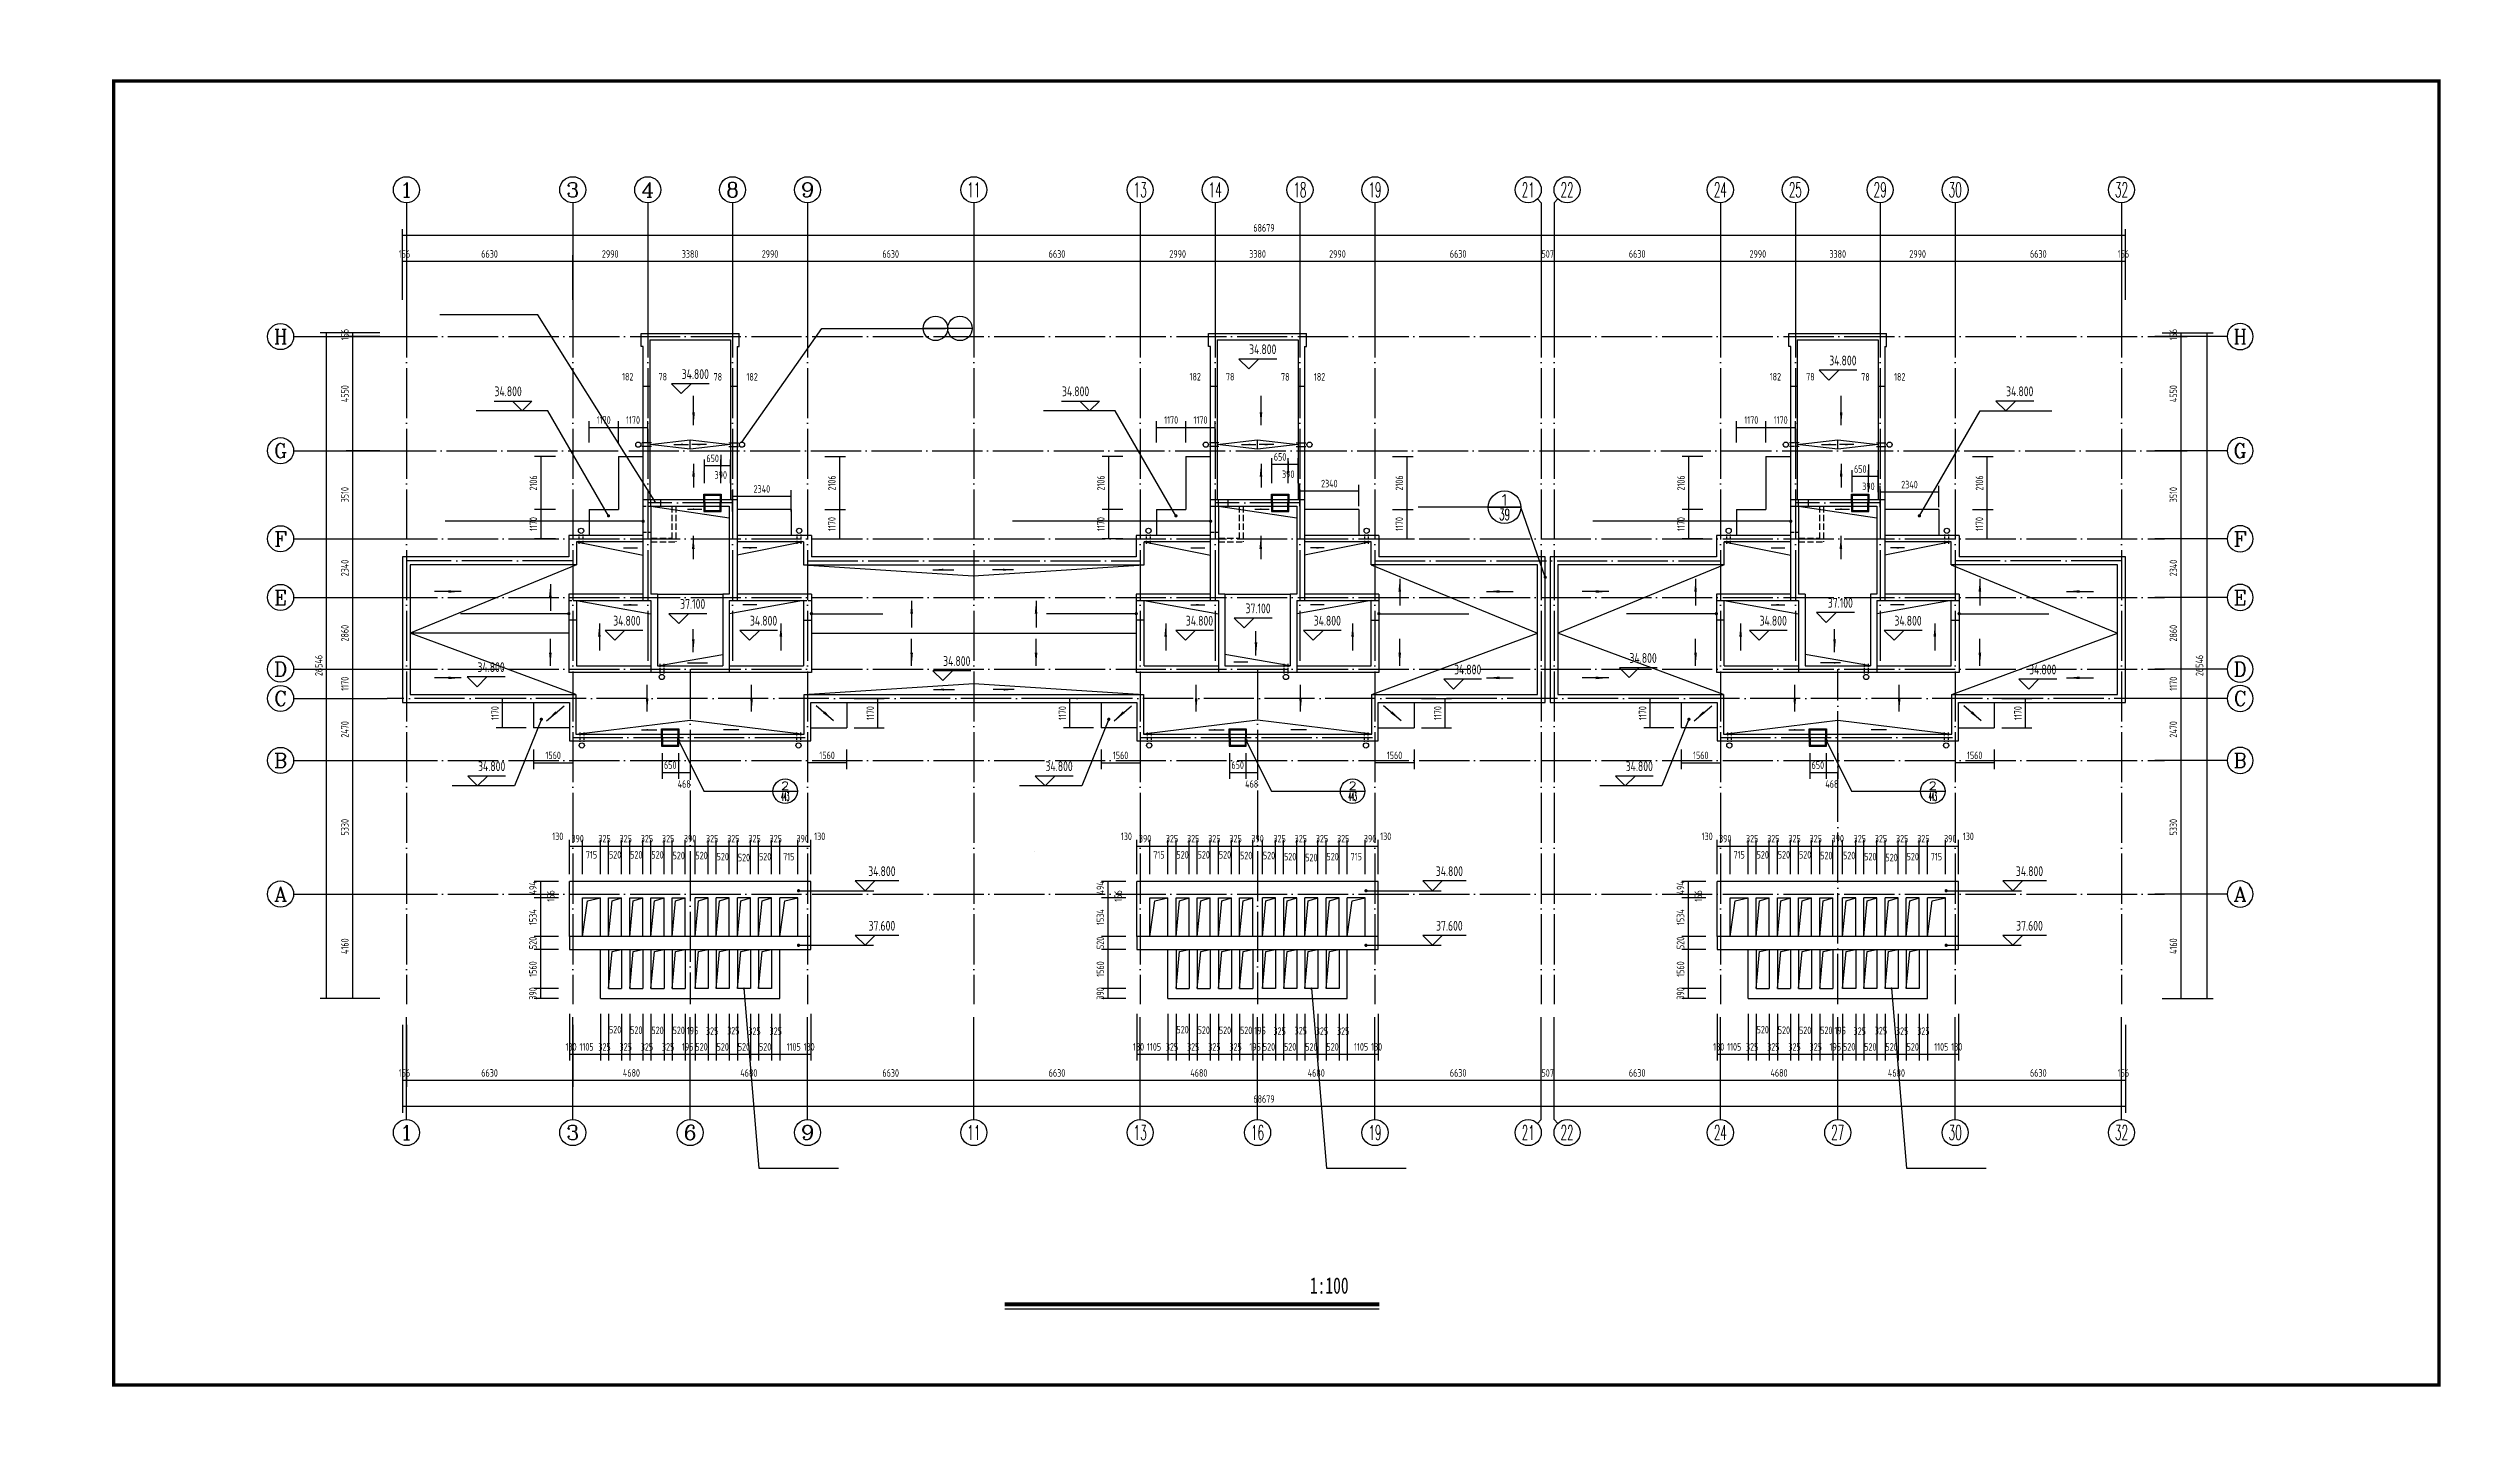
# Model space of a CAD drawing. Extents: x -726032 to 135930, y -151624 to 587044.
# Drawn here: x -398815 to -302225, y 390898 to 445499 of the extents above; entities that cross this region are included whole.
import ezdxf
from ezdxf.enums import TextEntityAlignment as Align

# ---------------------------------------------------------------- set-up
doc = ezdxf.new("R2010")
doc.units = 0
doc.header["$LTSCALE"] = 1000
doc.header["$MEASUREMENT"] = 0
doc.linetypes.add('DASH', pattern=[0.35, 0.25, -0.1])
doc.linetypes.add('DOTE', pattern=[2.42, 2, -0.2, 0.02, -0.2])
doc.layers.get('0').update_dxf_attribs({"linetype": 'CONTINUOUS'})
doc.layers.get('DEFPOINTS').update_dxf_attribs({"color": 1, "linetype": 'CONTINUOUS'})
for name, color, linetype in [('AXIS', 245, 'CONTINUOUS'), ('AXIS_TEXT', 7, 'CONTINUOUS'), ('DOTE', 8, 'DOTE'), ('PUB_DIM', 245, 'CONTINUOUS'), ('PUB_TEXT', 142, 'CONTINUOUS'), ('PUB_TITLE', 1, 'CONTINUOUS'), ('ROOF', 4, 'CONTINUOUS'), ('引线', 213, 'CONTINUOUS'), ('排水', 245, 'CONTINUOUS'), ('雨水管', 20, 'CONTINUOUS')]:
    doc.layers.add(name, color=color, linetype=linetype)
doc.styles.add('-宋体', font='SimSun.ttf', dxfattribs={"width": 0.8})
doc.styles.add('163', font='SimSun.ttf', dxfattribs={"width": 0.99})
doc.styles.add('COMP', font='COMPLEX', dxfattribs={"bigfont": 'hztxt'})
doc.styles.add('COMPLEX', font='COMPLEX')
doc.styles.add('DIM_FONT', font='isocp.shx', dxfattribs={"width": 0.8})
doc.dimstyles.new('AXIS', dxfattribs={"dimtxt": 300, "dimasz": 1, "dimexe": 250, "dimexo": 300, "dimgap": 150, "dimtad": 1, "dimdec": 0, "dimzin": 0, "dimdsep": 46, "dimtxsty": 'DIM_FONT', "dimcen": 0.09, "dimse1": 1, "dimse2": 1, "dimclrt": 142, "dimadec": 0, "dimazin": 0, "dimtfac": 1, "dimtdec": 0, "dimtix": 1, "dimtmove": 2, "dimatfit": 3, "dimfxl": 1, "dimtolj": 1, "dimtzin": 0, "dimarcsym": 0})
doc.dimstyles.new('DIMA', dxfattribs={"dimtxt": 300, "dimasz": 1, "dimexe": 250, "dimexo": 300, "dimgap": 150, "dimtad": 1, "dimdec": 0, "dimzin": 0, "dimdsep": 46, "dimtxsty": 'DIM_FONT', "dimcen": 0.09, "dimse1": 1, "dimclrt": 142, "dimadec": 0, "dimazin": 0, "dimtfac": 1, "dimtdec": 0, "dimtix": 1, "dimtmove": 2, "dimatfit": 3, "dimfxl": 1, "dimtolj": 1, "dimtzin": 0, "dimarcsym": 0})
doc.dimstyles.new('DIMB', dxfattribs={"dimtxt": 300, "dimasz": 1, "dimexe": 250, "dimexo": 300, "dimgap": 150, "dimtad": 1, "dimdec": 0, "dimzin": 0, "dimdsep": 46, "dimtxsty": 'DIM_FONT', "dimcen": 0.09, "dimse2": 1, "dimclrt": 142, "dimadec": 0, "dimazin": 0, "dimtfac": 1, "dimtdec": 0, "dimtix": 1, "dimtmove": 2, "dimatfit": 3, "dimfxl": 1, "dimtolj": 1, "dimtzin": 0, "dimarcsym": 0})
doc.dimstyles.new('DIMN', dxfattribs={"dimtxt": 300, "dimasz": 1, "dimexe": 250, "dimexo": 300, "dimgap": 150, "dimtad": 1, "dimdec": 0, "dimzin": 0, "dimdsep": 46, "dimtxsty": 'DIM_FONT', "dimcen": 0.09, "dimclrt": 142, "dimadec": 0, "dimazin": 0, "dimtfac": 1, "dimtdec": 0, "dimtix": 1, "dimtmove": 2, "dimatfit": 3, "dimfxl": 1, "dimtolj": 1, "dimtzin": 0, "dimarcsym": 0})

msp = doc.modelspace()

# ---------------------------------------------------------------- texts
at = {"layer": 'PUB_DIM', "style": 'DIM_FONT', "width": 0.8}
for s, p in [('34.800', (-350411.2, 433502)), ('34.800', (-327284.2, 433054.6)), ('34.800', (-380491.6, 431824.7)), ('34.800', (-373031.2, 432511.9)), ('34.800', (-357871.6, 431824.7)), ('34.800', (-320235.3, 431824.7)), ('37.100', (-373133.6, 423344.8)), ('37.100', (-350596.9, 423168.2)), ('37.100', (-327386.6, 423390.2)), ('34.800', (-375758.9, 422677.1)), ('34.800', (-370309.5, 422677.1)), ('34.800', (-352933.2, 422677.1)), ('34.800', (-347839, 422677.1)), ('34.800', (-330062.5, 422677.1)), ('34.800', (-324687.8, 422677.1)), ('34.800', (-362608.6, 421067.9)), ('34.800', (-335247.9, 421189.5)), ('34.800', (-381171.1, 420825.4)), ('34.800', (-342242.9, 420730.6)), ('34.800', (-319318.7, 420730.6)), ('34.800', (-381149, 416873.2)), ('34.800', (-358529, 416873.2)), ('34.800', (-335402, 416873.2)), ('34.800', (-365592.6, 412687.6)), ('34.800', (-342972.6, 412687.6)), ('34.800', (-319845.6, 412687.6)), ('37.600', (-365592.6, 410511.8)), ('37.600', (-342972.6, 410511.8)), ('37.600', (-319845.6, 410511.8))]:
    msp.add_text(s, height=390, dxfattribs=at).set_placement(p, align=Align.MIDDLE)
at = {"layer": 'PUB_TEXT', "style": '-宋体', "width": 0.7}
msp.add_text('1:100', height=650, dxfattribs=at).set_placement((-348534.2, 395840.1))

# ---------------------------------------------------------------- blocks, each defined once
blk = doc.blocks.new('*D1590')
at = {"layer": 'DEFPOINTS', "color": 0, "transparency": 16777216}
for p in [(-323915, 407297), (-322810, 407297), (-323915, 405382)]:
    blk.add_point(p, dxfattribs=at)
at = {"layer": 'PUB_DIM', "color": 0, "lineweight": -2, "transparency": 16777216}
for p, q in [((-323915, 406997), (-323915, 405132)), ((-322811, 405382), (-323914, 405382))]:
    blk.add_line(p, q, dxfattribs=at)
at = {"layer": 'PUB_DIM', "color": 0, "transparency": 16777216}
for points in [[(-323914, 405382), (-323914, 405382), (-323915, 405382)], [(-322811, 405382), (-322811, 405382), (-322810, 405382)]]:
    blk.add_solid(points, dxfattribs=at)
at = {"layer": 'PUB_DIM', "color": 142, "transparency": 16777216, "insert": (-323362, 405682), "char_height": 300, "attachment_point": 5, "style": 'DIM_FONT'}
blk.add_mtext('\\A1;1105', dxfattribs=at)
blk = doc.blocks.new('*D125')
at = {"layer": 'DEFPOINTS', "color": 0, "transparency": 16777216}
for p in [(-324240, 407297), (-323915, 407297), (-324240, 405382)]:
    blk.add_point(p, dxfattribs=at)
at = {"layer": 'PUB_DIM', "color": 0, "lineweight": -2, "transparency": 16777216}
for p, q in [((-324240, 406997), (-324240, 405132)), ((-323915, 406997), (-323915, 405132)), ((-323916, 405382), (-324239, 405382))]:
    blk.add_line(p, q, dxfattribs=at)
at = {"layer": 'PUB_DIM', "color": 0, "transparency": 16777216}
for points in [[(-324239, 405382), (-324239, 405382), (-324240, 405382)], [(-323916, 405382), (-323916, 405382), (-323915, 405382)]]:
    blk.add_solid(points, dxfattribs=at)
at = {"layer": 'PUB_DIM', "color": 142, "transparency": 16777216, "insert": (-324077, 406310), "char_height": 300, "attachment_point": 5, "style": 'DIM_FONT'}
blk.add_mtext('\\A1;325', dxfattribs=at)
blk = doc.blocks.new('*D126')
at = {"layer": 'DEFPOINTS', "color": 0, "transparency": 16777216}
for p in [(-323915, 413686), (-324240, 412271), (-323915, 412271)]:
    blk.add_point(p, dxfattribs=at)
at = {"layer": 'PUB_DIM', "color": 0, "lineweight": -2, "transparency": 16777216}
for p, q in [((-324241, 413686), (-324242, 413686)), ((-324240, 412571), (-324240, 413936)), ((-324240, 413686), (-323915, 413686)), ((-323915, 412571), (-323915, 413936)), ((-323914, 413686), (-323913, 413686))]:
    blk.add_line(p, q, dxfattribs=at)
at = {"layer": 'PUB_DIM', "color": 0, "transparency": 16777216}
for points in [[(-324241, 413686), (-324241, 413686), (-324240, 413686)], [(-323914, 413686), (-323914, 413686), (-323915, 413686)]]:
    blk.add_solid(points, dxfattribs=at)
at = {"layer": 'PUB_DIM', "color": 142, "transparency": 16777216, "insert": (-324077, 413986), "char_height": 300, "attachment_point": 5, "style": 'DIM_FONT'}
blk.add_mtext('\\A1;325', dxfattribs=at)
blk = doc.blocks.new('*D127')
at = {"layer": 'DEFPOINTS', "color": 0, "transparency": 16777216}
for p in [(-323200, 413686), (-323915, 412271), (-323200, 412271)]:
    blk.add_point(p, dxfattribs=at)
at = {"layer": 'PUB_DIM', "color": 0, "lineweight": -2, "transparency": 16777216}
for p, q in [((-323915, 412571), (-323915, 413936)), ((-323914, 413686), (-323201, 413686)), ((-323200, 412571), (-323200, 413936))]:
    blk.add_line(p, q, dxfattribs=at)
at = {"layer": 'PUB_DIM', "color": 0, "transparency": 16777216}
for points in [[(-323914, 413686), (-323914, 413686), (-323915, 413686)], [(-323201, 413686), (-323201, 413686), (-323200, 413686)]]:
    blk.add_solid(points, dxfattribs=at)
at = {"layer": 'PUB_DIM', "color": 142, "transparency": 16777216, "insert": (-323557, 413269), "char_height": 300, "attachment_point": 5, "style": 'DIM_FONT'}
blk.add_mtext('\\A1;715', dxfattribs=at)
blk = doc.blocks.new('_INDEX')
blk.add_line((-0.5, 0), (0.5, 0))
blk.add_circle((0, 0), 0.5)
at = {"style": 'COMP'}
for tag, width, p, p2 in [('1', 2.333333, (-0.17, 0.05), (0.17, 0.05)), ('-', 1.166667, (-0.17, -0.39), (0.17, -0.39))]:
    blk.add_attdef(tag, text='', height=0.34, dxfattribs=dict(at, width=width)).set_placement(p, p2, align=Align.FIT)
blk = doc.blocks.new('*D2889')
at = {"layer": 'AXIS', "color": 0, "lineweight": -2, "transparency": 16777216}
blk.add_line((-322811, 404342), (-327489, 404342), dxfattribs=at)
at = {"layer": 'AXIS', "color": 0, "transparency": 16777216}
for points in [[(-327489, 404342), (-327489, 404342), (-327490, 404342)], [(-322811, 404342), (-322811, 404342), (-322810, 404342)]]:
    blk.add_solid(points, dxfattribs=at)
at = {"layer": 'DEFPOINTS', "color": 0, "transparency": 16777216}
for p in [(-327490, 406860), (-322810, 406860), (-327490, 404342)]:
    blk.add_point(p, dxfattribs=at)
at = {"layer": 'AXIS', "color": 142, "transparency": 16777216, "insert": (-325150, 404642), "char_height": 300, "attachment_point": 5, "style": 'DIM_FONT'}
blk.add_mtext('\\A1;4680', dxfattribs=at)
blk = doc.blocks.new('*D2890')
at = {"layer": 'AXIS', "color": 0, "lineweight": -2, "transparency": 16777216}
blk.add_line((-322811, 437003), (-325799, 437003), dxfattribs=at)
at = {"layer": 'AXIS', "color": 0, "transparency": 16777216}
for points in [[(-325799, 437003), (-325799, 437003), (-325800, 437003)], [(-322811, 437003), (-322811, 437003), (-322810, 437003)]]:
    blk.add_solid(points, dxfattribs=at)
at = {"layer": 'DEFPOINTS', "color": 0, "transparency": 16777216}
for p in [(-325800, 437003), (-325800, 435172), (-322810, 435172)]:
    blk.add_point(p, dxfattribs=at)
at = {"layer": 'AXIS', "color": 142, "transparency": 16777216, "insert": (-324305, 437303), "char_height": 300, "attachment_point": 5, "style": 'DIM_FONT'}
blk.add_mtext('\\A1;2990', dxfattribs=at)
blk = doc.blocks.new('*D2891')
at = {"layer": 'AXIS', "color": 0, "lineweight": -2, "transparency": 16777216}
blk.add_line((-322811, 437003), (-325799, 437003), dxfattribs=at)
at = {"layer": 'AXIS', "color": 0, "transparency": 16777216}
for points in [[(-325799, 437003), (-325799, 437003), (-325800, 437003)], [(-322811, 437003), (-322811, 437003), (-322810, 437003)]]:
    blk.add_solid(points, dxfattribs=at)
at = {"layer": 'DEFPOINTS', "color": 0, "transparency": 16777216}
for p in [(-325800, 437003), (-325800, 435172), (-322810, 435172)]:
    blk.add_point(p, dxfattribs=at)
at = {"layer": 'AXIS', "color": 142, "transparency": 16777216, "insert": (-324305, 437303), "char_height": 300, "attachment_point": 5, "style": 'DIM_FONT'}
blk.add_mtext('\\A1;2990', dxfattribs=at)
blk = doc.blocks.new('*D128')
at = {"layer": 'AXIS', "color": 0, "lineweight": -2, "transparency": 16777216}
for p, q in [((-384703, 435472), (-384703, 438293)), ((-316025, 438043), (-384702, 438043)), ((-316024, 435472), (-316024, 438293))]:
    blk.add_line(p, q, dxfattribs=at)
at = {"layer": 'AXIS', "color": 0, "transparency": 16777216}
for points in [[(-384702, 438043), (-384702, 438043), (-384703, 438043)], [(-316025, 438043), (-316025, 438043), (-316024, 438043)]]:
    blk.add_solid(points, dxfattribs=at)
at = {"layer": 'DEFPOINTS', "color": 0, "transparency": 16777216}
for p in [(-384703, 438043), (-384703, 435172), (-316024, 435172)]:
    blk.add_point(p, dxfattribs=at)
at = {"layer": 'AXIS', "color": 142, "transparency": 16777216, "insert": (-350363, 438343), "char_height": 300, "attachment_point": 5, "style": 'DIM_FONT'}
blk.add_mtext('\\A1;68679', dxfattribs=at)
blk = doc.blocks.new('*D129')
at = {"layer": 'AXIS', "color": 0, "lineweight": -2, "transparency": 16777216}
for p, q in [((-384703, 406560), (-384703, 403052)), ((-316024, 406560), (-316024, 403052)), ((-316025, 403302), (-384702, 403302))]:
    blk.add_line(p, q, dxfattribs=at)
at = {"layer": 'AXIS', "color": 0, "transparency": 16777216}
for points in [[(-384702, 403302), (-384702, 403302), (-384703, 403302)], [(-316025, 403302), (-316025, 403302), (-316024, 403302)]]:
    blk.add_solid(points, dxfattribs=at)
at = {"layer": 'DEFPOINTS', "color": 0, "transparency": 16777216}
for p in [(-384703, 406860), (-316024, 406860), (-384703, 403302)]:
    blk.add_point(p, dxfattribs=at)
at = {"layer": 'AXIS', "color": 142, "transparency": 16777216, "insert": (-350363, 403602), "char_height": 300, "attachment_point": 5, "style": 'DIM_FONT'}
blk.add_mtext('\\A1;68679', dxfattribs=at)
blk = doc.blocks.new('_AXISO')
blk.add_circle((0, 0), 0.5)
at = {"layer": 'AXIS_TEXT', "style": 'COMPLEX', "width": 1.041667}
blk.add_attdef('A', text='', height=0.56, dxfattribs=at).set_placement((-0.25, -0.28), (0.25, -0.28), align=Align.FIT)
blk = doc.blocks.new('*D144')
at = {"layer": 'AXIS', "color": 0, "lineweight": -2, "transparency": 16777216}
for p, q in [((-385612, 434163), (-387991, 434163)), ((-387741, 434162), (-387741, 407617)), ((-385612, 407616), (-387991, 407616))]:
    blk.add_line(p, q, dxfattribs=at)
at = {"layer": 'AXIS', "color": 0, "transparency": 16777216}
for points in [[(-387741, 434162), (-387741, 434162), (-387741, 434163)], [(-387741, 407617), (-387741, 407617), (-387741, 407616)]]:
    blk.add_solid(points, dxfattribs=at)
at = {"layer": 'DEFPOINTS', "color": 0, "transparency": 16777216}
for p in [(-385312, 434163), (-387741, 407616), (-385312, 407616)]:
    blk.add_point(p, dxfattribs=at)
at = {"layer": 'AXIS', "color": 142, "transparency": 16777216, "insert": (-388041, 420890), "char_height": 300, "attachment_point": 5, "rotation": 90, "style": 'DIM_FONT'}
blk.add_mtext('\\A1;26546', dxfattribs=at)
blk = doc.blocks.new('*D2967')
at = {"layer": 'AXIS', "color": 0, "lineweight": -2, "transparency": 16777216}
blk.add_line((-386701, 423606), (-386701, 420748), dxfattribs=at)
at = {"layer": 'AXIS', "color": 0, "transparency": 16777216}
for points in [[(-386701, 423606), (-386701, 423606), (-386701, 423607)], [(-386701, 420748), (-386701, 420748), (-386701, 420747)]]:
    blk.add_solid(points, dxfattribs=at)
at = {"layer": 'DEFPOINTS', "color": 0, "transparency": 16777216}
for p in [(-385312, 423607), (-386701, 420747), (-385312, 420747)]:
    blk.add_point(p, dxfattribs=at)
at = {"layer": 'AXIS', "color": 142, "transparency": 16777216, "insert": (-387001, 422177), "char_height": 300, "attachment_point": 5, "rotation": 90, "style": 'DIM_FONT'}
blk.add_mtext('\\A1;2860', dxfattribs=at)
blk = doc.blocks.new('*D145')
at = {"layer": 'DEFPOINTS', "color": 0, "transparency": 16777216}
for p in [(-374355, 417694), (-373705, 417694), (-373705, 416617)]:
    blk.add_point(p, dxfattribs=at)
at = {"layer": 'PUB_DIM', "color": 0, "lineweight": -2, "transparency": 16777216}
for p, q in [((-374355, 417394), (-374355, 416367)), ((-373705, 417394), (-373705, 416367)), ((-374356, 416617), (-374357, 416617)), ((-374355, 416617), (-373705, 416617)), ((-373704, 416617), (-373703, 416617))]:
    blk.add_line(p, q, dxfattribs=at)
at = {"layer": 'PUB_DIM', "color": 0, "transparency": 16777216}
for points in [[(-374356, 416617), (-374356, 416617), (-374355, 416617)], [(-373704, 416617), (-373704, 416617), (-373705, 416617)]]:
    blk.add_solid(points, dxfattribs=at)
at = {"layer": 'PUB_DIM', "color": 142, "transparency": 16777216, "insert": (-374030, 416917), "char_height": 300, "attachment_point": 5, "style": 'DIM_FONT'}
blk.add_mtext('\\A1;650', dxfattribs=at)
blk = doc.blocks.new('*D146')
at = {"layer": 'DEFPOINTS', "color": 0, "transparency": 16777216}
for p in [(-374277, 407297), (-373952, 407297), (-374277, 405382)]:
    blk.add_point(p, dxfattribs=at)
at = {"layer": 'PUB_DIM', "color": 0, "lineweight": -2, "transparency": 16777216}
for p, q in [((-374277, 406997), (-374277, 405132)), ((-373952, 406997), (-373952, 405132)), ((-374278, 405382), (-374279, 405382)), ((-373952, 405382), (-374277, 405382)), ((-373951, 405382), (-373950, 405382))]:
    blk.add_line(p, q, dxfattribs=at)
at = {"layer": 'PUB_DIM', "color": 0, "transparency": 16777216}
for points in [[(-374278, 405382), (-374278, 405382), (-374277, 405382)], [(-373951, 405382), (-373951, 405382), (-373952, 405382)]]:
    blk.add_solid(points, dxfattribs=at)
at = {"layer": 'PUB_DIM', "color": 142, "transparency": 16777216, "insert": (-374114, 405682), "char_height": 300, "attachment_point": 5, "style": 'DIM_FONT'}
blk.add_mtext('\\A1;325', dxfattribs=at)
blk = doc.blocks.new('*D147')
at = {"layer": 'DEFPOINTS', "color": 0, "transparency": 16777216}
for p in [(-373952, 413686), (-374277, 412271), (-373952, 412271)]:
    blk.add_point(p, dxfattribs=at)
at = {"layer": 'PUB_DIM', "color": 0, "lineweight": -2, "transparency": 16777216}
for p, q in [((-374278, 413686), (-374279, 413686)), ((-374277, 412571), (-374277, 413936)), ((-374277, 413686), (-373952, 413686)), ((-373952, 412571), (-373952, 413936)), ((-373951, 413686), (-373950, 413686))]:
    blk.add_line(p, q, dxfattribs=at)
at = {"layer": 'PUB_DIM', "color": 0, "transparency": 16777216}
for points in [[(-374278, 413686), (-374278, 413686), (-374277, 413686)], [(-373951, 413686), (-373951, 413686), (-373952, 413686)]]:
    blk.add_solid(points, dxfattribs=at)
at = {"layer": 'PUB_DIM', "color": 142, "transparency": 16777216, "insert": (-374114, 413986), "char_height": 300, "attachment_point": 5, "style": 'DIM_FONT'}
blk.add_mtext('\\A1;325', dxfattribs=at)
blk = doc.blocks.new('*D2968')
at = {"layer": 'AXIS', "color": 0, "lineweight": -2, "transparency": 16777216}
blk.add_line((-373238, 404342), (-377916, 404342), dxfattribs=at)
at = {"layer": 'AXIS', "color": 0, "transparency": 16777216}
for points in [[(-377916, 404342), (-377916, 404342), (-377917, 404342)], [(-373238, 404342), (-373238, 404342), (-373237, 404342)]]:
    blk.add_solid(points, dxfattribs=at)
at = {"layer": 'DEFPOINTS', "color": 0, "transparency": 16777216}
for p in [(-377917, 406860), (-373237, 406860), (-377917, 404342)]:
    blk.add_point(p, dxfattribs=at)
at = {"layer": 'AXIS', "color": 142, "transparency": 16777216, "insert": (-375577, 404642), "char_height": 300, "attachment_point": 5, "style": 'DIM_FONT'}
blk.add_mtext('\\A1;4680', dxfattribs=at)
blk = doc.blocks.new('*D148')
at = {"layer": 'DEFPOINTS', "color": 0, "transparency": 16777216}
for p in [(-374797, 407297), (-374277, 407297), (-374797, 405382)]:
    blk.add_point(p, dxfattribs=at)
at = {"layer": 'PUB_DIM', "color": 0, "lineweight": -2, "transparency": 16777216}
for p, q in [((-374797, 406997), (-374797, 405132)), ((-374277, 406997), (-374277, 405132)), ((-374278, 405382), (-374796, 405382))]:
    blk.add_line(p, q, dxfattribs=at)
at = {"layer": 'PUB_DIM', "color": 0, "transparency": 16777216}
for points in [[(-374796, 405382), (-374796, 405382), (-374797, 405382)], [(-374278, 405382), (-374278, 405382), (-374277, 405382)]]:
    blk.add_solid(points, dxfattribs=at)
at = {"layer": 'PUB_DIM', "color": 142, "transparency": 16777216, "insert": (-374537, 406339), "char_height": 300, "attachment_point": 5, "style": 'DIM_FONT'}
blk.add_mtext('\\A1;520', dxfattribs=at)
blk = doc.blocks.new('*D149')
at = {"layer": 'DEFPOINTS', "color": 0, "transparency": 16777216}
for p in [(-374277, 413686), (-374797, 412271), (-374277, 412271)]:
    blk.add_point(p, dxfattribs=at)
at = {"layer": 'PUB_DIM', "color": 0, "lineweight": -2, "transparency": 16777216}
for p, q in [((-374797, 412571), (-374797, 413936)), ((-374796, 413686), (-374278, 413686)), ((-374277, 412571), (-374277, 413936))]:
    blk.add_line(p, q, dxfattribs=at)
at = {"layer": 'PUB_DIM', "color": 0, "transparency": 16777216}
for points in [[(-374796, 413686), (-374796, 413686), (-374797, 413686)], [(-374278, 413686), (-374278, 413686), (-374277, 413686)]]:
    blk.add_solid(points, dxfattribs=at)
at = {"layer": 'PUB_DIM', "color": 142, "transparency": 16777216, "insert": (-374537, 413341), "char_height": 300, "attachment_point": 5, "style": 'DIM_FONT'}
blk.add_mtext('\\A1;520', dxfattribs=at)
blk = doc.blocks.new('*D2985')
at = {"layer": 'AXIS', "color": 0, "lineweight": -2, "transparency": 16777216}
blk.add_line((-386701, 419576), (-386701, 417108), dxfattribs=at)
at = {"layer": 'AXIS', "color": 0, "transparency": 16777216}
for points in [[(-386701, 419576), (-386701, 419576), (-386701, 419577)], [(-386701, 417108), (-386701, 417108), (-386701, 417107)]]:
    blk.add_solid(points, dxfattribs=at)
at = {"layer": 'DEFPOINTS', "color": 0, "transparency": 16777216}
for p in [(-385312, 419577), (-386701, 417107), (-385312, 417107)]:
    blk.add_point(p, dxfattribs=at)
at = {"layer": 'AXIS', "color": 142, "transparency": 16777216, "insert": (-387001, 418342), "char_height": 300, "attachment_point": 5, "rotation": 90, "style": 'DIM_FONT'}
blk.add_mtext('\\A1;2470', dxfattribs=at)
blk = doc.blocks.new('*D2986')
at = {"layer": 'AXIS', "color": 0, "lineweight": -2, "transparency": 16777216}
blk.add_line((-386701, 417106), (-386701, 411778), dxfattribs=at)
at = {"layer": 'AXIS', "color": 0, "transparency": 16777216}
for points in [[(-386701, 417106), (-386701, 417106), (-386701, 417107)], [(-386701, 411778), (-386701, 411778), (-386701, 411777)]]:
    blk.add_solid(points, dxfattribs=at)
at = {"layer": 'DEFPOINTS', "color": 0, "transparency": 16777216}
for p in [(-385312, 417107), (-386701, 411777), (-385312, 411777)]:
    blk.add_point(p, dxfattribs=at)
at = {"layer": 'AXIS', "color": 142, "transparency": 16777216, "insert": (-387001, 414442), "char_height": 300, "attachment_point": 5, "rotation": 90, "style": 'DIM_FONT'}
blk.add_mtext('\\A1;5330', dxfattribs=at)
blk = doc.blocks.new('*D2987')
at = {"layer": 'AXIS', "color": 0, "lineweight": -2, "transparency": 16777216}
blk.add_line((-386701, 420746), (-386701, 419578), dxfattribs=at)
at = {"layer": 'AXIS', "color": 0, "transparency": 16777216}
for points in [[(-386701, 420746), (-386701, 420746), (-386701, 420747)], [(-386701, 419578), (-386701, 419578), (-386701, 419577)]]:
    blk.add_solid(points, dxfattribs=at)
at = {"layer": 'DEFPOINTS', "color": 0, "transparency": 16777216}
for p in [(-385312, 420747), (-386701, 419577), (-385312, 419577)]:
    blk.add_point(p, dxfattribs=at)
at = {"layer": 'AXIS', "color": 142, "transparency": 16777216, "insert": (-387001, 420162), "char_height": 300, "attachment_point": 5, "rotation": 90, "style": 'DIM_FONT'}
blk.add_mtext('\\A1;1170', dxfattribs=at)
blk = doc.blocks.new('*D2988')
at = {"layer": 'AXIS', "color": 0, "lineweight": -2, "transparency": 16777216}
blk.add_line((-386701, 411776), (-386701, 407617), dxfattribs=at)
at = {"layer": 'AXIS', "color": 0, "transparency": 16777216}
for points in [[(-386701, 411776), (-386701, 411776), (-386701, 411777)], [(-386701, 407617), (-386701, 407617), (-386701, 407616)]]:
    blk.add_solid(points, dxfattribs=at)
at = {"layer": 'DEFPOINTS', "color": 0, "transparency": 16777216}
for p in [(-385312, 411777), (-386701, 407616), (-385312, 407616)]:
    blk.add_point(p, dxfattribs=at)
at = {"layer": 'AXIS', "color": 142, "transparency": 16777216, "insert": (-387001, 409697), "char_height": 300, "attachment_point": 5, "rotation": 90, "style": 'DIM_FONT'}
blk.add_mtext('\\A1;4160', dxfattribs=at)
blk = doc.blocks.new('*D157')
at = {"layer": 'DEFPOINTS', "color": 0, "transparency": 16777216}
for p in [(-376487, 413686), (-376812, 412271), (-376487, 412271)]:
    blk.add_point(p, dxfattribs=at)
at = {"layer": 'PUB_DIM', "color": 0, "lineweight": -2, "transparency": 16777216}
for p, q in [((-376813, 413686), (-376814, 413686)), ((-376812, 412571), (-376812, 413936)), ((-376812, 413686), (-376487, 413686)), ((-376487, 412571), (-376487, 413936)), ((-376486, 413686), (-376485, 413686))]:
    blk.add_line(p, q, dxfattribs=at)
at = {"layer": 'PUB_DIM', "color": 0, "transparency": 16777216}
for points in [[(-376813, 413686), (-376813, 413686), (-376812, 413686)], [(-376486, 413686), (-376486, 413686), (-376487, 413686)]]:
    blk.add_solid(points, dxfattribs=at)
at = {"layer": 'PUB_DIM', "color": 142, "transparency": 16777216, "insert": (-376649, 413986), "char_height": 300, "attachment_point": 5, "style": 'DIM_FONT'}
blk.add_mtext('\\A1;325', dxfattribs=at)
blk = doc.blocks.new('*D158')
at = {"layer": 'DEFPOINTS', "color": 0, "transparency": 16777216}
for p in [(-375967, 413686), (-376487, 412271), (-375967, 412271)]:
    blk.add_point(p, dxfattribs=at)
at = {"layer": 'PUB_DIM', "color": 0, "lineweight": -2, "transparency": 16777216}
for p, q in [((-376487, 412571), (-376487, 413936)), ((-376486, 413686), (-375968, 413686)), ((-375967, 412571), (-375967, 413936))]:
    blk.add_line(p, q, dxfattribs=at)
at = {"layer": 'PUB_DIM', "color": 0, "transparency": 16777216}
for points in [[(-376486, 413686), (-376486, 413686), (-376487, 413686)], [(-375968, 413686), (-375968, 413686), (-375967, 413686)]]:
    blk.add_solid(points, dxfattribs=at)
at = {"layer": 'PUB_DIM', "color": 142, "transparency": 16777216, "insert": (-376227, 413341), "char_height": 300, "attachment_point": 5, "style": 'DIM_FONT'}
blk.add_mtext('\\A1;520', dxfattribs=at)
blk = doc.blocks.new('*D159')
at = {"layer": 'DEFPOINTS', "color": 0, "transparency": 16777216}
for p in [(-376487, 407297), (-375967, 407297), (-376487, 405382)]:
    blk.add_point(p, dxfattribs=at)
at = {"layer": 'PUB_DIM', "color": 0, "lineweight": -2, "transparency": 16777216}
for p, q in [((-376487, 406997), (-376487, 405132)), ((-375967, 406997), (-375967, 405132)), ((-375968, 405382), (-376486, 405382))]:
    blk.add_line(p, q, dxfattribs=at)
at = {"layer": 'PUB_DIM', "color": 0, "transparency": 16777216}
for points in [[(-376486, 405382), (-376486, 405382), (-376487, 405382)], [(-375968, 405382), (-375968, 405382), (-375967, 405382)]]:
    blk.add_solid(points, dxfattribs=at)
at = {"layer": 'PUB_DIM', "color": 142, "transparency": 16777216, "insert": (-376227, 406367), "char_height": 300, "attachment_point": 5, "style": 'DIM_FONT'}
blk.add_mtext('\\A1;520', dxfattribs=at)
blk = doc.blocks.new('*D160')
at = {"layer": 'DEFPOINTS', "color": 0, "transparency": 16777216}
for p in [(-376812, 407297), (-376487, 407297), (-376812, 405382)]:
    blk.add_point(p, dxfattribs=at)
at = {"layer": 'PUB_DIM', "color": 0, "lineweight": -2, "transparency": 16777216}
for p, q in [((-376812, 406997), (-376812, 405132)), ((-376487, 406997), (-376487, 405132)), ((-376813, 405382), (-376814, 405382)), ((-376487, 405382), (-376812, 405382)), ((-376486, 405382), (-376485, 405382))]:
    blk.add_line(p, q, dxfattribs=at)
at = {"layer": 'PUB_DIM', "color": 0, "transparency": 16777216}
for points in [[(-376813, 405382), (-376813, 405382), (-376812, 405382)], [(-376486, 405382), (-376486, 405382), (-376487, 405382)]]:
    blk.add_solid(points, dxfattribs=at)
at = {"layer": 'PUB_DIM', "color": 142, "transparency": 16777216, "insert": (-376649, 405682), "char_height": 300, "attachment_point": 5, "style": 'DIM_FONT'}
blk.add_mtext('\\A1;325', dxfattribs=at)
blk = doc.blocks.new('*D3490')
at = {"layer": 'DEFPOINTS', "color": 0, "transparency": 16777216}
for p in [(-377917, 407297), (-376812, 407297), (-377917, 405382)]:
    blk.add_point(p, dxfattribs=at)
at = {"layer": 'PUB_DIM', "color": 0, "lineweight": -2, "transparency": 16777216}
for p, q in [((-376812, 406997), (-376812, 405132)), ((-376813, 405382), (-377916, 405382))]:
    blk.add_line(p, q, dxfattribs=at)
at = {"layer": 'PUB_DIM', "color": 0, "transparency": 16777216}
for points in [[(-377916, 405382), (-377916, 405382), (-377917, 405382)], [(-376813, 405382), (-376813, 405382), (-376812, 405382)]]:
    blk.add_solid(points, dxfattribs=at)
at = {"layer": 'PUB_DIM', "color": 142, "transparency": 16777216, "insert": (-377364, 405682), "char_height": 300, "attachment_point": 5, "style": 'DIM_FONT'}
blk.add_mtext('\\A1;1105', dxfattribs=at)
blk = doc.blocks.new('*D1593')
at = {"layer": 'DEFPOINTS', "color": 0, "transparency": 16777216}
for p in [(-378047, 407297), (-377917, 407297), (-378047, 405382)]:
    blk.add_point(p, dxfattribs=at)
at = {"layer": 'PUB_DIM', "color": 0, "lineweight": -2, "transparency": 16777216}
for p, q in [((-378047, 406997), (-378047, 405132)), ((-378048, 405382), (-378049, 405382)), ((-377917, 405382), (-378047, 405382)), ((-377916, 405382), (-377915, 405382))]:
    blk.add_line(p, q, dxfattribs=at)
at = {"layer": 'PUB_DIM', "color": 0, "transparency": 16777216}
for points in [[(-378048, 405382), (-378048, 405382), (-378047, 405382)], [(-377916, 405382), (-377916, 405382), (-377917, 405382)]]:
    blk.add_solid(points, dxfattribs=at)
at = {"layer": 'PUB_DIM', "color": 142, "transparency": 16777216, "insert": (-377982, 405682), "char_height": 300, "attachment_point": 5, "style": 'DIM_FONT'}
blk.add_mtext('\\A1;130', dxfattribs=at)
blk = doc.blocks.new('*D161')
at = {"layer": 'DEFPOINTS', "color": 0, "transparency": 16777216}
for p in [(-376812, 413686), (-377527, 412271), (-376812, 412271)]:
    blk.add_point(p, dxfattribs=at)
at = {"layer": 'PUB_DIM', "color": 0, "lineweight": -2, "transparency": 16777216}
for p, q in [((-377527, 412571), (-377527, 413936)), ((-377526, 413686), (-376813, 413686)), ((-376812, 412571), (-376812, 413936))]:
    blk.add_line(p, q, dxfattribs=at)
at = {"layer": 'PUB_DIM', "color": 0, "transparency": 16777216}
for points in [[(-377526, 413686), (-377526, 413686), (-377527, 413686)], [(-376813, 413686), (-376813, 413686), (-376812, 413686)]]:
    blk.add_solid(points, dxfattribs=at)
at = {"layer": 'PUB_DIM', "color": 142, "transparency": 16777216, "insert": (-377169, 413341), "char_height": 300, "attachment_point": 5, "style": 'DIM_FONT'}
blk.add_mtext('\\A1;715', dxfattribs=at)
blk = doc.blocks.new('*D1594')
at = {"layer": 'DEFPOINTS', "color": 0, "transparency": 16777216}
for p in [(-377527, 413686), (-377917, 412271), (-377527, 412271)]:
    blk.add_point(p, dxfattribs=at)
at = {"layer": 'PUB_DIM', "color": 0, "lineweight": -2, "transparency": 16777216}
for p, q in [((-377918, 413686), (-377919, 413686)), ((-377917, 413686), (-377527, 413686)), ((-377527, 412571), (-377527, 413936)), ((-377526, 413686), (-377525, 413686))]:
    blk.add_line(p, q, dxfattribs=at)
at = {"layer": 'PUB_DIM', "color": 0, "transparency": 16777216}
for points in [[(-377918, 413686), (-377918, 413686), (-377917, 413686)], [(-377526, 413686), (-377526, 413686), (-377527, 413686)]]:
    blk.add_solid(points, dxfattribs=at)
at = {"layer": 'PUB_DIM', "color": 142, "transparency": 16777216, "insert": (-377722, 413986), "char_height": 300, "attachment_point": 5, "style": 'DIM_FONT'}
blk.add_mtext('\\A1;390', dxfattribs=at)
blk = doc.blocks.new('*D162')
at = {"layer": 'DEFPOINTS', "color": 0, "transparency": 16777216}
for p in [(-375967, 407297), (-375642, 407297), (-375967, 405382)]:
    blk.add_point(p, dxfattribs=at)
at = {"layer": 'PUB_DIM', "color": 0, "lineweight": -2, "transparency": 16777216}
for p, q in [((-375967, 406997), (-375967, 405132)), ((-375642, 406997), (-375642, 405132)), ((-375968, 405382), (-375969, 405382)), ((-375642, 405382), (-375967, 405382)), ((-375641, 405382), (-375640, 405382))]:
    blk.add_line(p, q, dxfattribs=at)
at = {"layer": 'PUB_DIM', "color": 0, "transparency": 16777216}
for points in [[(-375968, 405382), (-375968, 405382), (-375967, 405382)], [(-375641, 405382), (-375641, 405382), (-375642, 405382)]]:
    blk.add_solid(points, dxfattribs=at)
at = {"layer": 'PUB_DIM', "color": 142, "transparency": 16777216, "insert": (-375804, 405682), "char_height": 300, "attachment_point": 5, "style": 'DIM_FONT'}
blk.add_mtext('\\A1;325', dxfattribs=at)
blk = doc.blocks.new('*D163')
at = {"layer": 'DEFPOINTS', "color": 0, "transparency": 16777216}
for p in [(-375642, 407297), (-375122, 407297), (-375642, 405382)]:
    blk.add_point(p, dxfattribs=at)
at = {"layer": 'PUB_DIM', "color": 0, "lineweight": -2, "transparency": 16777216}
for p, q in [((-375642, 406997), (-375642, 405132)), ((-375122, 406997), (-375122, 405132)), ((-375123, 405382), (-375641, 405382))]:
    blk.add_line(p, q, dxfattribs=at)
at = {"layer": 'PUB_DIM', "color": 0, "transparency": 16777216}
for points in [[(-375641, 405382), (-375641, 405382), (-375642, 405382)], [(-375123, 405382), (-375123, 405382), (-375122, 405382)]]:
    blk.add_solid(points, dxfattribs=at)
at = {"layer": 'PUB_DIM', "color": 142, "transparency": 16777216, "insert": (-375382, 406348), "char_height": 300, "attachment_point": 5, "style": 'DIM_FONT'}
blk.add_mtext('\\A1;520', dxfattribs=at)
blk = doc.blocks.new('*D164')
at = {"layer": 'DEFPOINTS', "color": 0, "transparency": 16777216}
for p in [(-375122, 407297), (-374797, 407297), (-375122, 405382)]:
    blk.add_point(p, dxfattribs=at)
at = {"layer": 'PUB_DIM', "color": 0, "lineweight": -2, "transparency": 16777216}
for p, q in [((-375122, 406997), (-375122, 405132)), ((-374797, 406997), (-374797, 405132)), ((-375123, 405382), (-375124, 405382)), ((-374797, 405382), (-375122, 405382)), ((-374796, 405382), (-374795, 405382))]:
    blk.add_line(p, q, dxfattribs=at)
at = {"layer": 'PUB_DIM', "color": 0, "transparency": 16777216}
for points in [[(-375123, 405382), (-375123, 405382), (-375122, 405382)], [(-374796, 405382), (-374796, 405382), (-374797, 405382)]]:
    blk.add_solid(points, dxfattribs=at)
at = {"layer": 'PUB_DIM', "color": 142, "transparency": 16777216, "insert": (-374959, 405682), "char_height": 300, "attachment_point": 5, "style": 'DIM_FONT'}
blk.add_mtext('\\A1;325', dxfattribs=at)
blk = doc.blocks.new('*D165')
at = {"layer": 'DEFPOINTS', "color": 0, "transparency": 16777216}
for p in [(-375642, 413686), (-375967, 412271), (-375642, 412271)]:
    blk.add_point(p, dxfattribs=at)
at = {"layer": 'PUB_DIM', "color": 0, "lineweight": -2, "transparency": 16777216}
for p, q in [((-375968, 413686), (-375969, 413686)), ((-375967, 412571), (-375967, 413936)), ((-375967, 413686), (-375642, 413686)), ((-375642, 412571), (-375642, 413936)), ((-375641, 413686), (-375640, 413686))]:
    blk.add_line(p, q, dxfattribs=at)
at = {"layer": 'PUB_DIM', "color": 0, "transparency": 16777216}
for points in [[(-375968, 413686), (-375968, 413686), (-375967, 413686)], [(-375641, 413686), (-375641, 413686), (-375642, 413686)]]:
    blk.add_solid(points, dxfattribs=at)
at = {"layer": 'PUB_DIM', "color": 142, "transparency": 16777216, "insert": (-375804, 413986), "char_height": 300, "attachment_point": 5, "style": 'DIM_FONT'}
blk.add_mtext('\\A1;325', dxfattribs=at)
blk = doc.blocks.new('*D166')
at = {"layer": 'DEFPOINTS', "color": 0, "transparency": 16777216}
for p in [(-375122, 413686), (-375642, 412271), (-375122, 412271)]:
    blk.add_point(p, dxfattribs=at)
at = {"layer": 'PUB_DIM', "color": 0, "lineweight": -2, "transparency": 16777216}
for p, q in [((-375642, 412571), (-375642, 413936)), ((-375641, 413686), (-375123, 413686)), ((-375122, 412571), (-375122, 413936))]:
    blk.add_line(p, q, dxfattribs=at)
at = {"layer": 'PUB_DIM', "color": 0, "transparency": 16777216}
for points in [[(-375641, 413686), (-375641, 413686), (-375642, 413686)], [(-375123, 413686), (-375123, 413686), (-375122, 413686)]]:
    blk.add_solid(points, dxfattribs=at)
at = {"layer": 'PUB_DIM', "color": 142, "transparency": 16777216, "insert": (-375382, 413341), "char_height": 300, "attachment_point": 5, "style": 'DIM_FONT'}
blk.add_mtext('\\A1;520', dxfattribs=at)
blk = doc.blocks.new('*D167')
at = {"layer": 'DEFPOINTS', "color": 0, "transparency": 16777216}
for p in [(-374797, 413686), (-375122, 412271), (-374797, 412271)]:
    blk.add_point(p, dxfattribs=at)
at = {"layer": 'PUB_DIM', "color": 0, "lineweight": -2, "transparency": 16777216}
for p, q in [((-375123, 413686), (-375124, 413686)), ((-375122, 412571), (-375122, 413936)), ((-375122, 413686), (-374797, 413686)), ((-374797, 412571), (-374797, 413936)), ((-374796, 413686), (-374795, 413686))]:
    blk.add_line(p, q, dxfattribs=at)
at = {"layer": 'PUB_DIM', "color": 0, "transparency": 16777216}
for points in [[(-375123, 413686), (-375123, 413686), (-375122, 413686)], [(-374796, 413686), (-374796, 413686), (-374797, 413686)]]:
    blk.add_solid(points, dxfattribs=at)
at = {"layer": 'PUB_DIM', "color": 142, "transparency": 16777216, "insert": (-374959, 413986), "char_height": 300, "attachment_point": 5, "style": 'DIM_FONT'}
blk.add_mtext('\\A1;325', dxfattribs=at)
blk = doc.blocks.new('*D168')
at = {"layer": 'DEFPOINTS', "color": 0, "transparency": 16777216}
for p in [(-380718, 419577), (-379477, 419577), (-379477, 418407)]:
    blk.add_point(p, dxfattribs=at)
at = {"layer": 'PUB_DIM', "color": 0, "lineweight": -2, "transparency": 16777216}
for p, q in [((-379777, 419577), (-380968, 419577)), ((-380718, 418408), (-380718, 419576)), ((-379777, 418407), (-380968, 418407))]:
    blk.add_line(p, q, dxfattribs=at)
at = {"layer": 'PUB_DIM', "color": 0, "transparency": 16777216}
for points in [[(-380718, 419576), (-380718, 419576), (-380718, 419577)], [(-380718, 418408), (-380718, 418408), (-380718, 418407)]]:
    blk.add_solid(points, dxfattribs=at)
at = {"layer": 'PUB_DIM', "color": 142, "transparency": 16777216, "insert": (-381018, 418992), "char_height": 300, "attachment_point": 5, "rotation": 90, "style": 'DIM_FONT'}
blk.add_mtext('\\A1;1170', dxfattribs=at)
blk = doc.blocks.new('_ARROW')
blk.add_solid([(0, 0), (-1, 0.1), (-1, -0.1)])
blk = doc.blocks.new('*D169')
at = {"layer": 'AXIS', "color": 0, "lineweight": -2, "transparency": 16777216}
for p, q in [((-384703, 406560), (-384703, 404092)), ((-384547, 406560), (-384547, 404092)), ((-384704, 404342), (-384705, 404342)), ((-384547, 404342), (-384703, 404342)), ((-384546, 404342), (-384545, 404342))]:
    blk.add_line(p, q, dxfattribs=at)
at = {"layer": 'AXIS', "color": 0, "transparency": 16777216}
for points in [[(-384704, 404342), (-384704, 404342), (-384703, 404342)], [(-384546, 404342), (-384546, 404342), (-384547, 404342)]]:
    blk.add_solid(points, dxfattribs=at)
at = {"layer": 'DEFPOINTS', "color": 0, "transparency": 16777216}
for p in [(-384703, 406860), (-384547, 406860), (-384703, 404342)]:
    blk.add_point(p, dxfattribs=at)
at = {"layer": 'AXIS', "color": 142, "transparency": 16777216, "insert": (-384625, 404642), "char_height": 300, "attachment_point": 5, "style": 'DIM_FONT'}
blk.add_mtext('\\A1;156', dxfattribs=at)
blk = doc.blocks.new('*D170')
at = {"layer": 'AXIS', "color": 0, "lineweight": -2, "transparency": 16777216}
for p, q in [((-384547, 406560), (-384547, 404092)), ((-377917, 406560), (-377917, 404092)), ((-377918, 404342), (-384546, 404342))]:
    blk.add_line(p, q, dxfattribs=at)
at = {"layer": 'AXIS', "color": 0, "transparency": 16777216}
for points in [[(-384546, 404342), (-384546, 404342), (-384547, 404342)], [(-377918, 404342), (-377918, 404342), (-377917, 404342)]]:
    blk.add_solid(points, dxfattribs=at)
at = {"layer": 'DEFPOINTS', "color": 0, "transparency": 16777216}
for p in [(-384547, 406860), (-377917, 406860), (-384547, 404342)]:
    blk.add_point(p, dxfattribs=at)
at = {"layer": 'AXIS', "color": 142, "transparency": 16777216, "insert": (-381232, 404642), "char_height": 300, "attachment_point": 5, "style": 'DIM_FONT'}
blk.add_mtext('\\A1;6630', dxfattribs=at)
blk = doc.blocks.new('*D171')
at = {"layer": 'DEFPOINTS', "color": 0, "transparency": 16777216}
for p in [(-379477, 417844), (-377917, 417844), (-377917, 417007)]:
    blk.add_point(p, dxfattribs=at)
at = {"layer": 'PUB_DIM', "color": 0, "lineweight": -2, "transparency": 16777216}
for p, q in [((-379477, 417544), (-379477, 416757)), ((-377917, 417544), (-377917, 416757)), ((-379476, 417007), (-377918, 417007))]:
    blk.add_line(p, q, dxfattribs=at)
at = {"layer": 'PUB_DIM', "color": 0, "transparency": 16777216}
for points in [[(-379476, 417007), (-379476, 417007), (-379477, 417007)], [(-377918, 417007), (-377918, 417007), (-377917, 417007)]]:
    blk.add_solid(points, dxfattribs=at)
at = {"layer": 'PUB_DIM', "color": 142, "transparency": 16777216, "insert": (-378697, 417307), "char_height": 300, "attachment_point": 5, "style": 'DIM_FONT'}
blk.add_mtext('\\A1;1560', dxfattribs=at)
blk = doc.blocks.new('*D3491')
at = {"layer": 'DEFPOINTS', "color": 0, "transparency": 16777216}
for p in [(-377917, 413686), (-378047, 412271), (-377917, 412271)]:
    blk.add_point(p, dxfattribs=at)
at = {"layer": 'PUB_DIM', "color": 0, "lineweight": -2, "transparency": 16777216}
for p, q in [((-378048, 413686), (-378049, 413686)), ((-378047, 412571), (-378047, 413936)), ((-378047, 413686), (-377917, 413686)), ((-377916, 413686), (-377915, 413686))]:
    blk.add_line(p, q, dxfattribs=at)
at = {"layer": 'PUB_DIM', "color": 0, "transparency": 16777216}
for points in [[(-378048, 413686), (-378048, 413686), (-378047, 413686)], [(-377916, 413686), (-377916, 413686), (-377917, 413686)]]:
    blk.add_solid(points, dxfattribs=at)
at = {"layer": 'PUB_DIM', "color": 142, "transparency": 16777216, "insert": (-378512, 414076), "char_height": 300, "attachment_point": 5, "style": 'DIM_FONT'}
blk.add_mtext('\\A1;130', dxfattribs=at)
blk = doc.blocks.new('*D1595')
at = {"layer": 'DEFPOINTS', "color": 0, "transparency": 16777216}
for p in [(-379205, 411621), (-378189, 411777), (-378189, 411621)]:
    blk.add_point(p, dxfattribs=at)
at = {"layer": 'PUB_DIM', "color": 0, "lineweight": -2, "transparency": 16777216}
for p, q in [((-378489, 411621), (-379455, 411621)), ((-379205, 411778), (-379205, 411779)), ((-379205, 411777), (-379205, 411621)), ((-379205, 411620), (-379205, 411619))]:
    blk.add_line(p, q, dxfattribs=at)
at = {"layer": 'PUB_DIM', "color": 0, "transparency": 16777216}
for points in [[(-379205, 411778), (-379204, 411778), (-379205, 411777)], [(-379205, 411620), (-379204, 411620), (-379205, 411621)]]:
    blk.add_solid(points, dxfattribs=at)
at = {"layer": 'PUB_DIM', "color": 142, "transparency": 16777216, "insert": (-378792, 411699), "char_height": 300, "attachment_point": 5, "rotation": 90, "style": 'DIM_FONT'}
blk.add_mtext('\\A1;156', dxfattribs=at)
blk = doc.blocks.new('*D172')
at = {"layer": 'DEFPOINTS', "color": 0, "transparency": 16777216}
for p in [(-379205, 407616), (-378189, 408006), (-378189, 407616)]:
    blk.add_point(p, dxfattribs=at)
at = {"layer": 'PUB_DIM', "color": 0, "lineweight": -2, "transparency": 16777216}
for p, q in [((-378489, 408006), (-379455, 408006)), ((-378489, 407616), (-379455, 407616)), ((-379205, 408007), (-379205, 408008)), ((-379205, 408006), (-379205, 407616)), ((-379205, 407615), (-379205, 407614))]:
    blk.add_line(p, q, dxfattribs=at)
at = {"layer": 'PUB_DIM', "color": 0, "transparency": 16777216}
for points in [[(-379205, 408007), (-379204, 408007), (-379205, 408006)], [(-379205, 407615), (-379204, 407615), (-379205, 407616)]]:
    blk.add_solid(points, dxfattribs=at)
at = {"layer": 'PUB_DIM', "color": 142, "transparency": 16777216, "insert": (-379505, 407811), "char_height": 300, "attachment_point": 5, "rotation": 90, "style": 'DIM_FONT'}
blk.add_mtext('\\A1;390', dxfattribs=at)
blk = doc.blocks.new('*D173')
at = {"layer": 'DEFPOINTS', "color": 0, "transparency": 16777216}
for p in [(-378189, 409566), (-379205, 408006), (-378189, 408006)]:
    blk.add_point(p, dxfattribs=at)
at = {"layer": 'PUB_DIM', "color": 0, "lineweight": -2, "transparency": 16777216}
for p, q in [((-378489, 409566), (-379455, 409566)), ((-379205, 409565), (-379205, 408007)), ((-378489, 408006), (-379455, 408006))]:
    blk.add_line(p, q, dxfattribs=at)
at = {"layer": 'PUB_DIM', "color": 0, "transparency": 16777216}
for points in [[(-379205, 409565), (-379204, 409565), (-379205, 409566)], [(-379205, 408007), (-379204, 408007), (-379205, 408006)]]:
    blk.add_solid(points, dxfattribs=at)
at = {"layer": 'PUB_DIM', "color": 142, "transparency": 16777216, "insert": (-379505, 408786), "char_height": 300, "attachment_point": 5, "rotation": 90, "style": 'DIM_FONT'}
blk.add_mtext('\\A1;1560', dxfattribs=at)
blk = doc.blocks.new('*D174')
at = {"layer": 'DEFPOINTS', "color": 0, "transparency": 16777216}
for p in [(-379205, 409566), (-378189, 410086), (-378189, 409566)]:
    blk.add_point(p, dxfattribs=at)
at = {"layer": 'PUB_DIM', "color": 0, "lineweight": -2, "transparency": 16777216}
for p, q in [((-378489, 410086), (-379455, 410086)), ((-378489, 409566), (-379455, 409566)), ((-379205, 410087), (-379205, 410088)), ((-379205, 410086), (-379205, 409566)), ((-379205, 409565), (-379205, 409564))]:
    blk.add_line(p, q, dxfattribs=at)
at = {"layer": 'PUB_DIM', "color": 0, "transparency": 16777216}
for points in [[(-379205, 410087), (-379204, 410087), (-379205, 410086)], [(-379205, 409565), (-379204, 409565), (-379205, 409566)]]:
    blk.add_solid(points, dxfattribs=at)
at = {"layer": 'PUB_DIM', "color": 142, "transparency": 16777216, "insert": (-379505, 409826), "char_height": 300, "attachment_point": 5, "rotation": 90, "style": 'DIM_FONT'}
blk.add_mtext('\\A1;520', dxfattribs=at)
blk = doc.blocks.new('*D3492')
at = {"layer": 'DEFPOINTS', "color": 0, "transparency": 16777216}
for p in [(-379205, 411777), (-378189, 412271), (-378189, 411777)]:
    blk.add_point(p, dxfattribs=at)
at = {"layer": 'PUB_DIM', "color": 0, "lineweight": -2, "transparency": 16777216}
for p, q in [((-378489, 412271), (-379455, 412271)), ((-379205, 412272), (-379205, 412273)), ((-379205, 412271), (-379205, 411777)), ((-379205, 411776), (-379205, 411775))]:
    blk.add_line(p, q, dxfattribs=at)
at = {"layer": 'PUB_DIM', "color": 0, "transparency": 16777216}
for points in [[(-379205, 412272), (-379204, 412272), (-379205, 412271)], [(-379205, 411776), (-379204, 411776), (-379205, 411777)]]:
    blk.add_solid(points, dxfattribs=at)
at = {"layer": 'PUB_DIM', "color": 142, "transparency": 16777216, "insert": (-379505, 412024), "char_height": 300, "attachment_point": 5, "rotation": 90, "style": 'DIM_FONT'}
blk.add_mtext('\\A1;494', dxfattribs=at)
blk = doc.blocks.new('*D175')
at = {"layer": 'DEFPOINTS', "color": 0, "transparency": 16777216}
for p in [(-378189, 411621), (-379205, 410086), (-378189, 410086)]:
    blk.add_point(p, dxfattribs=at)
at = {"layer": 'PUB_DIM', "color": 0, "lineweight": -2, "transparency": 16777216}
for p, q in [((-378489, 411621), (-379455, 411621)), ((-379205, 411620), (-379205, 410087)), ((-378489, 410086), (-379455, 410086))]:
    blk.add_line(p, q, dxfattribs=at)
at = {"layer": 'PUB_DIM', "color": 0, "transparency": 16777216}
for points in [[(-379205, 411620), (-379204, 411620), (-379205, 411621)], [(-379205, 410087), (-379204, 410087), (-379205, 410086)]]:
    blk.add_solid(points, dxfattribs=at)
at = {"layer": 'PUB_DIM', "color": 142, "transparency": 16777216, "insert": (-379505, 410854), "char_height": 300, "attachment_point": 5, "rotation": 90, "style": 'DIM_FONT'}
blk.add_mtext('\\A1;1534', dxfattribs=at)
blk = doc.blocks.new('*D176')
at = {"layer": 'DEFPOINTS', "color": 0, "transparency": 16777216}
for p in [(-349057, 407297), (-348732, 407297), (-349057, 405382)]:
    blk.add_point(p, dxfattribs=at)
at = {"layer": 'PUB_DIM', "color": 0, "lineweight": -2, "transparency": 16777216}
for p, q in [((-349057, 406997), (-349057, 405132)), ((-348732, 406997), (-348732, 405132)), ((-348733, 405382), (-349056, 405382))]:
    blk.add_line(p, q, dxfattribs=at)
at = {"layer": 'PUB_DIM', "color": 0, "transparency": 16777216}
for points in [[(-349056, 405382), (-349056, 405382), (-349057, 405382)], [(-348733, 405382), (-348733, 405382), (-348732, 405382)]]:
    blk.add_solid(points, dxfattribs=at)
at = {"layer": 'PUB_DIM', "color": 142, "transparency": 16777216, "insert": (-348894, 406331), "char_height": 300, "attachment_point": 5, "style": 'DIM_FONT'}
blk.add_mtext('\\A1;325', dxfattribs=at)
blk = doc.blocks.new('*D177')
at = {"layer": 'DEFPOINTS', "color": 0, "transparency": 16777216}
for p in [(-349577, 407297), (-349057, 407297), (-349577, 405382)]:
    blk.add_point(p, dxfattribs=at)
at = {"layer": 'PUB_DIM', "color": 0, "lineweight": -2, "transparency": 16777216}
for p, q in [((-349577, 406997), (-349577, 405132)), ((-349057, 406997), (-349057, 405132)), ((-349578, 405382), (-349579, 405382)), ((-349057, 405382), (-349577, 405382)), ((-349056, 405382), (-349055, 405382))]:
    blk.add_line(p, q, dxfattribs=at)
at = {"layer": 'PUB_DIM', "color": 0, "transparency": 16777216}
for points in [[(-349578, 405382), (-349578, 405382), (-349577, 405382)], [(-349056, 405382), (-349056, 405382), (-349057, 405382)]]:
    blk.add_solid(points, dxfattribs=at)
at = {"layer": 'PUB_DIM', "color": 142, "transparency": 16777216, "insert": (-349317, 405682), "char_height": 300, "attachment_point": 5, "style": 'DIM_FONT'}
blk.add_mtext('\\A1;520', dxfattribs=at)
blk = doc.blocks.new('*D178')
at = {"layer": 'DEFPOINTS', "color": 0, "transparency": 16777216}
for p in [(-349057, 413686), (-349577, 412271), (-349057, 412271)]:
    blk.add_point(p, dxfattribs=at)
at = {"layer": 'PUB_DIM', "color": 0, "lineweight": -2, "transparency": 16777216}
for p, q in [((-349577, 412571), (-349577, 413936)), ((-349576, 413686), (-349058, 413686)), ((-349057, 412571), (-349057, 413936))]:
    blk.add_line(p, q, dxfattribs=at)
at = {"layer": 'PUB_DIM', "color": 0, "transparency": 16777216}
for points in [[(-349576, 413686), (-349576, 413686), (-349577, 413686)], [(-349058, 413686), (-349058, 413686), (-349057, 413686)]]:
    blk.add_solid(points, dxfattribs=at)
at = {"layer": 'PUB_DIM', "color": 142, "transparency": 16777216, "insert": (-349317, 413269), "char_height": 300, "attachment_point": 5, "style": 'DIM_FONT'}
blk.add_mtext('\\A1;520', dxfattribs=at)
blk = doc.blocks.new('*D179')
at = {"layer": 'DEFPOINTS', "color": 0, "transparency": 16777216}
for p in [(-348732, 413686), (-349057, 412271), (-348732, 412271)]:
    blk.add_point(p, dxfattribs=at)
at = {"layer": 'PUB_DIM', "color": 0, "lineweight": -2, "transparency": 16777216}
for p, q in [((-349058, 413686), (-349059, 413686)), ((-349057, 412571), (-349057, 413936)), ((-349057, 413686), (-348732, 413686)), ((-348732, 412571), (-348732, 413936)), ((-348731, 413686), (-348730, 413686))]:
    blk.add_line(p, q, dxfattribs=at)
at = {"layer": 'PUB_DIM', "color": 0, "transparency": 16777216}
for points in [[(-349058, 413686), (-349058, 413686), (-349057, 413686)], [(-348731, 413686), (-348731, 413686), (-348732, 413686)]]:
    blk.add_solid(points, dxfattribs=at)
at = {"layer": 'PUB_DIM', "color": 142, "transparency": 16777216, "insert": (-348894, 413986), "char_height": 300, "attachment_point": 5, "style": 'DIM_FONT'}
blk.add_mtext('\\A1;325', dxfattribs=at)
blk = doc.blocks.new('*D3015')
at = {"layer": 'AXIS', "color": 0, "lineweight": -2, "transparency": 16777216}
blk.add_line((-345938, 404342), (-350616, 404342), dxfattribs=at)
at = {"layer": 'AXIS', "color": 0, "transparency": 16777216}
for points in [[(-350616, 404342), (-350616, 404342), (-350617, 404342)], [(-345938, 404342), (-345938, 404342), (-345937, 404342)]]:
    blk.add_solid(points, dxfattribs=at)
at = {"layer": 'DEFPOINTS', "color": 0, "transparency": 16777216}
for p in [(-350617, 406860), (-345937, 406860), (-350617, 404342)]:
    blk.add_point(p, dxfattribs=at)
at = {"layer": 'AXIS', "color": 142, "transparency": 16777216, "insert": (-348277, 404642), "char_height": 300, "attachment_point": 5, "style": 'DIM_FONT'}
blk.add_mtext('\\A1;4680', dxfattribs=at)
blk = doc.blocks.new('*D3016')
at = {"layer": 'AXIS', "color": 0, "lineweight": -2, "transparency": 16777216}
blk.add_line((-355298, 404342), (-361926, 404342), dxfattribs=at)
at = {"layer": 'AXIS', "color": 0, "transparency": 16777216}
for points in [[(-361926, 404342), (-361926, 404342), (-361927, 404342)], [(-355298, 404342), (-355298, 404342), (-355297, 404342)]]:
    blk.add_solid(points, dxfattribs=at)
at = {"layer": 'DEFPOINTS', "color": 0, "transparency": 16777216}
for p in [(-361927, 406860), (-355297, 406860), (-361927, 404342)]:
    blk.add_point(p, dxfattribs=at)
at = {"layer": 'AXIS', "color": 142, "transparency": 16777216, "insert": (-358612, 404642), "char_height": 300, "attachment_point": 5, "style": 'DIM_FONT'}
blk.add_mtext('\\A1;6630', dxfattribs=at)
blk = doc.blocks.new('*D180')
at = {"layer": 'DEFPOINTS', "color": 0, "transparency": 16777216}
for p in [(-366997, 419577), (-365756, 419577), (-366997, 418407)]:
    blk.add_point(p, dxfattribs=at)
at = {"layer": 'PUB_DIM', "color": 0, "lineweight": -2, "transparency": 16777216}
for p, q in [((-366697, 419577), (-365506, 419577)), ((-365756, 418408), (-365756, 419576)), ((-366697, 418407), (-365506, 418407))]:
    blk.add_line(p, q, dxfattribs=at)
at = {"layer": 'PUB_DIM', "color": 0, "transparency": 16777216}
for points in [[(-365756, 419576), (-365756, 419576), (-365756, 419577)], [(-365756, 418408), (-365756, 418408), (-365756, 418407)]]:
    blk.add_solid(points, dxfattribs=at)
at = {"layer": 'PUB_DIM', "color": 142, "transparency": 16777216, "insert": (-366056, 418992), "char_height": 300, "attachment_point": 5, "rotation": 90, "style": 'DIM_FONT'}
blk.add_mtext('\\A1;1170', dxfattribs=at)
blk = doc.blocks.new('*D181')
at = {"layer": 'DEFPOINTS', "color": 0, "transparency": 16777216}
for p in [(-368557, 417844), (-366997, 417844), (-368557, 417007)]:
    blk.add_point(p, dxfattribs=at)
at = {"layer": 'PUB_DIM', "color": 0, "lineweight": -2, "transparency": 16777216}
for p, q in [((-368557, 417544), (-368557, 416757)), ((-366997, 417544), (-366997, 416757)), ((-366998, 417007), (-368556, 417007))]:
    blk.add_line(p, q, dxfattribs=at)
at = {"layer": 'PUB_DIM', "color": 0, "transparency": 16777216}
for points in [[(-368556, 417007), (-368556, 417007), (-368557, 417007)], [(-366998, 417007), (-366998, 417007), (-366997, 417007)]]:
    blk.add_solid(points, dxfattribs=at)
at = {"layer": 'PUB_DIM', "color": 142, "transparency": 16777216, "insert": (-367777, 417307), "char_height": 300, "attachment_point": 5, "style": 'DIM_FONT'}
blk.add_mtext('\\A1;1560', dxfattribs=at)
blk = doc.blocks.new('*D3493')
at = {"layer": 'DEFPOINTS', "color": 0, "transparency": 16777216}
for p in [(-368557, 407297), (-368427, 407297), (-368557, 405382)]:
    blk.add_point(p, dxfattribs=at)
at = {"layer": 'PUB_DIM', "color": 0, "lineweight": -2, "transparency": 16777216}
for p, q in [((-368427, 406997), (-368427, 405132)), ((-368558, 405382), (-368559, 405382)), ((-368427, 405382), (-368557, 405382)), ((-368426, 405382), (-368425, 405382))]:
    blk.add_line(p, q, dxfattribs=at)
at = {"layer": 'PUB_DIM', "color": 0, "transparency": 16777216}
for points in [[(-368558, 405382), (-368558, 405382), (-368557, 405382)], [(-368426, 405382), (-368426, 405382), (-368427, 405382)]]:
    blk.add_solid(points, dxfattribs=at)
at = {"layer": 'PUB_DIM', "color": 142, "transparency": 16777216, "insert": (-368492, 405682), "char_height": 300, "attachment_point": 5, "style": 'DIM_FONT'}
blk.add_mtext('\\A1;130', dxfattribs=at)
blk = doc.blocks.new('*D182')
at = {"layer": 'DEFPOINTS', "color": 0, "transparency": 16777216}
for p in [(-369987, 407297), (-369662, 407297), (-369987, 405382)]:
    blk.add_point(p, dxfattribs=at)
at = {"layer": 'PUB_DIM', "color": 0, "lineweight": -2, "transparency": 16777216}
for p, q in [((-369987, 406997), (-369987, 405132)), ((-369662, 406997), (-369662, 405132)), ((-369663, 405382), (-369986, 405382))]:
    blk.add_line(p, q, dxfattribs=at)
at = {"layer": 'PUB_DIM', "color": 0, "transparency": 16777216}
for points in [[(-369986, 405382), (-369986, 405382), (-369987, 405382)], [(-369663, 405382), (-369663, 405382), (-369662, 405382)]]:
    blk.add_solid(points, dxfattribs=at)
at = {"layer": 'PUB_DIM', "color": 142, "transparency": 16777216, "insert": (-369824, 406310), "char_height": 300, "attachment_point": 5, "style": 'DIM_FONT'}
blk.add_mtext('\\A1;325', dxfattribs=at)
blk = doc.blocks.new('*D183')
at = {"layer": 'DEFPOINTS', "color": 0, "transparency": 16777216}
for p in [(-370507, 407297), (-369987, 407297), (-370507, 405382)]:
    blk.add_point(p, dxfattribs=at)
at = {"layer": 'PUB_DIM', "color": 0, "lineweight": -2, "transparency": 16777216}
for p, q in [((-370507, 406997), (-370507, 405132)), ((-369987, 406997), (-369987, 405132)), ((-370508, 405382), (-370509, 405382)), ((-369987, 405382), (-370507, 405382)), ((-369986, 405382), (-369985, 405382))]:
    blk.add_line(p, q, dxfattribs=at)
at = {"layer": 'PUB_DIM', "color": 0, "transparency": 16777216}
for points in [[(-370508, 405382), (-370508, 405382), (-370507, 405382)], [(-369986, 405382), (-369986, 405382), (-369987, 405382)]]:
    blk.add_solid(points, dxfattribs=at)
at = {"layer": 'PUB_DIM', "color": 142, "transparency": 16777216, "insert": (-370247, 405682), "char_height": 300, "attachment_point": 5, "style": 'DIM_FONT'}
blk.add_mtext('\\A1;520', dxfattribs=at)
blk = doc.blocks.new('*D1596')
at = {"layer": 'DEFPOINTS', "color": 0, "transparency": 16777216}
for p in [(-369662, 407297), (-368557, 407297), (-369662, 405382)]:
    blk.add_point(p, dxfattribs=at)
at = {"layer": 'PUB_DIM', "color": 0, "lineweight": -2, "transparency": 16777216}
for p, q in [((-369662, 406997), (-369662, 405132)), ((-368558, 405382), (-369661, 405382))]:
    blk.add_line(p, q, dxfattribs=at)
at = {"layer": 'PUB_DIM', "color": 0, "transparency": 16777216}
for points in [[(-369661, 405382), (-369661, 405382), (-369662, 405382)], [(-368558, 405382), (-368558, 405382), (-368557, 405382)]]:
    blk.add_solid(points, dxfattribs=at)
at = {"layer": 'PUB_DIM', "color": 142, "transparency": 16777216, "insert": (-369109, 405682), "char_height": 300, "attachment_point": 5, "style": 'DIM_FONT'}
blk.add_mtext('\\A1;1105', dxfattribs=at)
blk = doc.blocks.new('*D1597')
at = {"layer": 'DEFPOINTS', "color": 0, "transparency": 16777216}
for p in [(-368427, 413686), (-368557, 412271), (-368427, 412271)]:
    blk.add_point(p, dxfattribs=at)
at = {"layer": 'PUB_DIM', "color": 0, "lineweight": -2, "transparency": 16777216}
for p, q in [((-368558, 413686), (-368559, 413686)), ((-368557, 413686), (-368427, 413686)), ((-368427, 412571), (-368427, 413936)), ((-368426, 413686), (-368425, 413686))]:
    blk.add_line(p, q, dxfattribs=at)
at = {"layer": 'PUB_DIM', "color": 0, "transparency": 16777216}
for points in [[(-368558, 413686), (-368558, 413686), (-368557, 413686)], [(-368426, 413686), (-368426, 413686), (-368427, 413686)]]:
    blk.add_solid(points, dxfattribs=at)
at = {"layer": 'PUB_DIM', "color": 142, "transparency": 16777216, "insert": (-368070, 414076), "char_height": 300, "attachment_point": 5, "style": 'DIM_FONT'}
blk.add_mtext('\\A1;130', dxfattribs=at)
blk = doc.blocks.new('*D184')
at = {"layer": 'DEFPOINTS', "color": 0, "transparency": 16777216}
for p in [(-369987, 413686), (-370507, 412271), (-369987, 412271)]:
    blk.add_point(p, dxfattribs=at)
at = {"layer": 'PUB_DIM', "color": 0, "lineweight": -2, "transparency": 16777216}
for p, q in [((-370507, 412571), (-370507, 413936)), ((-370506, 413686), (-369988, 413686)), ((-369987, 412571), (-369987, 413936))]:
    blk.add_line(p, q, dxfattribs=at)
at = {"layer": 'PUB_DIM', "color": 0, "transparency": 16777216}
for points in [[(-370506, 413686), (-370506, 413686), (-370507, 413686)], [(-369988, 413686), (-369988, 413686), (-369987, 413686)]]:
    blk.add_solid(points, dxfattribs=at)
at = {"layer": 'PUB_DIM', "color": 142, "transparency": 16777216, "insert": (-370247, 413269), "char_height": 300, "attachment_point": 5, "style": 'DIM_FONT'}
blk.add_mtext('\\A1;520', dxfattribs=at)
blk = doc.blocks.new('*D185')
at = {"layer": 'DEFPOINTS', "color": 0, "transparency": 16777216}
for p in [(-369662, 413686), (-369987, 412271), (-369662, 412271)]:
    blk.add_point(p, dxfattribs=at)
at = {"layer": 'PUB_DIM', "color": 0, "lineweight": -2, "transparency": 16777216}
for p, q in [((-369988, 413686), (-369989, 413686)), ((-369987, 412571), (-369987, 413936)), ((-369987, 413686), (-369662, 413686)), ((-369662, 412571), (-369662, 413936)), ((-369661, 413686), (-369660, 413686))]:
    blk.add_line(p, q, dxfattribs=at)
at = {"layer": 'PUB_DIM', "color": 0, "transparency": 16777216}
for points in [[(-369988, 413686), (-369988, 413686), (-369987, 413686)], [(-369661, 413686), (-369661, 413686), (-369662, 413686)]]:
    blk.add_solid(points, dxfattribs=at)
at = {"layer": 'PUB_DIM', "color": 142, "transparency": 16777216, "insert": (-369824, 413986), "char_height": 300, "attachment_point": 5, "style": 'DIM_FONT'}
blk.add_mtext('\\A1;325', dxfattribs=at)
blk = doc.blocks.new('*D186')
at = {"layer": 'DEFPOINTS', "color": 0, "transparency": 16777216}
for p in [(-368947, 413686), (-369662, 412271), (-368947, 412271)]:
    blk.add_point(p, dxfattribs=at)
at = {"layer": 'PUB_DIM', "color": 0, "lineweight": -2, "transparency": 16777216}
for p, q in [((-369662, 412571), (-369662, 413936)), ((-369661, 413686), (-368948, 413686)), ((-368947, 412571), (-368947, 413936))]:
    blk.add_line(p, q, dxfattribs=at)
at = {"layer": 'PUB_DIM', "color": 0, "transparency": 16777216}
for points in [[(-369661, 413686), (-369661, 413686), (-369662, 413686)], [(-368948, 413686), (-368948, 413686), (-368947, 413686)]]:
    blk.add_solid(points, dxfattribs=at)
at = {"layer": 'PUB_DIM', "color": 142, "transparency": 16777216, "insert": (-369304, 413269), "char_height": 300, "attachment_point": 5, "style": 'DIM_FONT'}
blk.add_mtext('\\A1;715', dxfattribs=at)
blk = doc.blocks.new('*D3494')
at = {"layer": 'DEFPOINTS', "color": 0, "transparency": 16777216}
for p in [(-368557, 413686), (-368947, 412271), (-368557, 412271)]:
    blk.add_point(p, dxfattribs=at)
at = {"layer": 'PUB_DIM', "color": 0, "lineweight": -2, "transparency": 16777216}
for p, q in [((-368948, 413686), (-368949, 413686)), ((-368947, 412571), (-368947, 413936)), ((-368947, 413686), (-368557, 413686)), ((-368556, 413686), (-368555, 413686))]:
    blk.add_line(p, q, dxfattribs=at)
at = {"layer": 'PUB_DIM', "color": 0, "transparency": 16777216}
for points in [[(-368948, 413686), (-368948, 413686), (-368947, 413686)], [(-368556, 413686), (-368556, 413686), (-368557, 413686)]]:
    blk.add_solid(points, dxfattribs=at)
at = {"layer": 'PUB_DIM', "color": 142, "transparency": 16777216, "insert": (-368752, 413986), "char_height": 300, "attachment_point": 5, "style": 'DIM_FONT'}
blk.add_mtext('\\A1;390', dxfattribs=at)
blk = doc.blocks.new('*D3017')
at = {"layer": 'AXIS', "color": 0, "lineweight": -2, "transparency": 16777216}
blk.add_line((-361928, 404342), (-368556, 404342), dxfattribs=at)
at = {"layer": 'AXIS', "color": 0, "transparency": 16777216}
for points in [[(-368556, 404342), (-368556, 404342), (-368557, 404342)], [(-361928, 404342), (-361928, 404342), (-361927, 404342)]]:
    blk.add_solid(points, dxfattribs=at)
at = {"layer": 'DEFPOINTS', "color": 0, "transparency": 16777216}
for p in [(-368557, 406860), (-361927, 406860), (-368557, 404342)]:
    blk.add_point(p, dxfattribs=at)
at = {"layer": 'AXIS', "color": 142, "transparency": 16777216, "insert": (-365242, 404642), "char_height": 300, "attachment_point": 5, "style": 'DIM_FONT'}
blk.add_mtext('\\A1;6630', dxfattribs=at)
blk = doc.blocks.new('*D1598')
at = {"layer": 'DEFPOINTS', "color": 0, "transparency": 16777216}
for p in [(-373432, 407297), (-373237, 407297), (-373432, 405382)]:
    blk.add_point(p, dxfattribs=at)
at = {"layer": 'PUB_DIM', "color": 0, "lineweight": -2, "transparency": 16777216}
for p, q in [((-373432, 406997), (-373432, 405132)), ((-373433, 405382), (-373434, 405382)), ((-373237, 405382), (-373432, 405382)), ((-373236, 405382), (-373235, 405382))]:
    blk.add_line(p, q, dxfattribs=at)
at = {"layer": 'PUB_DIM', "color": 0, "transparency": 16777216}
for points in [[(-373433, 405382), (-373433, 405382), (-373432, 405382)], [(-373236, 405382), (-373236, 405382), (-373237, 405382)]]:
    blk.add_solid(points, dxfattribs=at)
at = {"layer": 'PUB_DIM', "color": 142, "transparency": 16777216, "insert": (-373334, 405682), "char_height": 300, "attachment_point": 5, "style": 'DIM_FONT'}
blk.add_mtext('\\A1;195', dxfattribs=at)
blk = doc.blocks.new('*D187')
at = {"layer": 'DEFPOINTS', "color": 0, "transparency": 16777216}
for p in [(-373952, 407297), (-373432, 407297), (-373952, 405382)]:
    blk.add_point(p, dxfattribs=at)
at = {"layer": 'PUB_DIM', "color": 0, "lineweight": -2, "transparency": 16777216}
for p, q in [((-373952, 406997), (-373952, 405132)), ((-373432, 406997), (-373432, 405132)), ((-373433, 405382), (-373951, 405382))]:
    blk.add_line(p, q, dxfattribs=at)
at = {"layer": 'PUB_DIM', "color": 0, "transparency": 16777216}
for points in [[(-373951, 405382), (-373951, 405382), (-373952, 405382)], [(-373433, 405382), (-373433, 405382), (-373432, 405382)]]:
    blk.add_solid(points, dxfattribs=at)
at = {"layer": 'PUB_DIM', "color": 142, "transparency": 16777216, "insert": (-373692, 406339), "char_height": 300, "attachment_point": 5, "style": 'DIM_FONT'}
blk.add_mtext('\\A1;520', dxfattribs=at)
blk = doc.blocks.new('*D3495')
at = {"layer": 'DEFPOINTS', "color": 0, "transparency": 16777216}
for p in [(-373237, 407297), (-373042, 407297), (-373237, 405382)]:
    blk.add_point(p, dxfattribs=at)
at = {"layer": 'PUB_DIM', "color": 0, "lineweight": -2, "transparency": 16777216}
for p, q in [((-373042, 406997), (-373042, 405132)), ((-373238, 405382), (-373239, 405382)), ((-373042, 405382), (-373237, 405382)), ((-373041, 405382), (-373040, 405382))]:
    blk.add_line(p, q, dxfattribs=at)
at = {"layer": 'PUB_DIM', "color": 0, "transparency": 16777216}
for points in [[(-373238, 405382), (-373238, 405382), (-373237, 405382)], [(-373041, 405382), (-373041, 405382), (-373042, 405382)]]:
    blk.add_solid(points, dxfattribs=at)
at = {"layer": 'PUB_DIM', "color": 142, "transparency": 16777216, "insert": (-373139, 406331), "char_height": 300, "attachment_point": 5, "style": 'DIM_FONT'}
blk.add_mtext('\\A1;195', dxfattribs=at)
blk = doc.blocks.new('*D188')
at = {"layer": 'DEFPOINTS', "color": 0, "transparency": 16777216}
for p in [(-373042, 407297), (-372522, 407297), (-373042, 405382)]:
    blk.add_point(p, dxfattribs=at)
at = {"layer": 'PUB_DIM', "color": 0, "lineweight": -2, "transparency": 16777216}
for p, q in [((-373042, 406997), (-373042, 405132)), ((-372522, 406997), (-372522, 405132)), ((-373043, 405382), (-373044, 405382)), ((-372522, 405382), (-373042, 405382)), ((-372521, 405382), (-372520, 405382))]:
    blk.add_line(p, q, dxfattribs=at)
at = {"layer": 'PUB_DIM', "color": 0, "transparency": 16777216}
for points in [[(-373043, 405382), (-373043, 405382), (-373042, 405382)], [(-372521, 405382), (-372521, 405382), (-372522, 405382)]]:
    blk.add_solid(points, dxfattribs=at)
at = {"layer": 'PUB_DIM', "color": 142, "transparency": 16777216, "insert": (-372782, 405682), "char_height": 300, "attachment_point": 5, "style": 'DIM_FONT'}
blk.add_mtext('\\A1;520', dxfattribs=at)
blk = doc.blocks.new('*D189')
at = {"layer": 'DEFPOINTS', "color": 0, "transparency": 16777216}
for p in [(-372522, 407297), (-372197, 407297), (-372522, 405382)]:
    blk.add_point(p, dxfattribs=at)
at = {"layer": 'PUB_DIM', "color": 0, "lineweight": -2, "transparency": 16777216}
for p, q in [((-372522, 406997), (-372522, 405132)), ((-372197, 406997), (-372197, 405132)), ((-372198, 405382), (-372521, 405382))]:
    blk.add_line(p, q, dxfattribs=at)
at = {"layer": 'PUB_DIM', "color": 0, "transparency": 16777216}
for points in [[(-372521, 405382), (-372521, 405382), (-372522, 405382)], [(-372198, 405382), (-372198, 405382), (-372197, 405382)]]:
    blk.add_solid(points, dxfattribs=at)
at = {"layer": 'PUB_DIM', "color": 142, "transparency": 16777216, "insert": (-372359, 406310), "char_height": 300, "attachment_point": 5, "style": 'DIM_FONT'}
blk.add_mtext('\\A1;325', dxfattribs=at)
blk = doc.blocks.new('*D190')
at = {"layer": 'DEFPOINTS', "color": 0, "transparency": 16777216}
for p in [(-372197, 407297), (-371677, 407297), (-372197, 405382)]:
    blk.add_point(p, dxfattribs=at)
at = {"layer": 'PUB_DIM', "color": 0, "lineweight": -2, "transparency": 16777216}
for p, q in [((-372197, 406997), (-372197, 405132)), ((-371677, 406997), (-371677, 405132)), ((-372198, 405382), (-372199, 405382)), ((-371677, 405382), (-372197, 405382)), ((-371676, 405382), (-371675, 405382))]:
    blk.add_line(p, q, dxfattribs=at)
at = {"layer": 'PUB_DIM', "color": 0, "transparency": 16777216}
for points in [[(-372198, 405382), (-372198, 405382), (-372197, 405382)], [(-371676, 405382), (-371676, 405382), (-371677, 405382)]]:
    blk.add_solid(points, dxfattribs=at)
at = {"layer": 'PUB_DIM', "color": 142, "transparency": 16777216, "insert": (-371937, 405682), "char_height": 300, "attachment_point": 5, "style": 'DIM_FONT'}
blk.add_mtext('\\A1;520', dxfattribs=at)
blk = doc.blocks.new('*D191')
at = {"layer": 'DEFPOINTS', "color": 0, "transparency": 16777216}
for p in [(-371677, 407297), (-371352, 407297), (-371677, 405382)]:
    blk.add_point(p, dxfattribs=at)
at = {"layer": 'PUB_DIM', "color": 0, "lineweight": -2, "transparency": 16777216}
for p, q in [((-371677, 406997), (-371677, 405132)), ((-371352, 406997), (-371352, 405132)), ((-371353, 405382), (-371676, 405382))]:
    blk.add_line(p, q, dxfattribs=at)
at = {"layer": 'PUB_DIM', "color": 0, "transparency": 16777216}
for points in [[(-371676, 405382), (-371676, 405382), (-371677, 405382)], [(-371353, 405382), (-371353, 405382), (-371352, 405382)]]:
    blk.add_solid(points, dxfattribs=at)
at = {"layer": 'PUB_DIM', "color": 142, "transparency": 16777216, "insert": (-371514, 406331), "char_height": 300, "attachment_point": 5, "style": 'DIM_FONT'}
blk.add_mtext('\\A1;325', dxfattribs=at)
blk = doc.blocks.new('*D192')
at = {"layer": 'DEFPOINTS', "color": 0, "transparency": 16777216}
for p in [(-371352, 413686), (-371677, 412271), (-371352, 412271)]:
    blk.add_point(p, dxfattribs=at)
at = {"layer": 'PUB_DIM', "color": 0, "lineweight": -2, "transparency": 16777216}
for p, q in [((-371678, 413686), (-371679, 413686)), ((-371677, 412571), (-371677, 413936)), ((-371677, 413686), (-371352, 413686)), ((-371352, 412571), (-371352, 413936)), ((-371351, 413686), (-371350, 413686))]:
    blk.add_line(p, q, dxfattribs=at)
at = {"layer": 'PUB_DIM', "color": 0, "transparency": 16777216}
for points in [[(-371678, 413686), (-371678, 413686), (-371677, 413686)], [(-371351, 413686), (-371351, 413686), (-371352, 413686)]]:
    blk.add_solid(points, dxfattribs=at)
at = {"layer": 'PUB_DIM', "color": 142, "transparency": 16777216, "insert": (-371514, 413986), "char_height": 300, "attachment_point": 5, "style": 'DIM_FONT'}
blk.add_mtext('\\A1;325', dxfattribs=at)
blk = doc.blocks.new('*D193')
at = {"layer": 'DEFPOINTS', "color": 0, "transparency": 16777216}
for p in [(-373432, 413686), (-373952, 412271), (-373432, 412271)]:
    blk.add_point(p, dxfattribs=at)
at = {"layer": 'PUB_DIM', "color": 0, "lineweight": -2, "transparency": 16777216}
for p, q in [((-373952, 412571), (-373952, 413936)), ((-373951, 413686), (-373433, 413686)), ((-373432, 412571), (-373432, 413936))]:
    blk.add_line(p, q, dxfattribs=at)
at = {"layer": 'PUB_DIM', "color": 0, "transparency": 16777216}
for points in [[(-373951, 413686), (-373951, 413686), (-373952, 413686)], [(-373433, 413686), (-373433, 413686), (-373432, 413686)]]:
    blk.add_solid(points, dxfattribs=at)
at = {"layer": 'PUB_DIM', "color": 142, "transparency": 16777216, "insert": (-373692, 413312), "char_height": 300, "attachment_point": 5, "style": 'DIM_FONT'}
blk.add_mtext('\\A1;520', dxfattribs=at)
blk = doc.blocks.new('*D194')
at = {"layer": 'DEFPOINTS', "color": 0, "transparency": 16777216}
for p in [(-373042, 413686), (-373432, 412271), (-373042, 412271)]:
    blk.add_point(p, dxfattribs=at)
at = {"layer": 'PUB_DIM', "color": 0, "lineweight": -2, "transparency": 16777216}
for p, q in [((-373433, 413686), (-373434, 413686)), ((-373432, 412571), (-373432, 413936)), ((-373432, 413686), (-373042, 413686)), ((-373042, 412571), (-373042, 413936)), ((-373041, 413686), (-373040, 413686))]:
    blk.add_line(p, q, dxfattribs=at)
at = {"layer": 'PUB_DIM', "color": 0, "transparency": 16777216}
for points in [[(-373433, 413686), (-373433, 413686), (-373432, 413686)], [(-373041, 413686), (-373041, 413686), (-373042, 413686)]]:
    blk.add_solid(points, dxfattribs=at)
at = {"layer": 'PUB_DIM', "color": 142, "transparency": 16777216, "insert": (-373237, 413986), "char_height": 300, "attachment_point": 5, "style": 'DIM_FONT'}
blk.add_mtext('\\A1;390', dxfattribs=at)
blk = doc.blocks.new('*D195')
at = {"layer": 'DEFPOINTS', "color": 0, "transparency": 16777216}
for p in [(-372522, 413686), (-373042, 412271), (-372522, 412271)]:
    blk.add_point(p, dxfattribs=at)
at = {"layer": 'PUB_DIM', "color": 0, "lineweight": -2, "transparency": 16777216}
for p, q in [((-373042, 412571), (-373042, 413936)), ((-373041, 413686), (-372523, 413686)), ((-372522, 412571), (-372522, 413936))]:
    blk.add_line(p, q, dxfattribs=at)
at = {"layer": 'PUB_DIM', "color": 0, "transparency": 16777216}
for points in [[(-373041, 413686), (-373041, 413686), (-373042, 413686)], [(-372523, 413686), (-372523, 413686), (-372522, 413686)]]:
    blk.add_solid(points, dxfattribs=at)
at = {"layer": 'PUB_DIM', "color": 142, "transparency": 16777216, "insert": (-372782, 413312), "char_height": 300, "attachment_point": 5, "style": 'DIM_FONT'}
blk.add_mtext('\\A1;520', dxfattribs=at)
blk = doc.blocks.new('*D196')
at = {"layer": 'DEFPOINTS', "color": 0, "transparency": 16777216}
for p in [(-372197, 413686), (-372522, 412271), (-372197, 412271)]:
    blk.add_point(p, dxfattribs=at)
at = {"layer": 'PUB_DIM', "color": 0, "lineweight": -2, "transparency": 16777216}
for p, q in [((-372523, 413686), (-372524, 413686)), ((-372522, 412571), (-372522, 413936)), ((-372522, 413686), (-372197, 413686)), ((-372197, 412571), (-372197, 413936)), ((-372196, 413686), (-372195, 413686))]:
    blk.add_line(p, q, dxfattribs=at)
at = {"layer": 'PUB_DIM', "color": 0, "transparency": 16777216}
for points in [[(-372523, 413686), (-372523, 413686), (-372522, 413686)], [(-372196, 413686), (-372196, 413686), (-372197, 413686)]]:
    blk.add_solid(points, dxfattribs=at)
at = {"layer": 'PUB_DIM', "color": 142, "transparency": 16777216, "insert": (-372359, 413986), "char_height": 300, "attachment_point": 5, "style": 'DIM_FONT'}
blk.add_mtext('\\A1;325', dxfattribs=at)
blk = doc.blocks.new('*D197')
at = {"layer": 'DEFPOINTS', "color": 0, "transparency": 16777216}
for p in [(-371677, 413686), (-372197, 412271), (-371677, 412271)]:
    blk.add_point(p, dxfattribs=at)
at = {"layer": 'PUB_DIM', "color": 0, "lineweight": -2, "transparency": 16777216}
for p, q in [((-372197, 412571), (-372197, 413936)), ((-372196, 413686), (-371678, 413686)), ((-371677, 412571), (-371677, 413936))]:
    blk.add_line(p, q, dxfattribs=at)
at = {"layer": 'PUB_DIM', "color": 0, "transparency": 16777216}
for points in [[(-372196, 413686), (-372196, 413686), (-372197, 413686)], [(-371678, 413686), (-371678, 413686), (-371677, 413686)]]:
    blk.add_solid(points, dxfattribs=at)
at = {"layer": 'PUB_DIM', "color": 142, "transparency": 16777216, "insert": (-371937, 413269), "char_height": 300, "attachment_point": 5, "style": 'DIM_FONT'}
blk.add_mtext('\\A1;520', dxfattribs=at)
blk = doc.blocks.new('*D198')
at = {"layer": 'DEFPOINTS', "color": 0, "transparency": 16777216}
for p in [(-373705, 417694), (-373237, 417694), (-373237, 416617)]:
    blk.add_point(p, dxfattribs=at)
at = {"layer": 'PUB_DIM', "color": 0, "lineweight": -2, "transparency": 16777216}
for p, q in [((-373705, 417394), (-373705, 416367)), ((-373237, 417394), (-373237, 416367)), ((-373704, 416617), (-373238, 416617))]:
    blk.add_line(p, q, dxfattribs=at)
at = {"layer": 'PUB_DIM', "color": 0, "transparency": 16777216}
for points in [[(-373704, 416617), (-373704, 416617), (-373705, 416617)], [(-373238, 416617), (-373238, 416617), (-373237, 416617)]]:
    blk.add_solid(points, dxfattribs=at)
at = {"layer": 'PUB_DIM', "color": 142, "transparency": 16777216, "insert": (-373471, 416166), "char_height": 300, "attachment_point": 5, "style": 'DIM_FONT'}
blk.add_mtext('\\A1;468', dxfattribs=at)
blk = doc.blocks.new('*D199')
at = {"layer": 'DEFPOINTS', "color": 0, "transparency": 16777216}
for p in [(-371352, 407297), (-370832, 407297), (-371352, 405382)]:
    blk.add_point(p, dxfattribs=at)
at = {"layer": 'PUB_DIM', "color": 0, "lineweight": -2, "transparency": 16777216}
for p, q in [((-371352, 406997), (-371352, 405132)), ((-370832, 406997), (-370832, 405132)), ((-371353, 405382), (-371354, 405382)), ((-370832, 405382), (-371352, 405382)), ((-370831, 405382), (-370830, 405382))]:
    blk.add_line(p, q, dxfattribs=at)
at = {"layer": 'PUB_DIM', "color": 0, "transparency": 16777216}
for points in [[(-371353, 405382), (-371353, 405382), (-371352, 405382)], [(-370831, 405382), (-370831, 405382), (-370832, 405382)]]:
    blk.add_solid(points, dxfattribs=at)
at = {"layer": 'PUB_DIM', "color": 142, "transparency": 16777216, "insert": (-371092, 405682), "char_height": 300, "attachment_point": 5, "style": 'DIM_FONT'}
blk.add_mtext('\\A1;520', dxfattribs=at)
blk = doc.blocks.new('*D200')
at = {"layer": 'DEFPOINTS', "color": 0, "transparency": 16777216}
for p in [(-370832, 407297), (-370507, 407297), (-370832, 405382)]:
    blk.add_point(p, dxfattribs=at)
at = {"layer": 'PUB_DIM', "color": 0, "lineweight": -2, "transparency": 16777216}
for p, q in [((-370832, 406997), (-370832, 405132)), ((-370507, 406997), (-370507, 405132)), ((-370508, 405382), (-370831, 405382))]:
    blk.add_line(p, q, dxfattribs=at)
at = {"layer": 'PUB_DIM', "color": 0, "transparency": 16777216}
for points in [[(-370831, 405382), (-370831, 405382), (-370832, 405382)], [(-370508, 405382), (-370508, 405382), (-370507, 405382)]]:
    blk.add_solid(points, dxfattribs=at)
at = {"layer": 'PUB_DIM', "color": 142, "transparency": 16777216, "insert": (-370669, 406310), "char_height": 300, "attachment_point": 5, "style": 'DIM_FONT'}
blk.add_mtext('\\A1;325', dxfattribs=at)
blk = doc.blocks.new('*D3018')
at = {"layer": 'AXIS', "color": 0, "lineweight": -2, "transparency": 16777216}
blk.add_line((-368558, 404342), (-373236, 404342), dxfattribs=at)
at = {"layer": 'AXIS', "color": 0, "transparency": 16777216}
for points in [[(-373236, 404342), (-373236, 404342), (-373237, 404342)], [(-368558, 404342), (-368558, 404342), (-368557, 404342)]]:
    blk.add_solid(points, dxfattribs=at)
at = {"layer": 'DEFPOINTS', "color": 0, "transparency": 16777216}
for p in [(-373237, 406860), (-368557, 406860), (-373237, 404342)]:
    blk.add_point(p, dxfattribs=at)
at = {"layer": 'AXIS', "color": 142, "transparency": 16777216, "insert": (-370897, 404642), "char_height": 300, "attachment_point": 5, "style": 'DIM_FONT'}
blk.add_mtext('\\A1;4680', dxfattribs=at)
blk = doc.blocks.new('*D201')
at = {"layer": 'DEFPOINTS', "color": 0, "transparency": 16777216}
for p in [(-370832, 413686), (-371352, 412271), (-370832, 412271)]:
    blk.add_point(p, dxfattribs=at)
at = {"layer": 'PUB_DIM', "color": 0, "lineweight": -2, "transparency": 16777216}
for p, q in [((-371352, 412571), (-371352, 413936)), ((-371351, 413686), (-370833, 413686)), ((-370832, 412571), (-370832, 413936))]:
    blk.add_line(p, q, dxfattribs=at)
at = {"layer": 'PUB_DIM', "color": 0, "transparency": 16777216}
for points in [[(-371351, 413686), (-371351, 413686), (-371352, 413686)], [(-370833, 413686), (-370833, 413686), (-370832, 413686)]]:
    blk.add_solid(points, dxfattribs=at)
at = {"layer": 'PUB_DIM', "color": 142, "transparency": 16777216, "insert": (-371092, 413232), "char_height": 300, "attachment_point": 5, "style": 'DIM_FONT'}
blk.add_mtext('\\A1;520', dxfattribs=at)
blk = doc.blocks.new('*D202')
at = {"layer": 'DEFPOINTS', "color": 0, "transparency": 16777216}
for p in [(-370507, 413686), (-370832, 412271), (-370507, 412271)]:
    blk.add_point(p, dxfattribs=at)
at = {"layer": 'PUB_DIM', "color": 0, "lineweight": -2, "transparency": 16777216}
for p, q in [((-370833, 413686), (-370834, 413686)), ((-370832, 412571), (-370832, 413936)), ((-370832, 413686), (-370507, 413686)), ((-370507, 412571), (-370507, 413936)), ((-370506, 413686), (-370505, 413686))]:
    blk.add_line(p, q, dxfattribs=at)
at = {"layer": 'PUB_DIM', "color": 0, "transparency": 16777216}
for points in [[(-370833, 413686), (-370833, 413686), (-370832, 413686)], [(-370506, 413686), (-370506, 413686), (-370507, 413686)]]:
    blk.add_solid(points, dxfattribs=at)
at = {"layer": 'PUB_DIM', "color": 142, "transparency": 16777216, "insert": (-370669, 413986), "char_height": 300, "attachment_point": 5, "style": 'DIM_FONT'}
blk.add_mtext('\\A1;325', dxfattribs=at)
blk = doc.blocks.new('*D203')
at = {"layer": 'DEFPOINTS', "color": 0, "transparency": 16777216}
for p in [(-351735, 417694), (-351085, 417694), (-351085, 416617)]:
    blk.add_point(p, dxfattribs=at)
at = {"layer": 'PUB_DIM', "color": 0, "lineweight": -2, "transparency": 16777216}
for p, q in [((-351735, 417394), (-351735, 416367)), ((-351085, 417394), (-351085, 416367)), ((-351736, 416617), (-351737, 416617)), ((-351735, 416617), (-351085, 416617)), ((-351084, 416617), (-351083, 416617))]:
    blk.add_line(p, q, dxfattribs=at)
at = {"layer": 'PUB_DIM', "color": 0, "transparency": 16777216}
for points in [[(-351736, 416617), (-351736, 416617), (-351735, 416617)], [(-351084, 416617), (-351084, 416617), (-351085, 416617)]]:
    blk.add_solid(points, dxfattribs=at)
at = {"layer": 'PUB_DIM', "color": 142, "transparency": 16777216, "insert": (-351410, 416917), "char_height": 300, "attachment_point": 5, "style": 'DIM_FONT'}
blk.add_mtext('\\A1;650', dxfattribs=at)
blk = doc.blocks.new('*D204')
at = {"layer": 'DEFPOINTS', "color": 0, "transparency": 16777216}
for p in [(-349902, 407297), (-349577, 407297), (-349902, 405382)]:
    blk.add_point(p, dxfattribs=at)
at = {"layer": 'PUB_DIM', "color": 0, "lineweight": -2, "transparency": 16777216}
for p, q in [((-349902, 406997), (-349902, 405132)), ((-349577, 406997), (-349577, 405132)), ((-349578, 405382), (-349901, 405382))]:
    blk.add_line(p, q, dxfattribs=at)
at = {"layer": 'PUB_DIM', "color": 0, "transparency": 16777216}
for points in [[(-349901, 405382), (-349901, 405382), (-349902, 405382)], [(-349578, 405382), (-349578, 405382), (-349577, 405382)]]:
    blk.add_solid(points, dxfattribs=at)
at = {"layer": 'PUB_DIM', "color": 142, "transparency": 16777216, "insert": (-349739, 406310), "char_height": 300, "attachment_point": 5, "style": 'DIM_FONT'}
blk.add_mtext('\\A1;325', dxfattribs=at)
blk = doc.blocks.new('*D3496')
at = {"layer": 'DEFPOINTS', "color": 0, "transparency": 16777216}
for p in [(-350617, 407297), (-350422, 407297), (-350617, 405382)]:
    blk.add_point(p, dxfattribs=at)
at = {"layer": 'PUB_DIM', "color": 0, "lineweight": -2, "transparency": 16777216}
for p, q in [((-350422, 406997), (-350422, 405132)), ((-350618, 405382), (-350619, 405382)), ((-350422, 405382), (-350617, 405382)), ((-350421, 405382), (-350420, 405382))]:
    blk.add_line(p, q, dxfattribs=at)
at = {"layer": 'PUB_DIM', "color": 0, "transparency": 16777216}
for points in [[(-350618, 405382), (-350618, 405382), (-350617, 405382)], [(-350421, 405382), (-350421, 405382), (-350422, 405382)]]:
    blk.add_solid(points, dxfattribs=at)
at = {"layer": 'PUB_DIM', "color": 142, "transparency": 16777216, "insert": (-350519, 406331), "char_height": 300, "attachment_point": 5, "style": 'DIM_FONT'}
blk.add_mtext('\\A1;195', dxfattribs=at)
blk = doc.blocks.new('*D205')
at = {"layer": 'DEFPOINTS', "color": 0, "transparency": 16777216}
for p in [(-350422, 407297), (-349902, 407297), (-350422, 405382)]:
    blk.add_point(p, dxfattribs=at)
at = {"layer": 'PUB_DIM', "color": 0, "lineweight": -2, "transparency": 16777216}
for p, q in [((-350422, 406997), (-350422, 405132)), ((-349902, 406997), (-349902, 405132)), ((-350423, 405382), (-350424, 405382)), ((-349902, 405382), (-350422, 405382)), ((-349901, 405382), (-349900, 405382))]:
    blk.add_line(p, q, dxfattribs=at)
at = {"layer": 'PUB_DIM', "color": 0, "transparency": 16777216}
for points in [[(-350423, 405382), (-350423, 405382), (-350422, 405382)], [(-349901, 405382), (-349901, 405382), (-349902, 405382)]]:
    blk.add_solid(points, dxfattribs=at)
at = {"layer": 'PUB_DIM', "color": 142, "transparency": 16777216, "insert": (-350162, 405682), "char_height": 300, "attachment_point": 5, "style": 'DIM_FONT'}
blk.add_mtext('\\A1;520', dxfattribs=at)
blk = doc.blocks.new('*D206')
at = {"layer": 'DEFPOINTS', "color": 0, "transparency": 16777216}
for p in [(-351332, 407297), (-350812, 407297), (-351332, 405382)]:
    blk.add_point(p, dxfattribs=at)
at = {"layer": 'PUB_DIM', "color": 0, "lineweight": -2, "transparency": 16777216}
for p, q in [((-351332, 406997), (-351332, 405132)), ((-350812, 406997), (-350812, 405132)), ((-350813, 405382), (-351331, 405382))]:
    blk.add_line(p, q, dxfattribs=at)
at = {"layer": 'PUB_DIM', "color": 0, "transparency": 16777216}
for points in [[(-351331, 405382), (-351331, 405382), (-351332, 405382)], [(-350813, 405382), (-350813, 405382), (-350812, 405382)]]:
    blk.add_solid(points, dxfattribs=at)
at = {"layer": 'PUB_DIM', "color": 142, "transparency": 16777216, "insert": (-351072, 406339), "char_height": 300, "attachment_point": 5, "style": 'DIM_FONT'}
blk.add_mtext('\\A1;520', dxfattribs=at)
blk = doc.blocks.new('*D207')
at = {"layer": 'DEFPOINTS', "color": 0, "transparency": 16777216}
for p in [(-351657, 407297), (-351332, 407297), (-351657, 405382)]:
    blk.add_point(p, dxfattribs=at)
at = {"layer": 'PUB_DIM', "color": 0, "lineweight": -2, "transparency": 16777216}
for p, q in [((-351657, 406997), (-351657, 405132)), ((-351332, 406997), (-351332, 405132)), ((-351658, 405382), (-351659, 405382)), ((-351332, 405382), (-351657, 405382)), ((-351331, 405382), (-351330, 405382))]:
    blk.add_line(p, q, dxfattribs=at)
at = {"layer": 'PUB_DIM', "color": 0, "transparency": 16777216}
for points in [[(-351658, 405382), (-351658, 405382), (-351657, 405382)], [(-351331, 405382), (-351331, 405382), (-351332, 405382)]]:
    blk.add_solid(points, dxfattribs=at)
at = {"layer": 'PUB_DIM', "color": 142, "transparency": 16777216, "insert": (-351494, 405682), "char_height": 300, "attachment_point": 5, "style": 'DIM_FONT'}
blk.add_mtext('\\A1;325', dxfattribs=at)
blk = doc.blocks.new('*D1599')
at = {"layer": 'DEFPOINTS', "color": 0, "transparency": 16777216}
for p in [(-350812, 407297), (-350617, 407297), (-350812, 405382)]:
    blk.add_point(p, dxfattribs=at)
at = {"layer": 'PUB_DIM', "color": 0, "lineweight": -2, "transparency": 16777216}
for p, q in [((-350812, 406997), (-350812, 405132)), ((-350813, 405382), (-350814, 405382)), ((-350617, 405382), (-350812, 405382)), ((-350616, 405382), (-350615, 405382))]:
    blk.add_line(p, q, dxfattribs=at)
at = {"layer": 'PUB_DIM', "color": 0, "transparency": 16777216}
for points in [[(-350813, 405382), (-350813, 405382), (-350812, 405382)], [(-350616, 405382), (-350616, 405382), (-350617, 405382)]]:
    blk.add_solid(points, dxfattribs=at)
at = {"layer": 'PUB_DIM', "color": 142, "transparency": 16777216, "insert": (-350714, 405682), "char_height": 300, "attachment_point": 5, "style": 'DIM_FONT'}
blk.add_mtext('\\A1;195', dxfattribs=at)
blk = doc.blocks.new('*D208')
at = {"layer": 'DEFPOINTS', "color": 0, "transparency": 16777216}
for p in [(-351332, 413686), (-351657, 412271), (-351332, 412271)]:
    blk.add_point(p, dxfattribs=at)
at = {"layer": 'PUB_DIM', "color": 0, "lineweight": -2, "transparency": 16777216}
for p, q in [((-351658, 413686), (-351659, 413686)), ((-351657, 412571), (-351657, 413936)), ((-351657, 413686), (-351332, 413686)), ((-351332, 412571), (-351332, 413936)), ((-351331, 413686), (-351330, 413686))]:
    blk.add_line(p, q, dxfattribs=at)
at = {"layer": 'PUB_DIM', "color": 0, "transparency": 16777216}
for points in [[(-351658, 413686), (-351658, 413686), (-351657, 413686)], [(-351331, 413686), (-351331, 413686), (-351332, 413686)]]:
    blk.add_solid(points, dxfattribs=at)
at = {"layer": 'PUB_DIM', "color": 142, "transparency": 16777216, "insert": (-351494, 413986), "char_height": 300, "attachment_point": 5, "style": 'DIM_FONT'}
blk.add_mtext('\\A1;325', dxfattribs=at)
blk = doc.blocks.new('*D209')
at = {"layer": 'DEFPOINTS', "color": 0, "transparency": 16777216}
for p in [(-349902, 413686), (-350422, 412271), (-349902, 412271)]:
    blk.add_point(p, dxfattribs=at)
at = {"layer": 'PUB_DIM', "color": 0, "lineweight": -2, "transparency": 16777216}
for p, q in [((-350422, 412571), (-350422, 413936)), ((-350421, 413686), (-349903, 413686)), ((-349902, 412571), (-349902, 413936))]:
    blk.add_line(p, q, dxfattribs=at)
at = {"layer": 'PUB_DIM', "color": 0, "transparency": 16777216}
for points in [[(-350421, 413686), (-350421, 413686), (-350422, 413686)], [(-349903, 413686), (-349903, 413686), (-349902, 413686)]]:
    blk.add_solid(points, dxfattribs=at)
at = {"layer": 'PUB_DIM', "color": 142, "transparency": 16777216, "insert": (-350162, 413312), "char_height": 300, "attachment_point": 5, "style": 'DIM_FONT'}
blk.add_mtext('\\A1;520', dxfattribs=at)
blk = doc.blocks.new('*D210')
at = {"layer": 'DEFPOINTS', "color": 0, "transparency": 16777216}
for p in [(-350812, 413686), (-351332, 412271), (-350812, 412271)]:
    blk.add_point(p, dxfattribs=at)
at = {"layer": 'PUB_DIM', "color": 0, "lineweight": -2, "transparency": 16777216}
for p, q in [((-351332, 412571), (-351332, 413936)), ((-351331, 413686), (-350813, 413686)), ((-350812, 412571), (-350812, 413936))]:
    blk.add_line(p, q, dxfattribs=at)
at = {"layer": 'PUB_DIM', "color": 0, "transparency": 16777216}
for points in [[(-351331, 413686), (-351331, 413686), (-351332, 413686)], [(-350813, 413686), (-350813, 413686), (-350812, 413686)]]:
    blk.add_solid(points, dxfattribs=at)
at = {"layer": 'PUB_DIM', "color": 142, "transparency": 16777216, "insert": (-351072, 413312), "char_height": 300, "attachment_point": 5, "style": 'DIM_FONT'}
blk.add_mtext('\\A1;520', dxfattribs=at)
blk = doc.blocks.new('*D211')
at = {"layer": 'DEFPOINTS', "color": 0, "transparency": 16777216}
for p in [(-349577, 413686), (-349902, 412271), (-349577, 412271)]:
    blk.add_point(p, dxfattribs=at)
at = {"layer": 'PUB_DIM', "color": 0, "lineweight": -2, "transparency": 16777216}
for p, q in [((-349903, 413686), (-349904, 413686)), ((-349902, 412571), (-349902, 413936)), ((-349902, 413686), (-349577, 413686)), ((-349577, 412571), (-349577, 413936)), ((-349576, 413686), (-349575, 413686))]:
    blk.add_line(p, q, dxfattribs=at)
at = {"layer": 'PUB_DIM', "color": 0, "transparency": 16777216}
for points in [[(-349903, 413686), (-349903, 413686), (-349902, 413686)], [(-349576, 413686), (-349576, 413686), (-349577, 413686)]]:
    blk.add_solid(points, dxfattribs=at)
at = {"layer": 'PUB_DIM', "color": 142, "transparency": 16777216, "insert": (-349739, 413986), "char_height": 300, "attachment_point": 5, "style": 'DIM_FONT'}
blk.add_mtext('\\A1;325', dxfattribs=at)
blk = doc.blocks.new('*D212')
at = {"layer": 'DEFPOINTS', "color": 0, "transparency": 16777216}
for p in [(-350422, 413686), (-350812, 412271), (-350422, 412271)]:
    blk.add_point(p, dxfattribs=at)
at = {"layer": 'PUB_DIM', "color": 0, "lineweight": -2, "transparency": 16777216}
for p, q in [((-350813, 413686), (-350814, 413686)), ((-350812, 412571), (-350812, 413936)), ((-350812, 413686), (-350422, 413686)), ((-350422, 412571), (-350422, 413936)), ((-350421, 413686), (-350420, 413686))]:
    blk.add_line(p, q, dxfattribs=at)
at = {"layer": 'PUB_DIM', "color": 0, "transparency": 16777216}
for points in [[(-350813, 413686), (-350813, 413686), (-350812, 413686)], [(-350421, 413686), (-350421, 413686), (-350422, 413686)]]:
    blk.add_solid(points, dxfattribs=at)
at = {"layer": 'PUB_DIM', "color": 142, "transparency": 16777216, "insert": (-350617, 413986), "char_height": 300, "attachment_point": 5, "style": 'DIM_FONT'}
blk.add_mtext('\\A1;390', dxfattribs=at)
blk = doc.blocks.new('*D213')
at = {"layer": 'DEFPOINTS', "color": 0, "transparency": 16777216}
for p in [(-353022, 407297), (-352502, 407297), (-353022, 405382)]:
    blk.add_point(p, dxfattribs=at)
at = {"layer": 'PUB_DIM', "color": 0, "lineweight": -2, "transparency": 16777216}
for p, q in [((-353022, 406997), (-353022, 405132)), ((-352502, 406997), (-352502, 405132)), ((-352503, 405382), (-353021, 405382))]:
    blk.add_line(p, q, dxfattribs=at)
at = {"layer": 'PUB_DIM', "color": 0, "transparency": 16777216}
for points in [[(-353021, 405382), (-353021, 405382), (-353022, 405382)], [(-352503, 405382), (-352503, 405382), (-352502, 405382)]]:
    blk.add_solid(points, dxfattribs=at)
at = {"layer": 'PUB_DIM', "color": 142, "transparency": 16777216, "insert": (-352762, 406348), "char_height": 300, "attachment_point": 5, "style": 'DIM_FONT'}
blk.add_mtext('\\A1;520', dxfattribs=at)
blk = doc.blocks.new('*D214')
at = {"layer": 'DEFPOINTS', "color": 0, "transparency": 16777216}
for p in [(-353867, 407297), (-353347, 407297), (-353867, 405382)]:
    blk.add_point(p, dxfattribs=at)
at = {"layer": 'PUB_DIM', "color": 0, "lineweight": -2, "transparency": 16777216}
for p, q in [((-353867, 406997), (-353867, 405132)), ((-353347, 406997), (-353347, 405132)), ((-353348, 405382), (-353866, 405382))]:
    blk.add_line(p, q, dxfattribs=at)
at = {"layer": 'PUB_DIM', "color": 0, "transparency": 16777216}
for points in [[(-353866, 405382), (-353866, 405382), (-353867, 405382)], [(-353348, 405382), (-353348, 405382), (-353347, 405382)]]:
    blk.add_solid(points, dxfattribs=at)
at = {"layer": 'PUB_DIM', "color": 142, "transparency": 16777216, "insert": (-353607, 406367), "char_height": 300, "attachment_point": 5, "style": 'DIM_FONT'}
blk.add_mtext('\\A1;520', dxfattribs=at)
blk = doc.blocks.new('*D1600')
at = {"layer": 'DEFPOINTS', "color": 0, "transparency": 16777216}
for p in [(-355427, 407297), (-355297, 407297), (-355427, 405382)]:
    blk.add_point(p, dxfattribs=at)
at = {"layer": 'PUB_DIM', "color": 0, "lineweight": -2, "transparency": 16777216}
for p, q in [((-355427, 406997), (-355427, 405132)), ((-355428, 405382), (-355429, 405382)), ((-355297, 405382), (-355427, 405382)), ((-355296, 405382), (-355295, 405382))]:
    blk.add_line(p, q, dxfattribs=at)
at = {"layer": 'PUB_DIM', "color": 0, "transparency": 16777216}
for points in [[(-355428, 405382), (-355428, 405382), (-355427, 405382)], [(-355296, 405382), (-355296, 405382), (-355297, 405382)]]:
    blk.add_solid(points, dxfattribs=at)
at = {"layer": 'PUB_DIM', "color": 142, "transparency": 16777216, "insert": (-355362, 405682), "char_height": 300, "attachment_point": 5, "style": 'DIM_FONT'}
blk.add_mtext('\\A1;130', dxfattribs=at)
blk = doc.blocks.new('*D3497')
at = {"layer": 'DEFPOINTS', "color": 0, "transparency": 16777216}
for p in [(-355297, 407297), (-354192, 407297), (-355297, 405382)]:
    blk.add_point(p, dxfattribs=at)
at = {"layer": 'PUB_DIM', "color": 0, "lineweight": -2, "transparency": 16777216}
for p, q in [((-354192, 406997), (-354192, 405132)), ((-354193, 405382), (-355296, 405382))]:
    blk.add_line(p, q, dxfattribs=at)
at = {"layer": 'PUB_DIM', "color": 0, "transparency": 16777216}
for points in [[(-355296, 405382), (-355296, 405382), (-355297, 405382)], [(-354193, 405382), (-354193, 405382), (-354192, 405382)]]:
    blk.add_solid(points, dxfattribs=at)
at = {"layer": 'PUB_DIM', "color": 142, "transparency": 16777216, "insert": (-354744, 405682), "char_height": 300, "attachment_point": 5, "style": 'DIM_FONT'}
blk.add_mtext('\\A1;1105', dxfattribs=at)
blk = doc.blocks.new('*D215')
at = {"layer": 'DEFPOINTS', "color": 0, "transparency": 16777216}
for p in [(-353347, 407297), (-353022, 407297), (-353347, 405382)]:
    blk.add_point(p, dxfattribs=at)
at = {"layer": 'PUB_DIM', "color": 0, "lineweight": -2, "transparency": 16777216}
for p, q in [((-353347, 406997), (-353347, 405132)), ((-353022, 406997), (-353022, 405132)), ((-353348, 405382), (-353349, 405382)), ((-353022, 405382), (-353347, 405382)), ((-353021, 405382), (-353020, 405382))]:
    blk.add_line(p, q, dxfattribs=at)
at = {"layer": 'PUB_DIM', "color": 0, "transparency": 16777216}
for points in [[(-353348, 405382), (-353348, 405382), (-353347, 405382)], [(-353021, 405382), (-353021, 405382), (-353022, 405382)]]:
    blk.add_solid(points, dxfattribs=at)
at = {"layer": 'PUB_DIM', "color": 142, "transparency": 16777216, "insert": (-353184, 405682), "char_height": 300, "attachment_point": 5, "style": 'DIM_FONT'}
blk.add_mtext('\\A1;325', dxfattribs=at)
blk = doc.blocks.new('*D216')
at = {"layer": 'DEFPOINTS', "color": 0, "transparency": 16777216}
for p in [(-354192, 407297), (-353867, 407297), (-354192, 405382)]:
    blk.add_point(p, dxfattribs=at)
at = {"layer": 'PUB_DIM', "color": 0, "lineweight": -2, "transparency": 16777216}
for p, q in [((-354192, 406997), (-354192, 405132)), ((-353867, 406997), (-353867, 405132)), ((-354193, 405382), (-354194, 405382)), ((-353867, 405382), (-354192, 405382)), ((-353866, 405382), (-353865, 405382))]:
    blk.add_line(p, q, dxfattribs=at)
at = {"layer": 'PUB_DIM', "color": 0, "transparency": 16777216}
for points in [[(-354193, 405382), (-354193, 405382), (-354192, 405382)], [(-353866, 405382), (-353866, 405382), (-353867, 405382)]]:
    blk.add_solid(points, dxfattribs=at)
at = {"layer": 'PUB_DIM', "color": 142, "transparency": 16777216, "insert": (-354029, 405682), "char_height": 300, "attachment_point": 5, "style": 'DIM_FONT'}
blk.add_mtext('\\A1;325', dxfattribs=at)
blk = doc.blocks.new('*D217')
at = {"layer": 'DEFPOINTS', "color": 0, "transparency": 16777216}
for p in [(-352502, 407297), (-352177, 407297), (-352502, 405382)]:
    blk.add_point(p, dxfattribs=at)
at = {"layer": 'PUB_DIM', "color": 0, "lineweight": -2, "transparency": 16777216}
for p, q in [((-352502, 406997), (-352502, 405132)), ((-352177, 406997), (-352177, 405132)), ((-352503, 405382), (-352504, 405382)), ((-352177, 405382), (-352502, 405382)), ((-352176, 405382), (-352175, 405382))]:
    blk.add_line(p, q, dxfattribs=at)
at = {"layer": 'PUB_DIM', "color": 0, "transparency": 16777216}
for points in [[(-352503, 405382), (-352503, 405382), (-352502, 405382)], [(-352176, 405382), (-352176, 405382), (-352177, 405382)]]:
    blk.add_solid(points, dxfattribs=at)
at = {"layer": 'PUB_DIM', "color": 142, "transparency": 16777216, "insert": (-352339, 405682), "char_height": 300, "attachment_point": 5, "style": 'DIM_FONT'}
blk.add_mtext('\\A1;325', dxfattribs=at)
blk = doc.blocks.new('*D218')
at = {"layer": 'DEFPOINTS', "color": 0, "transparency": 16777216}
for p in [(-352502, 413686), (-353022, 412271), (-352502, 412271)]:
    blk.add_point(p, dxfattribs=at)
at = {"layer": 'PUB_DIM', "color": 0, "lineweight": -2, "transparency": 16777216}
for p, q in [((-353022, 412571), (-353022, 413936)), ((-353021, 413686), (-352503, 413686)), ((-352502, 412571), (-352502, 413936))]:
    blk.add_line(p, q, dxfattribs=at)
at = {"layer": 'PUB_DIM', "color": 0, "transparency": 16777216}
for points in [[(-353021, 413686), (-353021, 413686), (-353022, 413686)], [(-352503, 413686), (-352503, 413686), (-352502, 413686)]]:
    blk.add_solid(points, dxfattribs=at)
at = {"layer": 'PUB_DIM', "color": 142, "transparency": 16777216, "insert": (-352762, 413341), "char_height": 300, "attachment_point": 5, "style": 'DIM_FONT'}
blk.add_mtext('\\A1;520', dxfattribs=at)
blk = doc.blocks.new('*D219')
at = {"layer": 'DEFPOINTS', "color": 0, "transparency": 16777216}
for p in [(-352177, 413686), (-352502, 412271), (-352177, 412271)]:
    blk.add_point(p, dxfattribs=at)
at = {"layer": 'PUB_DIM', "color": 0, "lineweight": -2, "transparency": 16777216}
for p, q in [((-352503, 413686), (-352504, 413686)), ((-352502, 412571), (-352502, 413936)), ((-352502, 413686), (-352177, 413686)), ((-352177, 412571), (-352177, 413936)), ((-352176, 413686), (-352175, 413686))]:
    blk.add_line(p, q, dxfattribs=at)
at = {"layer": 'PUB_DIM', "color": 0, "transparency": 16777216}
for points in [[(-352503, 413686), (-352503, 413686), (-352502, 413686)], [(-352176, 413686), (-352176, 413686), (-352177, 413686)]]:
    blk.add_solid(points, dxfattribs=at)
at = {"layer": 'PUB_DIM', "color": 142, "transparency": 16777216, "insert": (-352339, 413986), "char_height": 300, "attachment_point": 5, "style": 'DIM_FONT'}
blk.add_mtext('\\A1;325', dxfattribs=at)
blk = doc.blocks.new('*D220')
at = {"layer": 'DEFPOINTS', "color": 0, "transparency": 16777216}
for p in [(-353347, 413686), (-353867, 412271), (-353347, 412271)]:
    blk.add_point(p, dxfattribs=at)
at = {"layer": 'PUB_DIM', "color": 0, "lineweight": -2, "transparency": 16777216}
for p, q in [((-353867, 412571), (-353867, 413936)), ((-353866, 413686), (-353348, 413686)), ((-353347, 412571), (-353347, 413936))]:
    blk.add_line(p, q, dxfattribs=at)
at = {"layer": 'PUB_DIM', "color": 0, "transparency": 16777216}
for points in [[(-353866, 413686), (-353866, 413686), (-353867, 413686)], [(-353348, 413686), (-353348, 413686), (-353347, 413686)]]:
    blk.add_solid(points, dxfattribs=at)
at = {"layer": 'PUB_DIM', "color": 142, "transparency": 16777216, "insert": (-353607, 413341), "char_height": 300, "attachment_point": 5, "style": 'DIM_FONT'}
blk.add_mtext('\\A1;520', dxfattribs=at)
blk = doc.blocks.new('*D221')
at = {"layer": 'DEFPOINTS', "color": 0, "transparency": 16777216}
for p in [(-354192, 413686), (-354907, 412271), (-354192, 412271)]:
    blk.add_point(p, dxfattribs=at)
at = {"layer": 'PUB_DIM', "color": 0, "lineweight": -2, "transparency": 16777216}
for p, q in [((-354907, 412571), (-354907, 413936)), ((-354906, 413686), (-354193, 413686)), ((-354192, 412571), (-354192, 413936))]:
    blk.add_line(p, q, dxfattribs=at)
at = {"layer": 'PUB_DIM', "color": 0, "transparency": 16777216}
for points in [[(-354906, 413686), (-354906, 413686), (-354907, 413686)], [(-354193, 413686), (-354193, 413686), (-354192, 413686)]]:
    blk.add_solid(points, dxfattribs=at)
at = {"layer": 'PUB_DIM', "color": 142, "transparency": 16777216, "insert": (-354549, 413341), "char_height": 300, "attachment_point": 5, "style": 'DIM_FONT'}
blk.add_mtext('\\A1;715', dxfattribs=at)
blk = doc.blocks.new('*D222')
at = {"layer": 'DEFPOINTS', "color": 0, "transparency": 16777216}
for p in [(-353022, 413686), (-353347, 412271), (-353022, 412271)]:
    blk.add_point(p, dxfattribs=at)
at = {"layer": 'PUB_DIM', "color": 0, "lineweight": -2, "transparency": 16777216}
for p, q in [((-353348, 413686), (-353349, 413686)), ((-353347, 412571), (-353347, 413936)), ((-353347, 413686), (-353022, 413686)), ((-353022, 412571), (-353022, 413936)), ((-353021, 413686), (-353020, 413686))]:
    blk.add_line(p, q, dxfattribs=at)
at = {"layer": 'PUB_DIM', "color": 0, "transparency": 16777216}
for points in [[(-353348, 413686), (-353348, 413686), (-353347, 413686)], [(-353021, 413686), (-353021, 413686), (-353022, 413686)]]:
    blk.add_solid(points, dxfattribs=at)
at = {"layer": 'PUB_DIM', "color": 142, "transparency": 16777216, "insert": (-353184, 413986), "char_height": 300, "attachment_point": 5, "style": 'DIM_FONT'}
blk.add_mtext('\\A1;325', dxfattribs=at)
blk = doc.blocks.new('*D223')
at = {"layer": 'DEFPOINTS', "color": 0, "transparency": 16777216}
for p in [(-353867, 413686), (-354192, 412271), (-353867, 412271)]:
    blk.add_point(p, dxfattribs=at)
at = {"layer": 'PUB_DIM', "color": 0, "lineweight": -2, "transparency": 16777216}
for p, q in [((-354193, 413686), (-354194, 413686)), ((-354192, 412571), (-354192, 413936)), ((-354192, 413686), (-353867, 413686)), ((-353867, 412571), (-353867, 413936)), ((-353866, 413686), (-353865, 413686))]:
    blk.add_line(p, q, dxfattribs=at)
at = {"layer": 'PUB_DIM', "color": 0, "transparency": 16777216}
for points in [[(-354193, 413686), (-354193, 413686), (-354192, 413686)], [(-353866, 413686), (-353866, 413686), (-353867, 413686)]]:
    blk.add_solid(points, dxfattribs=at)
at = {"layer": 'PUB_DIM', "color": 142, "transparency": 16777216, "insert": (-354029, 413986), "char_height": 300, "attachment_point": 5, "style": 'DIM_FONT'}
blk.add_mtext('\\A1;325', dxfattribs=at)
blk = doc.blocks.new('*D1601')
at = {"layer": 'DEFPOINTS', "color": 0, "transparency": 16777216}
for p in [(-354907, 413686), (-355297, 412271), (-354907, 412271)]:
    blk.add_point(p, dxfattribs=at)
at = {"layer": 'PUB_DIM', "color": 0, "lineweight": -2, "transparency": 16777216}
for p, q in [((-355298, 413686), (-355299, 413686)), ((-355297, 413686), (-354907, 413686)), ((-354907, 412571), (-354907, 413936)), ((-354906, 413686), (-354905, 413686))]:
    blk.add_line(p, q, dxfattribs=at)
at = {"layer": 'PUB_DIM', "color": 0, "transparency": 16777216}
for points in [[(-355298, 413686), (-355298, 413686), (-355297, 413686)], [(-354906, 413686), (-354906, 413686), (-354907, 413686)]]:
    blk.add_solid(points, dxfattribs=at)
at = {"layer": 'PUB_DIM', "color": 142, "transparency": 16777216, "insert": (-355102, 413986), "char_height": 300, "attachment_point": 5, "style": 'DIM_FONT'}
blk.add_mtext('\\A1;390', dxfattribs=at)
blk = doc.blocks.new('*D3019')
at = {"layer": 'AXIS', "color": 0, "lineweight": -2, "transparency": 16777216}
blk.add_line((-350618, 404342), (-355296, 404342), dxfattribs=at)
at = {"layer": 'AXIS', "color": 0, "transparency": 16777216}
for points in [[(-355296, 404342), (-355296, 404342), (-355297, 404342)], [(-350618, 404342), (-350618, 404342), (-350617, 404342)]]:
    blk.add_solid(points, dxfattribs=at)
at = {"layer": 'DEFPOINTS', "color": 0, "transparency": 16777216}
for p in [(-355297, 406860), (-350617, 406860), (-355297, 404342)]:
    blk.add_point(p, dxfattribs=at)
at = {"layer": 'AXIS', "color": 142, "transparency": 16777216, "insert": (-352957, 404642), "char_height": 300, "attachment_point": 5, "style": 'DIM_FONT'}
blk.add_mtext('\\A1;4680', dxfattribs=at)
blk = doc.blocks.new('*D224')
at = {"layer": 'DEFPOINTS', "color": 0, "transparency": 16777216}
for p in [(-352177, 407297), (-351657, 407297), (-352177, 405382)]:
    blk.add_point(p, dxfattribs=at)
at = {"layer": 'PUB_DIM', "color": 0, "lineweight": -2, "transparency": 16777216}
for p, q in [((-352177, 406997), (-352177, 405132)), ((-351657, 406997), (-351657, 405132)), ((-351658, 405382), (-352176, 405382))]:
    blk.add_line(p, q, dxfattribs=at)
at = {"layer": 'PUB_DIM', "color": 0, "transparency": 16777216}
for points in [[(-352176, 405382), (-352176, 405382), (-352177, 405382)], [(-351658, 405382), (-351658, 405382), (-351657, 405382)]]:
    blk.add_solid(points, dxfattribs=at)
at = {"layer": 'PUB_DIM', "color": 142, "transparency": 16777216, "insert": (-351917, 406339), "char_height": 300, "attachment_point": 5, "style": 'DIM_FONT'}
blk.add_mtext('\\A1;520', dxfattribs=at)
blk = doc.blocks.new('*D225')
at = {"layer": 'DEFPOINTS', "color": 0, "transparency": 16777216}
for p in [(-351657, 413686), (-352177, 412271), (-351657, 412271)]:
    blk.add_point(p, dxfattribs=at)
at = {"layer": 'PUB_DIM', "color": 0, "lineweight": -2, "transparency": 16777216}
for p, q in [((-352177, 412571), (-352177, 413936)), ((-352176, 413686), (-351658, 413686)), ((-351657, 412571), (-351657, 413936))]:
    blk.add_line(p, q, dxfattribs=at)
at = {"layer": 'PUB_DIM', "color": 0, "transparency": 16777216}
for points in [[(-352176, 413686), (-352176, 413686), (-352177, 413686)], [(-351658, 413686), (-351658, 413686), (-351657, 413686)]]:
    blk.add_solid(points, dxfattribs=at)
at = {"layer": 'PUB_DIM', "color": 142, "transparency": 16777216, "insert": (-351917, 413341), "char_height": 300, "attachment_point": 5, "style": 'DIM_FONT'}
blk.add_mtext('\\A1;520', dxfattribs=at)
blk = doc.blocks.new('*D226')
at = {"layer": 'DEFPOINTS', "color": 0, "transparency": 16777216}
for p in [(-351085, 417694), (-350617, 417694), (-350617, 416617)]:
    blk.add_point(p, dxfattribs=at)
at = {"layer": 'PUB_DIM', "color": 0, "lineweight": -2, "transparency": 16777216}
for p, q in [((-351085, 417394), (-351085, 416367)), ((-350617, 417394), (-350617, 416367)), ((-351084, 416617), (-350618, 416617))]:
    blk.add_line(p, q, dxfattribs=at)
at = {"layer": 'PUB_DIM', "color": 0, "transparency": 16777216}
for points in [[(-351084, 416617), (-351084, 416617), (-351085, 416617)], [(-350618, 416617), (-350618, 416617), (-350617, 416617)]]:
    blk.add_solid(points, dxfattribs=at)
at = {"layer": 'PUB_DIM', "color": 142, "transparency": 16777216, "insert": (-350851, 416166), "char_height": 300, "attachment_point": 5, "style": 'DIM_FONT'}
blk.add_mtext('\\A1;468', dxfattribs=at)
blk = doc.blocks.new('*D227')
at = {"layer": 'DEFPOINTS', "color": 0, "transparency": 16777216}
for p in [(-358098, 419577), (-356857, 419577), (-356857, 418407)]:
    blk.add_point(p, dxfattribs=at)
at = {"layer": 'PUB_DIM', "color": 0, "lineweight": -2, "transparency": 16777216}
for p, q in [((-357157, 419577), (-358348, 419577)), ((-358098, 418408), (-358098, 419576)), ((-357157, 418407), (-358348, 418407))]:
    blk.add_line(p, q, dxfattribs=at)
at = {"layer": 'PUB_DIM', "color": 0, "transparency": 16777216}
for points in [[(-358098, 419576), (-358098, 419576), (-358098, 419577)], [(-358098, 418408), (-358098, 418408), (-358098, 418407)]]:
    blk.add_solid(points, dxfattribs=at)
at = {"layer": 'PUB_DIM', "color": 142, "transparency": 16777216, "insert": (-358398, 418992), "char_height": 300, "attachment_point": 5, "rotation": 90, "style": 'DIM_FONT'}
blk.add_mtext('\\A1;1170', dxfattribs=at)
blk = doc.blocks.new('*D228')
at = {"layer": 'DEFPOINTS', "color": 0, "transparency": 16777216}
for p in [(-356857, 417844), (-355297, 417844), (-355297, 417007)]:
    blk.add_point(p, dxfattribs=at)
at = {"layer": 'PUB_DIM', "color": 0, "lineweight": -2, "transparency": 16777216}
for p, q in [((-356857, 417544), (-356857, 416757)), ((-355297, 417544), (-355297, 416757)), ((-356856, 417007), (-355298, 417007))]:
    blk.add_line(p, q, dxfattribs=at)
at = {"layer": 'PUB_DIM', "color": 0, "transparency": 16777216}
for points in [[(-356856, 417007), (-356856, 417007), (-356857, 417007)], [(-355298, 417007), (-355298, 417007), (-355297, 417007)]]:
    blk.add_solid(points, dxfattribs=at)
at = {"layer": 'PUB_DIM', "color": 142, "transparency": 16777216, "insert": (-356077, 417307), "char_height": 300, "attachment_point": 5, "style": 'DIM_FONT'}
blk.add_mtext('\\A1;1560', dxfattribs=at)
blk = doc.blocks.new('*D1602')
at = {"layer": 'DEFPOINTS', "color": 0, "transparency": 16777216}
for p in [(-356585, 411621), (-355569, 411777), (-355569, 411621)]:
    blk.add_point(p, dxfattribs=at)
at = {"layer": 'PUB_DIM', "color": 0, "lineweight": -2, "transparency": 16777216}
for p, q in [((-355869, 411621), (-356835, 411621)), ((-356585, 411778), (-356585, 411779)), ((-356585, 411777), (-356585, 411621)), ((-356585, 411620), (-356585, 411619))]:
    blk.add_line(p, q, dxfattribs=at)
at = {"layer": 'PUB_DIM', "color": 0, "transparency": 16777216}
for points in [[(-356585, 411778), (-356584, 411778), (-356585, 411777)], [(-356585, 411620), (-356584, 411620), (-356585, 411621)]]:
    blk.add_solid(points, dxfattribs=at)
at = {"layer": 'PUB_DIM', "color": 142, "transparency": 16777216, "insert": (-356172, 411699), "char_height": 300, "attachment_point": 5, "rotation": 90, "style": 'DIM_FONT'}
blk.add_mtext('\\A1;156', dxfattribs=at)
blk = doc.blocks.new('*D3498')
at = {"layer": 'DEFPOINTS', "color": 0, "transparency": 16777216}
for p in [(-356585, 411777), (-355569, 412271), (-355569, 411777)]:
    blk.add_point(p, dxfattribs=at)
at = {"layer": 'PUB_DIM', "color": 0, "lineweight": -2, "transparency": 16777216}
for p, q in [((-355869, 412271), (-356835, 412271)), ((-356585, 412272), (-356585, 412273)), ((-356585, 412271), (-356585, 411777)), ((-356585, 411776), (-356585, 411775))]:
    blk.add_line(p, q, dxfattribs=at)
at = {"layer": 'PUB_DIM', "color": 0, "transparency": 16777216}
for points in [[(-356585, 412272), (-356584, 412272), (-356585, 412271)], [(-356585, 411776), (-356584, 411776), (-356585, 411777)]]:
    blk.add_solid(points, dxfattribs=at)
at = {"layer": 'PUB_DIM', "color": 142, "transparency": 16777216, "insert": (-356885, 412024), "char_height": 300, "attachment_point": 5, "rotation": 90, "style": 'DIM_FONT'}
blk.add_mtext('\\A1;494', dxfattribs=at)
blk = doc.blocks.new('*D229')
at = {"layer": 'DEFPOINTS', "color": 0, "transparency": 16777216}
for p in [(-356585, 409566), (-355569, 410086), (-355569, 409566)]:
    blk.add_point(p, dxfattribs=at)
at = {"layer": 'PUB_DIM', "color": 0, "lineweight": -2, "transparency": 16777216}
for p, q in [((-355869, 410086), (-356835, 410086)), ((-355869, 409566), (-356835, 409566)), ((-356585, 410087), (-356585, 410088)), ((-356585, 410086), (-356585, 409566)), ((-356585, 409565), (-356585, 409564))]:
    blk.add_line(p, q, dxfattribs=at)
at = {"layer": 'PUB_DIM', "color": 0, "transparency": 16777216}
for points in [[(-356585, 410087), (-356584, 410087), (-356585, 410086)], [(-356585, 409565), (-356584, 409565), (-356585, 409566)]]:
    blk.add_solid(points, dxfattribs=at)
at = {"layer": 'PUB_DIM', "color": 142, "transparency": 16777216, "insert": (-356885, 409826), "char_height": 300, "attachment_point": 5, "rotation": 90, "style": 'DIM_FONT'}
blk.add_mtext('\\A1;520', dxfattribs=at)
blk = doc.blocks.new('*D230')
at = {"layer": 'DEFPOINTS', "color": 0, "transparency": 16777216}
for p in [(-355569, 409566), (-356585, 408006), (-355569, 408006)]:
    blk.add_point(p, dxfattribs=at)
at = {"layer": 'PUB_DIM', "color": 0, "lineweight": -2, "transparency": 16777216}
for p, q in [((-355869, 409566), (-356835, 409566)), ((-356585, 409565), (-356585, 408007)), ((-355869, 408006), (-356835, 408006))]:
    blk.add_line(p, q, dxfattribs=at)
at = {"layer": 'PUB_DIM', "color": 0, "transparency": 16777216}
for points in [[(-356585, 409565), (-356584, 409565), (-356585, 409566)], [(-356585, 408007), (-356584, 408007), (-356585, 408006)]]:
    blk.add_solid(points, dxfattribs=at)
at = {"layer": 'PUB_DIM', "color": 142, "transparency": 16777216, "insert": (-356885, 408786), "char_height": 300, "attachment_point": 5, "rotation": 90, "style": 'DIM_FONT'}
blk.add_mtext('\\A1;1560', dxfattribs=at)
blk = doc.blocks.new('*D231')
at = {"layer": 'DEFPOINTS', "color": 0, "transparency": 16777216}
for p in [(-356585, 407616), (-355569, 408006), (-355569, 407616)]:
    blk.add_point(p, dxfattribs=at)
at = {"layer": 'PUB_DIM', "color": 0, "lineweight": -2, "transparency": 16777216}
for p, q in [((-355869, 408006), (-356835, 408006)), ((-355869, 407616), (-356835, 407616)), ((-356585, 408007), (-356585, 408008)), ((-356585, 408006), (-356585, 407616)), ((-356585, 407615), (-356585, 407614))]:
    blk.add_line(p, q, dxfattribs=at)
at = {"layer": 'PUB_DIM', "color": 0, "transparency": 16777216}
for points in [[(-356585, 408007), (-356584, 408007), (-356585, 408006)], [(-356585, 407615), (-356584, 407615), (-356585, 407616)]]:
    blk.add_solid(points, dxfattribs=at)
at = {"layer": 'PUB_DIM', "color": 142, "transparency": 16777216, "insert": (-356885, 407811), "char_height": 300, "attachment_point": 5, "rotation": 90, "style": 'DIM_FONT'}
blk.add_mtext('\\A1;390', dxfattribs=at)
blk = doc.blocks.new('*D232')
at = {"layer": 'DEFPOINTS', "color": 0, "transparency": 16777216}
for p in [(-355569, 411621), (-356585, 410086), (-355569, 410086)]:
    blk.add_point(p, dxfattribs=at)
at = {"layer": 'PUB_DIM', "color": 0, "lineweight": -2, "transparency": 16777216}
for p, q in [((-355869, 411621), (-356835, 411621)), ((-356585, 411620), (-356585, 410087)), ((-355869, 410086), (-356835, 410086))]:
    blk.add_line(p, q, dxfattribs=at)
at = {"layer": 'PUB_DIM', "color": 0, "transparency": 16777216}
for points in [[(-356585, 411620), (-356584, 411620), (-356585, 411621)], [(-356585, 410087), (-356584, 410087), (-356585, 410086)]]:
    blk.add_solid(points, dxfattribs=at)
at = {"layer": 'PUB_DIM', "color": 142, "transparency": 16777216, "insert": (-356885, 410854), "char_height": 300, "attachment_point": 5, "rotation": 90, "style": 'DIM_FONT'}
blk.add_mtext('\\A1;1534', dxfattribs=at)
blk = doc.blocks.new('*D3499')
at = {"layer": 'DEFPOINTS', "color": 0, "transparency": 16777216}
for p in [(-355297, 413686), (-355427, 412271), (-355297, 412271)]:
    blk.add_point(p, dxfattribs=at)
at = {"layer": 'PUB_DIM', "color": 0, "lineweight": -2, "transparency": 16777216}
for p, q in [((-355428, 413686), (-355429, 413686)), ((-355427, 412571), (-355427, 413936)), ((-355427, 413686), (-355297, 413686)), ((-355296, 413686), (-355295, 413686))]:
    blk.add_line(p, q, dxfattribs=at)
at = {"layer": 'PUB_DIM', "color": 0, "transparency": 16777216}
for points in [[(-355428, 413686), (-355428, 413686), (-355427, 413686)], [(-355296, 413686), (-355296, 413686), (-355297, 413686)]]:
    blk.add_solid(points, dxfattribs=at)
at = {"layer": 'PUB_DIM', "color": 142, "transparency": 16777216, "insert": (-355846, 414076), "char_height": 300, "attachment_point": 5, "style": 'DIM_FONT'}
blk.add_mtext('\\A1;130', dxfattribs=at)
blk = doc.blocks.new('*D3020')
at = {"layer": 'AXIS', "color": 0, "lineweight": -2, "transparency": 16777216}
blk.add_line((-332171, 404342), (-338799, 404342), dxfattribs=at)
at = {"layer": 'AXIS', "color": 0, "transparency": 16777216}
for points in [[(-338799, 404342), (-338799, 404342), (-338800, 404342)], [(-332171, 404342), (-332171, 404342), (-332170, 404342)]]:
    blk.add_solid(points, dxfattribs=at)
at = {"layer": 'DEFPOINTS', "color": 0, "transparency": 16777216}
for p in [(-338800, 406860), (-332170, 406860), (-338800, 404342)]:
    blk.add_point(p, dxfattribs=at)
at = {"layer": 'AXIS', "color": 142, "transparency": 16777216, "insert": (-335485, 404642), "char_height": 300, "attachment_point": 5, "style": 'DIM_FONT'}
blk.add_mtext('\\A1;6630', dxfattribs=at)
blk = doc.blocks.new('*D3021')
at = {"layer": 'AXIS', "color": 0, "lineweight": -2, "transparency": 16777216}
for p, q in [((-339308, 404342), (-339309, 404342)), ((-338800, 404342), (-339307, 404342)), ((-338799, 404342), (-338798, 404342))]:
    blk.add_line(p, q, dxfattribs=at)
at = {"layer": 'AXIS', "color": 0, "transparency": 16777216}
for points in [[(-339308, 404342), (-339308, 404342), (-339307, 404342)], [(-338799, 404342), (-338799, 404342), (-338800, 404342)]]:
    blk.add_solid(points, dxfattribs=at)
at = {"layer": 'DEFPOINTS', "color": 0, "transparency": 16777216}
for p in [(-339307, 406860), (-338800, 406860), (-339307, 404342)]:
    blk.add_point(p, dxfattribs=at)
at = {"layer": 'AXIS', "color": 142, "transparency": 16777216, "insert": (-339053, 404642), "char_height": 300, "attachment_point": 5, "style": 'DIM_FONT'}
blk.add_mtext('\\A1;507', dxfattribs=at)
blk = doc.blocks.new('_AXISO1')
blk.add_line((0.354, -0.146), (0.5, 0))
blk.add_circle((0, -0.5), 0.5)
at = {"layer": 'AXIS_TEXT', "style": 'COMPLEX', "width": 1.041667}
blk.add_attdef('A', text='', height=0.56, dxfattribs=at).set_placement((-0.25, -0.78), (0.25, -0.78), align=Align.FIT)
blk = doc.blocks.new('_AXISO2')
blk.add_line((0.354, 0.146), (0.5, 0))
blk.add_circle((0, 0.5), 0.5)
at = {"layer": 'AXIS_TEXT', "style": 'COMPLEX', "width": 1.041667}
blk.add_attdef('A', text='', height=0.56, dxfattribs=at).set_placement((-0.25, 0.22), (0.25, 0.22), align=Align.FIT)
blk = doc.blocks.new('*D233')
at = {"layer": 'DEFPOINTS', "color": 0, "transparency": 16777216}
for p in [(-344377, 419577), (-343136, 419577), (-344377, 418407)]:
    blk.add_point(p, dxfattribs=at)
at = {"layer": 'PUB_DIM', "color": 0, "lineweight": -2, "transparency": 16777216}
for p, q in [((-344077, 419577), (-342886, 419577)), ((-343136, 418408), (-343136, 419576)), ((-344077, 418407), (-342886, 418407))]:
    blk.add_line(p, q, dxfattribs=at)
at = {"layer": 'PUB_DIM', "color": 0, "transparency": 16777216}
for points in [[(-343136, 419576), (-343136, 419576), (-343136, 419577)], [(-343136, 418408), (-343136, 418408), (-343136, 418407)]]:
    blk.add_solid(points, dxfattribs=at)
at = {"layer": 'PUB_DIM', "color": 142, "transparency": 16777216, "insert": (-343436, 418992), "char_height": 300, "attachment_point": 5, "rotation": 90, "style": 'DIM_FONT'}
blk.add_mtext('\\A1;1170', dxfattribs=at)
blk = doc.blocks.new('*D234')
at = {"layer": 'DEFPOINTS', "color": 0, "transparency": 16777216}
for p in [(-345937, 417844), (-344377, 417844), (-345937, 417007)]:
    blk.add_point(p, dxfattribs=at)
at = {"layer": 'PUB_DIM', "color": 0, "lineweight": -2, "transparency": 16777216}
for p, q in [((-345937, 417544), (-345937, 416757)), ((-344377, 417544), (-344377, 416757)), ((-344378, 417007), (-345936, 417007))]:
    blk.add_line(p, q, dxfattribs=at)
at = {"layer": 'PUB_DIM', "color": 0, "transparency": 16777216}
for points in [[(-345936, 417007), (-345936, 417007), (-345937, 417007)], [(-344378, 417007), (-344378, 417007), (-344377, 417007)]]:
    blk.add_solid(points, dxfattribs=at)
at = {"layer": 'PUB_DIM', "color": 142, "transparency": 16777216, "insert": (-345157, 417307), "char_height": 300, "attachment_point": 5, "style": 'DIM_FONT'}
blk.add_mtext('\\A1;1560', dxfattribs=at)
blk = doc.blocks.new('*D235')
at = {"layer": 'DEFPOINTS', "color": 0, "transparency": 16777216}
for p in [(-346327, 413686), (-347042, 412271), (-346327, 412271)]:
    blk.add_point(p, dxfattribs=at)
at = {"layer": 'PUB_DIM', "color": 0, "lineweight": -2, "transparency": 16777216}
for p, q in [((-347042, 412571), (-347042, 413936)), ((-347041, 413686), (-346328, 413686)), ((-346327, 412571), (-346327, 413936))]:
    blk.add_line(p, q, dxfattribs=at)
at = {"layer": 'PUB_DIM', "color": 0, "transparency": 16777216}
for points in [[(-347041, 413686), (-347041, 413686), (-347042, 413686)], [(-346328, 413686), (-346328, 413686), (-346327, 413686)]]:
    blk.add_solid(points, dxfattribs=at)
at = {"layer": 'PUB_DIM', "color": 142, "transparency": 16777216, "insert": (-346684, 413269), "char_height": 300, "attachment_point": 5, "style": 'DIM_FONT'}
blk.add_mtext('\\A1;715', dxfattribs=at)
blk = doc.blocks.new('*D1603')
at = {"layer": 'DEFPOINTS', "color": 0, "transparency": 16777216}
for p in [(-347042, 407297), (-345937, 407297), (-347042, 405382)]:
    blk.add_point(p, dxfattribs=at)
at = {"layer": 'PUB_DIM', "color": 0, "lineweight": -2, "transparency": 16777216}
for p, q in [((-347042, 406997), (-347042, 405132)), ((-345938, 405382), (-347041, 405382))]:
    blk.add_line(p, q, dxfattribs=at)
at = {"layer": 'PUB_DIM', "color": 0, "transparency": 16777216}
for points in [[(-347041, 405382), (-347041, 405382), (-347042, 405382)], [(-345938, 405382), (-345938, 405382), (-345937, 405382)]]:
    blk.add_solid(points, dxfattribs=at)
at = {"layer": 'PUB_DIM', "color": 142, "transparency": 16777216, "insert": (-346489, 405682), "char_height": 300, "attachment_point": 5, "style": 'DIM_FONT'}
blk.add_mtext('\\A1;1105', dxfattribs=at)
blk = doc.blocks.new('*D236')
at = {"layer": 'DEFPOINTS', "color": 0, "transparency": 16777216}
for p in [(-347367, 407297), (-347042, 407297), (-347367, 405382)]:
    blk.add_point(p, dxfattribs=at)
at = {"layer": 'PUB_DIM', "color": 0, "lineweight": -2, "transparency": 16777216}
for p, q in [((-347367, 406997), (-347367, 405132)), ((-347042, 406997), (-347042, 405132)), ((-347043, 405382), (-347366, 405382))]:
    blk.add_line(p, q, dxfattribs=at)
at = {"layer": 'PUB_DIM', "color": 0, "transparency": 16777216}
for points in [[(-347366, 405382), (-347366, 405382), (-347367, 405382)], [(-347043, 405382), (-347043, 405382), (-347042, 405382)]]:
    blk.add_solid(points, dxfattribs=at)
at = {"layer": 'PUB_DIM', "color": 142, "transparency": 16777216, "insert": (-347204, 406310), "char_height": 300, "attachment_point": 5, "style": 'DIM_FONT'}
blk.add_mtext('\\A1;325', dxfattribs=at)
blk = doc.blocks.new('*D237')
at = {"layer": 'DEFPOINTS', "color": 0, "transparency": 16777216}
for p in [(-347887, 407297), (-347367, 407297), (-347887, 405382)]:
    blk.add_point(p, dxfattribs=at)
at = {"layer": 'PUB_DIM', "color": 0, "lineweight": -2, "transparency": 16777216}
for p, q in [((-347887, 406997), (-347887, 405132)), ((-347367, 406997), (-347367, 405132)), ((-347888, 405382), (-347889, 405382)), ((-347367, 405382), (-347887, 405382)), ((-347366, 405382), (-347365, 405382))]:
    blk.add_line(p, q, dxfattribs=at)
at = {"layer": 'PUB_DIM', "color": 0, "transparency": 16777216}
for points in [[(-347888, 405382), (-347888, 405382), (-347887, 405382)], [(-347366, 405382), (-347366, 405382), (-347367, 405382)]]:
    blk.add_solid(points, dxfattribs=at)
at = {"layer": 'PUB_DIM', "color": 142, "transparency": 16777216, "insert": (-347627, 405682), "char_height": 300, "attachment_point": 5, "style": 'DIM_FONT'}
blk.add_mtext('\\A1;520', dxfattribs=at)
blk = doc.blocks.new('*D238')
at = {"layer": 'DEFPOINTS', "color": 0, "transparency": 16777216}
for p in [(-347042, 413686), (-347367, 412271), (-347042, 412271)]:
    blk.add_point(p, dxfattribs=at)
at = {"layer": 'PUB_DIM', "color": 0, "lineweight": -2, "transparency": 16777216}
for p, q in [((-347368, 413686), (-347369, 413686)), ((-347367, 412571), (-347367, 413936)), ((-347367, 413686), (-347042, 413686)), ((-347042, 412571), (-347042, 413936)), ((-347041, 413686), (-347040, 413686))]:
    blk.add_line(p, q, dxfattribs=at)
at = {"layer": 'PUB_DIM', "color": 0, "transparency": 16777216}
for points in [[(-347368, 413686), (-347368, 413686), (-347367, 413686)], [(-347041, 413686), (-347041, 413686), (-347042, 413686)]]:
    blk.add_solid(points, dxfattribs=at)
at = {"layer": 'PUB_DIM', "color": 142, "transparency": 16777216, "insert": (-347204, 413986), "char_height": 300, "attachment_point": 5, "style": 'DIM_FONT'}
blk.add_mtext('\\A1;325', dxfattribs=at)
blk = doc.blocks.new('*D239')
at = {"layer": 'DEFPOINTS', "color": 0, "transparency": 16777216}
for p in [(-347367, 413686), (-347887, 412271), (-347367, 412271)]:
    blk.add_point(p, dxfattribs=at)
at = {"layer": 'PUB_DIM', "color": 0, "lineweight": -2, "transparency": 16777216}
for p, q in [((-347887, 412571), (-347887, 413936)), ((-347886, 413686), (-347368, 413686)), ((-347367, 412571), (-347367, 413936))]:
    blk.add_line(p, q, dxfattribs=at)
at = {"layer": 'PUB_DIM', "color": 0, "transparency": 16777216}
for points in [[(-347886, 413686), (-347886, 413686), (-347887, 413686)], [(-347368, 413686), (-347368, 413686), (-347367, 413686)]]:
    blk.add_solid(points, dxfattribs=at)
at = {"layer": 'PUB_DIM', "color": 142, "transparency": 16777216, "insert": (-347627, 413269), "char_height": 300, "attachment_point": 5, "style": 'DIM_FONT'}
blk.add_mtext('\\A1;520', dxfattribs=at)
blk = doc.blocks.new('*D3500')
at = {"layer": 'DEFPOINTS', "color": 0, "transparency": 16777216}
for p in [(-345937, 407297), (-345807, 407297), (-345937, 405382)]:
    blk.add_point(p, dxfattribs=at)
at = {"layer": 'PUB_DIM', "color": 0, "lineweight": -2, "transparency": 16777216}
for p, q in [((-345807, 406997), (-345807, 405132)), ((-345938, 405382), (-345939, 405382)), ((-345807, 405382), (-345937, 405382)), ((-345806, 405382), (-345805, 405382))]:
    blk.add_line(p, q, dxfattribs=at)
at = {"layer": 'PUB_DIM', "color": 0, "transparency": 16777216}
for points in [[(-345938, 405382), (-345938, 405382), (-345937, 405382)], [(-345806, 405382), (-345806, 405382), (-345807, 405382)]]:
    blk.add_solid(points, dxfattribs=at)
at = {"layer": 'PUB_DIM', "color": 142, "transparency": 16777216, "insert": (-345872, 405682), "char_height": 300, "attachment_point": 5, "style": 'DIM_FONT'}
blk.add_mtext('\\A1;130', dxfattribs=at)
blk = doc.blocks.new('*D3501')
at = {"layer": 'DEFPOINTS', "color": 0, "transparency": 16777216}
for p in [(-345937, 413686), (-346327, 412271), (-345937, 412271)]:
    blk.add_point(p, dxfattribs=at)
at = {"layer": 'PUB_DIM', "color": 0, "lineweight": -2, "transparency": 16777216}
for p, q in [((-346328, 413686), (-346329, 413686)), ((-346327, 412571), (-346327, 413936)), ((-346327, 413686), (-345937, 413686)), ((-345936, 413686), (-345935, 413686))]:
    blk.add_line(p, q, dxfattribs=at)
at = {"layer": 'PUB_DIM', "color": 0, "transparency": 16777216}
for points in [[(-346328, 413686), (-346328, 413686), (-346327, 413686)], [(-345936, 413686), (-345936, 413686), (-345937, 413686)]]:
    blk.add_solid(points, dxfattribs=at)
at = {"layer": 'PUB_DIM', "color": 142, "transparency": 16777216, "insert": (-346132, 413986), "char_height": 300, "attachment_point": 5, "style": 'DIM_FONT'}
blk.add_mtext('\\A1;390', dxfattribs=at)
blk = doc.blocks.new('*D1604')
at = {"layer": 'DEFPOINTS', "color": 0, "transparency": 16777216}
for p in [(-345807, 413686), (-345937, 412271), (-345807, 412271)]:
    blk.add_point(p, dxfattribs=at)
at = {"layer": 'PUB_DIM', "color": 0, "lineweight": -2, "transparency": 16777216}
for p, q in [((-345938, 413686), (-345939, 413686)), ((-345937, 413686), (-345807, 413686)), ((-345807, 412571), (-345807, 413936)), ((-345806, 413686), (-345805, 413686))]:
    blk.add_line(p, q, dxfattribs=at)
at = {"layer": 'PUB_DIM', "color": 0, "transparency": 16777216}
for points in [[(-345938, 413686), (-345938, 413686), (-345937, 413686)], [(-345806, 413686), (-345806, 413686), (-345807, 413686)]]:
    blk.add_solid(points, dxfattribs=at)
at = {"layer": 'PUB_DIM', "color": 142, "transparency": 16777216, "insert": (-345509, 414076), "char_height": 300, "attachment_point": 5, "style": 'DIM_FONT'}
blk.add_mtext('\\A1;130', dxfattribs=at)
blk = doc.blocks.new('*D240')
at = {"layer": 'DEFPOINTS', "color": 0, "transparency": 16777216}
for p in [(-348212, 407297), (-347887, 407297), (-348212, 405382)]:
    blk.add_point(p, dxfattribs=at)
at = {"layer": 'PUB_DIM', "color": 0, "lineweight": -2, "transparency": 16777216}
for p, q in [((-348212, 406997), (-348212, 405132)), ((-347887, 406997), (-347887, 405132)), ((-347888, 405382), (-348211, 405382))]:
    blk.add_line(p, q, dxfattribs=at)
at = {"layer": 'PUB_DIM', "color": 0, "transparency": 16777216}
for points in [[(-348211, 405382), (-348211, 405382), (-348212, 405382)], [(-347888, 405382), (-347888, 405382), (-347887, 405382)]]:
    blk.add_solid(points, dxfattribs=at)
at = {"layer": 'PUB_DIM', "color": 142, "transparency": 16777216, "insert": (-348049, 406310), "char_height": 300, "attachment_point": 5, "style": 'DIM_FONT'}
blk.add_mtext('\\A1;325', dxfattribs=at)
blk = doc.blocks.new('*D241')
at = {"layer": 'DEFPOINTS', "color": 0, "transparency": 16777216}
for p in [(-348732, 407297), (-348212, 407297), (-348732, 405382)]:
    blk.add_point(p, dxfattribs=at)
at = {"layer": 'PUB_DIM', "color": 0, "lineweight": -2, "transparency": 16777216}
for p, q in [((-348732, 406997), (-348732, 405132)), ((-348212, 406997), (-348212, 405132)), ((-348733, 405382), (-348734, 405382)), ((-348212, 405382), (-348732, 405382)), ((-348211, 405382), (-348210, 405382))]:
    blk.add_line(p, q, dxfattribs=at)
at = {"layer": 'PUB_DIM', "color": 0, "transparency": 16777216}
for points in [[(-348733, 405382), (-348733, 405382), (-348732, 405382)], [(-348211, 405382), (-348211, 405382), (-348212, 405382)]]:
    blk.add_solid(points, dxfattribs=at)
at = {"layer": 'PUB_DIM', "color": 142, "transparency": 16777216, "insert": (-348472, 405682), "char_height": 300, "attachment_point": 5, "style": 'DIM_FONT'}
blk.add_mtext('\\A1;520', dxfattribs=at)
blk = doc.blocks.new('*D242')
at = {"layer": 'DEFPOINTS', "color": 0, "transparency": 16777216}
for p in [(-348212, 413686), (-348732, 412271), (-348212, 412271)]:
    blk.add_point(p, dxfattribs=at)
at = {"layer": 'PUB_DIM', "color": 0, "lineweight": -2, "transparency": 16777216}
for p, q in [((-348732, 412571), (-348732, 413936)), ((-348731, 413686), (-348213, 413686)), ((-348212, 412571), (-348212, 413936))]:
    blk.add_line(p, q, dxfattribs=at)
at = {"layer": 'PUB_DIM', "color": 0, "transparency": 16777216}
for points in [[(-348731, 413686), (-348731, 413686), (-348732, 413686)], [(-348213, 413686), (-348213, 413686), (-348212, 413686)]]:
    blk.add_solid(points, dxfattribs=at)
at = {"layer": 'PUB_DIM', "color": 142, "transparency": 16777216, "insert": (-348472, 413232), "char_height": 300, "attachment_point": 5, "style": 'DIM_FONT'}
blk.add_mtext('\\A1;520', dxfattribs=at)
blk = doc.blocks.new('*D243')
at = {"layer": 'DEFPOINTS', "color": 0, "transparency": 16777216}
for p in [(-347887, 413686), (-348212, 412271), (-347887, 412271)]:
    blk.add_point(p, dxfattribs=at)
at = {"layer": 'PUB_DIM', "color": 0, "lineweight": -2, "transparency": 16777216}
for p, q in [((-348213, 413686), (-348214, 413686)), ((-348212, 412571), (-348212, 413936)), ((-348212, 413686), (-347887, 413686)), ((-347887, 412571), (-347887, 413936)), ((-347886, 413686), (-347885, 413686))]:
    blk.add_line(p, q, dxfattribs=at)
at = {"layer": 'PUB_DIM', "color": 0, "transparency": 16777216}
for points in [[(-348213, 413686), (-348213, 413686), (-348212, 413686)], [(-347886, 413686), (-347886, 413686), (-347887, 413686)]]:
    blk.add_solid(points, dxfattribs=at)
at = {"layer": 'PUB_DIM', "color": 142, "transparency": 16777216, "insert": (-348049, 413986), "char_height": 300, "attachment_point": 5, "style": 'DIM_FONT'}
blk.add_mtext('\\A1;325', dxfattribs=at)
blk = doc.blocks.new('*D3022')
at = {"layer": 'AXIS', "color": 0, "lineweight": -2, "transparency": 16777216}
blk.add_line((-339308, 404342), (-345936, 404342), dxfattribs=at)
at = {"layer": 'AXIS', "color": 0, "transparency": 16777216}
for points in [[(-345936, 404342), (-345936, 404342), (-345937, 404342)], [(-339308, 404342), (-339308, 404342), (-339307, 404342)]]:
    blk.add_solid(points, dxfattribs=at)
at = {"layer": 'DEFPOINTS', "color": 0, "transparency": 16777216}
for p in [(-345937, 406860), (-339307, 406860), (-345937, 404342)]:
    blk.add_point(p, dxfattribs=at)
at = {"layer": 'AXIS', "color": 142, "transparency": 16777216, "insert": (-342622, 404642), "char_height": 300, "attachment_point": 5, "style": 'DIM_FONT'}
blk.add_mtext('\\A1;6630', dxfattribs=at)
blk = doc.blocks.new('*D244')
at = {"layer": 'DEFPOINTS', "color": 0, "transparency": 16777216}
for p in [(-324760, 407297), (-324240, 407297), (-324760, 405382)]:
    blk.add_point(p, dxfattribs=at)
at = {"layer": 'PUB_DIM', "color": 0, "lineweight": -2, "transparency": 16777216}
for p, q in [((-324760, 406997), (-324760, 405132)), ((-324240, 406997), (-324240, 405132)), ((-324761, 405382), (-324762, 405382)), ((-324240, 405382), (-324760, 405382)), ((-324239, 405382), (-324238, 405382))]:
    blk.add_line(p, q, dxfattribs=at)
at = {"layer": 'PUB_DIM', "color": 0, "transparency": 16777216}
for points in [[(-324761, 405382), (-324761, 405382), (-324760, 405382)], [(-324239, 405382), (-324239, 405382), (-324240, 405382)]]:
    blk.add_solid(points, dxfattribs=at)
at = {"layer": 'PUB_DIM', "color": 142, "transparency": 16777216, "insert": (-324500, 405682), "char_height": 300, "attachment_point": 5, "style": 'DIM_FONT'}
blk.add_mtext('\\A1;520', dxfattribs=at)
blk = doc.blocks.new('*D245')
at = {"layer": 'DEFPOINTS', "color": 0, "transparency": 16777216}
for p in [(-325085, 407297), (-324760, 407297), (-325085, 405382)]:
    blk.add_point(p, dxfattribs=at)
at = {"layer": 'PUB_DIM', "color": 0, "lineweight": -2, "transparency": 16777216}
for p, q in [((-325085, 406997), (-325085, 405132)), ((-324760, 406997), (-324760, 405132)), ((-324761, 405382), (-325084, 405382))]:
    blk.add_line(p, q, dxfattribs=at)
at = {"layer": 'PUB_DIM', "color": 0, "transparency": 16777216}
for points in [[(-325084, 405382), (-325084, 405382), (-325085, 405382)], [(-324761, 405382), (-324761, 405382), (-324760, 405382)]]:
    blk.add_solid(points, dxfattribs=at)
at = {"layer": 'PUB_DIM', "color": 142, "transparency": 16777216, "insert": (-324922, 406310), "char_height": 300, "attachment_point": 5, "style": 'DIM_FONT'}
blk.add_mtext('\\A1;325', dxfattribs=at)
blk = doc.blocks.new('*D246')
at = {"layer": 'DEFPOINTS', "color": 0, "transparency": 16777216}
for p in [(-324760, 413686), (-325085, 412271), (-324760, 412271)]:
    blk.add_point(p, dxfattribs=at)
at = {"layer": 'PUB_DIM', "color": 0, "lineweight": -2, "transparency": 16777216}
for p, q in [((-325086, 413686), (-325087, 413686)), ((-325085, 412571), (-325085, 413936)), ((-325085, 413686), (-324760, 413686)), ((-324760, 412571), (-324760, 413936)), ((-324759, 413686), (-324758, 413686))]:
    blk.add_line(p, q, dxfattribs=at)
at = {"layer": 'PUB_DIM', "color": 0, "transparency": 16777216}
for points in [[(-325086, 413686), (-325086, 413686), (-325085, 413686)], [(-324759, 413686), (-324759, 413686), (-324760, 413686)]]:
    blk.add_solid(points, dxfattribs=at)
at = {"layer": 'PUB_DIM', "color": 142, "transparency": 16777216, "insert": (-324922, 413986), "char_height": 300, "attachment_point": 5, "style": 'DIM_FONT'}
blk.add_mtext('\\A1;325', dxfattribs=at)
blk = doc.blocks.new('*D247')
at = {"layer": 'DEFPOINTS', "color": 0, "transparency": 16777216}
for p in [(-324240, 413686), (-324760, 412271), (-324240, 412271)]:
    blk.add_point(p, dxfattribs=at)
at = {"layer": 'PUB_DIM', "color": 0, "lineweight": -2, "transparency": 16777216}
for p, q in [((-324760, 412571), (-324760, 413936)), ((-324759, 413686), (-324241, 413686)), ((-324240, 412571), (-324240, 413936))]:
    blk.add_line(p, q, dxfattribs=at)
at = {"layer": 'PUB_DIM', "color": 0, "transparency": 16777216}
for points in [[(-324759, 413686), (-324759, 413686), (-324760, 413686)], [(-324241, 413686), (-324241, 413686), (-324240, 413686)]]:
    blk.add_solid(points, dxfattribs=at)
at = {"layer": 'PUB_DIM', "color": 142, "transparency": 16777216, "insert": (-324500, 413269), "char_height": 300, "attachment_point": 5, "style": 'DIM_FONT'}
blk.add_mtext('\\A1;520', dxfattribs=at)
blk = doc.blocks.new('*D248')
at = {"layer": 'DEFPOINTS', "color": 0, "transparency": 16777216}
for p in [(-328608, 417694), (-327958, 417694), (-327958, 416617)]:
    blk.add_point(p, dxfattribs=at)
at = {"layer": 'PUB_DIM', "color": 0, "lineweight": -2, "transparency": 16777216}
for p, q in [((-328608, 417394), (-328608, 416367)), ((-327958, 417394), (-327958, 416367)), ((-328609, 416617), (-328610, 416617)), ((-328608, 416617), (-327958, 416617)), ((-327957, 416617), (-327956, 416617))]:
    blk.add_line(p, q, dxfattribs=at)
at = {"layer": 'PUB_DIM', "color": 0, "transparency": 16777216}
for points in [[(-328609, 416617), (-328609, 416617), (-328608, 416617)], [(-327957, 416617), (-327957, 416617), (-327958, 416617)]]:
    blk.add_solid(points, dxfattribs=at)
at = {"layer": 'PUB_DIM', "color": 142, "transparency": 16777216, "insert": (-328283, 416917), "char_height": 300, "attachment_point": 5, "style": 'DIM_FONT'}
blk.add_mtext('\\A1;650', dxfattribs=at)
blk = doc.blocks.new('*D249')
at = {"layer": 'DEFPOINTS', "color": 0, "transparency": 16777216}
for p in [(-326450, 413686), (-326775, 412271), (-326450, 412271)]:
    blk.add_point(p, dxfattribs=at)
at = {"layer": 'PUB_DIM', "color": 0, "lineweight": -2, "transparency": 16777216}
for p, q in [((-326776, 413686), (-326777, 413686)), ((-326775, 412571), (-326775, 413936)), ((-326775, 413686), (-326450, 413686)), ((-326450, 412571), (-326450, 413936)), ((-326449, 413686), (-326448, 413686))]:
    blk.add_line(p, q, dxfattribs=at)
at = {"layer": 'PUB_DIM', "color": 0, "transparency": 16777216}
for points in [[(-326776, 413686), (-326776, 413686), (-326775, 413686)], [(-326449, 413686), (-326449, 413686), (-326450, 413686)]]:
    blk.add_solid(points, dxfattribs=at)
at = {"layer": 'PUB_DIM', "color": 142, "transparency": 16777216, "insert": (-326612, 413986), "char_height": 300, "attachment_point": 5, "style": 'DIM_FONT'}
blk.add_mtext('\\A1;325', dxfattribs=at)
blk = doc.blocks.new('*D250')
at = {"layer": 'DEFPOINTS', "color": 0, "transparency": 16777216}
for p in [(-326775, 413686), (-327295, 412271), (-326775, 412271)]:
    blk.add_point(p, dxfattribs=at)
at = {"layer": 'PUB_DIM', "color": 0, "lineweight": -2, "transparency": 16777216}
for p, q in [((-327295, 412571), (-327295, 413936)), ((-327294, 413686), (-326776, 413686)), ((-326775, 412571), (-326775, 413936))]:
    blk.add_line(p, q, dxfattribs=at)
at = {"layer": 'PUB_DIM', "color": 0, "transparency": 16777216}
for points in [[(-327294, 413686), (-327294, 413686), (-327295, 413686)], [(-326776, 413686), (-326776, 413686), (-326775, 413686)]]:
    blk.add_solid(points, dxfattribs=at)
at = {"layer": 'PUB_DIM', "color": 142, "transparency": 16777216, "insert": (-327035, 413312), "char_height": 300, "attachment_point": 5, "style": 'DIM_FONT'}
blk.add_mtext('\\A1;520', dxfattribs=at)
blk = doc.blocks.new('*D251')
at = {"layer": 'DEFPOINTS', "color": 0, "transparency": 16777216}
for p in [(-327295, 407297), (-326775, 407297), (-327295, 405382)]:
    blk.add_point(p, dxfattribs=at)
at = {"layer": 'PUB_DIM', "color": 0, "lineweight": -2, "transparency": 16777216}
for p, q in [((-327295, 406997), (-327295, 405132)), ((-326775, 406997), (-326775, 405132)), ((-327296, 405382), (-327297, 405382)), ((-326775, 405382), (-327295, 405382)), ((-326774, 405382), (-326773, 405382))]:
    blk.add_line(p, q, dxfattribs=at)
at = {"layer": 'PUB_DIM', "color": 0, "transparency": 16777216}
for points in [[(-327296, 405382), (-327296, 405382), (-327295, 405382)], [(-326774, 405382), (-326774, 405382), (-326775, 405382)]]:
    blk.add_solid(points, dxfattribs=at)
at = {"layer": 'PUB_DIM', "color": 142, "transparency": 16777216, "insert": (-327035, 405682), "char_height": 300, "attachment_point": 5, "style": 'DIM_FONT'}
blk.add_mtext('\\A1;520', dxfattribs=at)
blk = doc.blocks.new('*D252')
at = {"layer": 'DEFPOINTS', "color": 0, "transparency": 16777216}
for p in [(-326775, 407297), (-326450, 407297), (-326775, 405382)]:
    blk.add_point(p, dxfattribs=at)
at = {"layer": 'PUB_DIM', "color": 0, "lineweight": -2, "transparency": 16777216}
for p, q in [((-326775, 406997), (-326775, 405132)), ((-326450, 406997), (-326450, 405132)), ((-326451, 405382), (-326774, 405382))]:
    blk.add_line(p, q, dxfattribs=at)
at = {"layer": 'PUB_DIM', "color": 0, "transparency": 16777216}
for points in [[(-326774, 405382), (-326774, 405382), (-326775, 405382)], [(-326451, 405382), (-326451, 405382), (-326450, 405382)]]:
    blk.add_solid(points, dxfattribs=at)
at = {"layer": 'PUB_DIM', "color": 142, "transparency": 16777216, "insert": (-326612, 406310), "char_height": 300, "attachment_point": 5, "style": 'DIM_FONT'}
blk.add_mtext('\\A1;325', dxfattribs=at)
blk = doc.blocks.new('*D1605')
at = {"layer": 'DEFPOINTS', "color": 0, "transparency": 16777216}
for p in [(-327685, 407297), (-327490, 407297), (-327685, 405382)]:
    blk.add_point(p, dxfattribs=at)
at = {"layer": 'PUB_DIM', "color": 0, "lineweight": -2, "transparency": 16777216}
for p, q in [((-327685, 406997), (-327685, 405132)), ((-327686, 405382), (-327687, 405382)), ((-327490, 405382), (-327685, 405382)), ((-327489, 405382), (-327488, 405382))]:
    blk.add_line(p, q, dxfattribs=at)
at = {"layer": 'PUB_DIM', "color": 0, "transparency": 16777216}
for points in [[(-327686, 405382), (-327686, 405382), (-327685, 405382)], [(-327489, 405382), (-327489, 405382), (-327490, 405382)]]:
    blk.add_solid(points, dxfattribs=at)
at = {"layer": 'PUB_DIM', "color": 142, "transparency": 16777216, "insert": (-327587, 405682), "char_height": 300, "attachment_point": 5, "style": 'DIM_FONT'}
blk.add_mtext('\\A1;195', dxfattribs=at)
blk = doc.blocks.new('*D253')
at = {"layer": 'DEFPOINTS', "color": 0, "transparency": 16777216}
for p in [(-328530, 407297), (-328205, 407297), (-328530, 405382)]:
    blk.add_point(p, dxfattribs=at)
at = {"layer": 'PUB_DIM', "color": 0, "lineweight": -2, "transparency": 16777216}
for p, q in [((-328530, 406997), (-328530, 405132)), ((-328205, 406997), (-328205, 405132)), ((-328531, 405382), (-328532, 405382)), ((-328205, 405382), (-328530, 405382)), ((-328204, 405382), (-328203, 405382))]:
    blk.add_line(p, q, dxfattribs=at)
at = {"layer": 'PUB_DIM', "color": 0, "transparency": 16777216}
for points in [[(-328531, 405382), (-328531, 405382), (-328530, 405382)], [(-328204, 405382), (-328204, 405382), (-328205, 405382)]]:
    blk.add_solid(points, dxfattribs=at)
at = {"layer": 'PUB_DIM', "color": 142, "transparency": 16777216, "insert": (-328367, 405682), "char_height": 300, "attachment_point": 5, "style": 'DIM_FONT'}
blk.add_mtext('\\A1;325', dxfattribs=at)
blk = doc.blocks.new('*D254')
at = {"layer": 'DEFPOINTS', "color": 0, "transparency": 16777216}
for p in [(-329050, 407297), (-328530, 407297), (-329050, 405382)]:
    blk.add_point(p, dxfattribs=at)
at = {"layer": 'PUB_DIM', "color": 0, "lineweight": -2, "transparency": 16777216}
for p, q in [((-329050, 406997), (-329050, 405132)), ((-328530, 406997), (-328530, 405132)), ((-328531, 405382), (-329049, 405382))]:
    blk.add_line(p, q, dxfattribs=at)
at = {"layer": 'PUB_DIM', "color": 0, "transparency": 16777216}
for points in [[(-329049, 405382), (-329049, 405382), (-329050, 405382)], [(-328531, 405382), (-328531, 405382), (-328530, 405382)]]:
    blk.add_solid(points, dxfattribs=at)
at = {"layer": 'PUB_DIM', "color": 142, "transparency": 16777216, "insert": (-328790, 406339), "char_height": 300, "attachment_point": 5, "style": 'DIM_FONT'}
blk.add_mtext('\\A1;520', dxfattribs=at)
blk = doc.blocks.new('*D255')
at = {"layer": 'DEFPOINTS', "color": 0, "transparency": 16777216}
for p in [(-328205, 407297), (-327685, 407297), (-328205, 405382)]:
    blk.add_point(p, dxfattribs=at)
at = {"layer": 'PUB_DIM', "color": 0, "lineweight": -2, "transparency": 16777216}
for p, q in [((-328205, 406997), (-328205, 405132)), ((-327685, 406997), (-327685, 405132)), ((-327686, 405382), (-328204, 405382))]:
    blk.add_line(p, q, dxfattribs=at)
at = {"layer": 'PUB_DIM', "color": 0, "transparency": 16777216}
for points in [[(-328204, 405382), (-328204, 405382), (-328205, 405382)], [(-327686, 405382), (-327686, 405382), (-327685, 405382)]]:
    blk.add_solid(points, dxfattribs=at)
at = {"layer": 'PUB_DIM', "color": 142, "transparency": 16777216, "insert": (-327945, 406339), "char_height": 300, "attachment_point": 5, "style": 'DIM_FONT'}
blk.add_mtext('\\A1;520', dxfattribs=at)
blk = doc.blocks.new('*D3502')
at = {"layer": 'DEFPOINTS', "color": 0, "transparency": 16777216}
for p in [(-327490, 407297), (-327295, 407297), (-327490, 405382)]:
    blk.add_point(p, dxfattribs=at)
at = {"layer": 'PUB_DIM', "color": 0, "lineweight": -2, "transparency": 16777216}
for p, q in [((-327295, 406997), (-327295, 405132)), ((-327491, 405382), (-327492, 405382)), ((-327295, 405382), (-327490, 405382)), ((-327294, 405382), (-327293, 405382))]:
    blk.add_line(p, q, dxfattribs=at)
at = {"layer": 'PUB_DIM', "color": 0, "transparency": 16777216}
for points in [[(-327491, 405382), (-327491, 405382), (-327490, 405382)], [(-327294, 405382), (-327294, 405382), (-327295, 405382)]]:
    blk.add_solid(points, dxfattribs=at)
at = {"layer": 'PUB_DIM', "color": 142, "transparency": 16777216, "insert": (-327392, 406331), "char_height": 300, "attachment_point": 5, "style": 'DIM_FONT'}
blk.add_mtext('\\A1;195', dxfattribs=at)
blk = doc.blocks.new('*D256')
at = {"layer": 'DEFPOINTS', "color": 0, "transparency": 16777216}
for p in [(-328530, 413686), (-329050, 412271), (-328530, 412271)]:
    blk.add_point(p, dxfattribs=at)
at = {"layer": 'PUB_DIM', "color": 0, "lineweight": -2, "transparency": 16777216}
for p, q in [((-329050, 412571), (-329050, 413936)), ((-329049, 413686), (-328531, 413686)), ((-328530, 412571), (-328530, 413936))]:
    blk.add_line(p, q, dxfattribs=at)
at = {"layer": 'PUB_DIM', "color": 0, "transparency": 16777216}
for points in [[(-329049, 413686), (-329049, 413686), (-329050, 413686)], [(-328531, 413686), (-328531, 413686), (-328530, 413686)]]:
    blk.add_solid(points, dxfattribs=at)
at = {"layer": 'PUB_DIM', "color": 142, "transparency": 16777216, "insert": (-328790, 413341), "char_height": 300, "attachment_point": 5, "style": 'DIM_FONT'}
blk.add_mtext('\\A1;520', dxfattribs=at)
blk = doc.blocks.new('*D257')
at = {"layer": 'DEFPOINTS', "color": 0, "transparency": 16777216}
for p in [(-328205, 413686), (-328530, 412271), (-328205, 412271)]:
    blk.add_point(p, dxfattribs=at)
at = {"layer": 'PUB_DIM', "color": 0, "lineweight": -2, "transparency": 16777216}
for p, q in [((-328531, 413686), (-328532, 413686)), ((-328530, 412571), (-328530, 413936)), ((-328530, 413686), (-328205, 413686)), ((-328205, 412571), (-328205, 413936)), ((-328204, 413686), (-328203, 413686))]:
    blk.add_line(p, q, dxfattribs=at)
at = {"layer": 'PUB_DIM', "color": 0, "transparency": 16777216}
for points in [[(-328531, 413686), (-328531, 413686), (-328530, 413686)], [(-328204, 413686), (-328204, 413686), (-328205, 413686)]]:
    blk.add_solid(points, dxfattribs=at)
at = {"layer": 'PUB_DIM', "color": 142, "transparency": 16777216, "insert": (-328367, 413986), "char_height": 300, "attachment_point": 5, "style": 'DIM_FONT'}
blk.add_mtext('\\A1;325', dxfattribs=at)
blk = doc.blocks.new('*D258')
at = {"layer": 'DEFPOINTS', "color": 0, "transparency": 16777216}
for p in [(-327295, 413686), (-327685, 412271), (-327295, 412271)]:
    blk.add_point(p, dxfattribs=at)
at = {"layer": 'PUB_DIM', "color": 0, "lineweight": -2, "transparency": 16777216}
for p, q in [((-327686, 413686), (-327687, 413686)), ((-327685, 412571), (-327685, 413936)), ((-327685, 413686), (-327295, 413686)), ((-327295, 412571), (-327295, 413936)), ((-327294, 413686), (-327293, 413686))]:
    blk.add_line(p, q, dxfattribs=at)
at = {"layer": 'PUB_DIM', "color": 0, "transparency": 16777216}
for points in [[(-327686, 413686), (-327686, 413686), (-327685, 413686)], [(-327294, 413686), (-327294, 413686), (-327295, 413686)]]:
    blk.add_solid(points, dxfattribs=at)
at = {"layer": 'PUB_DIM', "color": 142, "transparency": 16777216, "insert": (-327490, 413986), "char_height": 300, "attachment_point": 5, "style": 'DIM_FONT'}
blk.add_mtext('\\A1;390', dxfattribs=at)
blk = doc.blocks.new('*D259')
at = {"layer": 'DEFPOINTS', "color": 0, "transparency": 16777216}
for p in [(-327685, 413686), (-328205, 412271), (-327685, 412271)]:
    blk.add_point(p, dxfattribs=at)
at = {"layer": 'PUB_DIM', "color": 0, "lineweight": -2, "transparency": 16777216}
for p, q in [((-328205, 412571), (-328205, 413936)), ((-328204, 413686), (-327686, 413686)), ((-327685, 412571), (-327685, 413936))]:
    blk.add_line(p, q, dxfattribs=at)
at = {"layer": 'PUB_DIM', "color": 0, "transparency": 16777216}
for points in [[(-328204, 413686), (-328204, 413686), (-328205, 413686)], [(-327686, 413686), (-327686, 413686), (-327685, 413686)]]:
    blk.add_solid(points, dxfattribs=at)
at = {"layer": 'PUB_DIM', "color": 142, "transparency": 16777216, "insert": (-327945, 413312), "char_height": 300, "attachment_point": 5, "style": 'DIM_FONT'}
blk.add_mtext('\\A1;520', dxfattribs=at)
blk = doc.blocks.new('*D260')
at = {"layer": 'DEFPOINTS', "color": 0, "transparency": 16777216}
for p in [(-326450, 407297), (-325930, 407297), (-326450, 405382)]:
    blk.add_point(p, dxfattribs=at)
at = {"layer": 'PUB_DIM', "color": 0, "lineweight": -2, "transparency": 16777216}
for p, q in [((-326450, 406997), (-326450, 405132)), ((-325930, 406997), (-325930, 405132)), ((-326451, 405382), (-326452, 405382)), ((-325930, 405382), (-326450, 405382)), ((-325929, 405382), (-325928, 405382))]:
    blk.add_line(p, q, dxfattribs=at)
at = {"layer": 'PUB_DIM', "color": 0, "transparency": 16777216}
for points in [[(-326451, 405382), (-326451, 405382), (-326450, 405382)], [(-325929, 405382), (-325929, 405382), (-325930, 405382)]]:
    blk.add_solid(points, dxfattribs=at)
at = {"layer": 'PUB_DIM', "color": 142, "transparency": 16777216, "insert": (-326190, 405682), "char_height": 300, "attachment_point": 5, "style": 'DIM_FONT'}
blk.add_mtext('\\A1;520', dxfattribs=at)
blk = doc.blocks.new('*D261')
at = {"layer": 'DEFPOINTS', "color": 0, "transparency": 16777216}
for p in [(-325930, 413686), (-326450, 412271), (-325930, 412271)]:
    blk.add_point(p, dxfattribs=at)
at = {"layer": 'PUB_DIM', "color": 0, "lineweight": -2, "transparency": 16777216}
for p, q in [((-326450, 412571), (-326450, 413936)), ((-326449, 413686), (-325931, 413686)), ((-325930, 412571), (-325930, 413936))]:
    blk.add_line(p, q, dxfattribs=at)
at = {"layer": 'PUB_DIM', "color": 0, "transparency": 16777216}
for points in [[(-326449, 413686), (-326449, 413686), (-326450, 413686)], [(-325931, 413686), (-325931, 413686), (-325930, 413686)]]:
    blk.add_solid(points, dxfattribs=at)
at = {"layer": 'PUB_DIM', "color": 142, "transparency": 16777216, "insert": (-326190, 413269), "char_height": 300, "attachment_point": 5, "style": 'DIM_FONT'}
blk.add_mtext('\\A1;520', dxfattribs=at)
blk = doc.blocks.new('*D262')
at = {"layer": 'DEFPOINTS', "color": 0, "transparency": 16777216}
for p in [(-331065, 407297), (-330740, 407297), (-331065, 405382)]:
    blk.add_point(p, dxfattribs=at)
at = {"layer": 'PUB_DIM', "color": 0, "lineweight": -2, "transparency": 16777216}
for p, q in [((-331065, 406997), (-331065, 405132)), ((-330740, 406997), (-330740, 405132)), ((-331066, 405382), (-331067, 405382)), ((-330740, 405382), (-331065, 405382)), ((-330739, 405382), (-330738, 405382))]:
    blk.add_line(p, q, dxfattribs=at)
at = {"layer": 'PUB_DIM', "color": 0, "transparency": 16777216}
for points in [[(-331066, 405382), (-331066, 405382), (-331065, 405382)], [(-330739, 405382), (-330739, 405382), (-330740, 405382)]]:
    blk.add_solid(points, dxfattribs=at)
at = {"layer": 'PUB_DIM', "color": 142, "transparency": 16777216, "insert": (-330902, 405682), "char_height": 300, "attachment_point": 5, "style": 'DIM_FONT'}
blk.add_mtext('\\A1;325', dxfattribs=at)
blk = doc.blocks.new('*D263')
at = {"layer": 'DEFPOINTS', "color": 0, "transparency": 16777216}
for p in [(-330220, 407297), (-329895, 407297), (-330220, 405382)]:
    blk.add_point(p, dxfattribs=at)
at = {"layer": 'PUB_DIM', "color": 0, "lineweight": -2, "transparency": 16777216}
for p, q in [((-330220, 406997), (-330220, 405132)), ((-329895, 406997), (-329895, 405132)), ((-330221, 405382), (-330222, 405382)), ((-329895, 405382), (-330220, 405382)), ((-329894, 405382), (-329893, 405382))]:
    blk.add_line(p, q, dxfattribs=at)
at = {"layer": 'PUB_DIM', "color": 0, "transparency": 16777216}
for points in [[(-330221, 405382), (-330221, 405382), (-330220, 405382)], [(-329894, 405382), (-329894, 405382), (-329895, 405382)]]:
    blk.add_solid(points, dxfattribs=at)
at = {"layer": 'PUB_DIM', "color": 142, "transparency": 16777216, "insert": (-330057, 405682), "char_height": 300, "attachment_point": 5, "style": 'DIM_FONT'}
blk.add_mtext('\\A1;325', dxfattribs=at)
blk = doc.blocks.new('*D3503')
at = {"layer": 'DEFPOINTS', "color": 0, "transparency": 16777216}
for p in [(-332170, 407297), (-331065, 407297), (-332170, 405382)]:
    blk.add_point(p, dxfattribs=at)
at = {"layer": 'PUB_DIM', "color": 0, "lineweight": -2, "transparency": 16777216}
for p, q in [((-331065, 406997), (-331065, 405132)), ((-331066, 405382), (-332169, 405382))]:
    blk.add_line(p, q, dxfattribs=at)
at = {"layer": 'PUB_DIM', "color": 0, "transparency": 16777216}
for points in [[(-332169, 405382), (-332169, 405382), (-332170, 405382)], [(-331066, 405382), (-331066, 405382), (-331065, 405382)]]:
    blk.add_solid(points, dxfattribs=at)
at = {"layer": 'PUB_DIM', "color": 142, "transparency": 16777216, "insert": (-331617, 405682), "char_height": 300, "attachment_point": 5, "style": 'DIM_FONT'}
blk.add_mtext('\\A1;1105', dxfattribs=at)
blk = doc.blocks.new('*D1606')
at = {"layer": 'DEFPOINTS', "color": 0, "transparency": 16777216}
for p in [(-332300, 407297), (-332170, 407297), (-332300, 405382)]:
    blk.add_point(p, dxfattribs=at)
at = {"layer": 'PUB_DIM', "color": 0, "lineweight": -2, "transparency": 16777216}
for p, q in [((-332300, 406997), (-332300, 405132)), ((-332301, 405382), (-332302, 405382)), ((-332170, 405382), (-332300, 405382)), ((-332169, 405382), (-332168, 405382))]:
    blk.add_line(p, q, dxfattribs=at)
at = {"layer": 'PUB_DIM', "color": 0, "transparency": 16777216}
for points in [[(-332301, 405382), (-332301, 405382), (-332300, 405382)], [(-332169, 405382), (-332169, 405382), (-332170, 405382)]]:
    blk.add_solid(points, dxfattribs=at)
at = {"layer": 'PUB_DIM', "color": 142, "transparency": 16777216, "insert": (-332235, 405682), "char_height": 300, "attachment_point": 5, "style": 'DIM_FONT'}
blk.add_mtext('\\A1;130', dxfattribs=at)
blk = doc.blocks.new('*D264')
at = {"layer": 'DEFPOINTS', "color": 0, "transparency": 16777216}
for p in [(-330740, 407297), (-330220, 407297), (-330740, 405382)]:
    blk.add_point(p, dxfattribs=at)
at = {"layer": 'PUB_DIM', "color": 0, "lineweight": -2, "transparency": 16777216}
for p, q in [((-330740, 406997), (-330740, 405132)), ((-330220, 406997), (-330220, 405132)), ((-330221, 405382), (-330739, 405382))]:
    blk.add_line(p, q, dxfattribs=at)
at = {"layer": 'PUB_DIM', "color": 0, "transparency": 16777216}
for points in [[(-330739, 405382), (-330739, 405382), (-330740, 405382)], [(-330221, 405382), (-330221, 405382), (-330220, 405382)]]:
    blk.add_solid(points, dxfattribs=at)
at = {"layer": 'PUB_DIM', "color": 142, "transparency": 16777216, "insert": (-330480, 406367), "char_height": 300, "attachment_point": 5, "style": 'DIM_FONT'}
blk.add_mtext('\\A1;520', dxfattribs=at)
blk = doc.blocks.new('*D265')
at = {"layer": 'DEFPOINTS', "color": 0, "transparency": 16777216}
for p in [(-331065, 413686), (-331780, 412271), (-331065, 412271)]:
    blk.add_point(p, dxfattribs=at)
at = {"layer": 'PUB_DIM', "color": 0, "lineweight": -2, "transparency": 16777216}
for p, q in [((-331780, 412571), (-331780, 413936)), ((-331779, 413686), (-331066, 413686)), ((-331065, 412571), (-331065, 413936))]:
    blk.add_line(p, q, dxfattribs=at)
at = {"layer": 'PUB_DIM', "color": 0, "transparency": 16777216}
for points in [[(-331779, 413686), (-331779, 413686), (-331780, 413686)], [(-331066, 413686), (-331066, 413686), (-331065, 413686)]]:
    blk.add_solid(points, dxfattribs=at)
at = {"layer": 'PUB_DIM', "color": 142, "transparency": 16777216, "insert": (-331422, 413341), "char_height": 300, "attachment_point": 5, "style": 'DIM_FONT'}
blk.add_mtext('\\A1;715', dxfattribs=at)
blk = doc.blocks.new('*D1607')
at = {"layer": 'DEFPOINTS', "color": 0, "transparency": 16777216}
for p in [(-331780, 413686), (-332170, 412271), (-331780, 412271)]:
    blk.add_point(p, dxfattribs=at)
at = {"layer": 'PUB_DIM', "color": 0, "lineweight": -2, "transparency": 16777216}
for p, q in [((-332171, 413686), (-332172, 413686)), ((-332170, 413686), (-331780, 413686)), ((-331780, 412571), (-331780, 413936)), ((-331779, 413686), (-331778, 413686))]:
    blk.add_line(p, q, dxfattribs=at)
at = {"layer": 'PUB_DIM', "color": 0, "transparency": 16777216}
for points in [[(-332171, 413686), (-332171, 413686), (-332170, 413686)], [(-331779, 413686), (-331779, 413686), (-331780, 413686)]]:
    blk.add_solid(points, dxfattribs=at)
at = {"layer": 'PUB_DIM', "color": 142, "transparency": 16777216, "insert": (-331975, 413986), "char_height": 300, "attachment_point": 5, "style": 'DIM_FONT'}
blk.add_mtext('\\A1;390', dxfattribs=at)
blk = doc.blocks.new('*D3504')
at = {"layer": 'DEFPOINTS', "color": 0, "transparency": 16777216}
for p in [(-332170, 413686), (-332300, 412271), (-332170, 412271)]:
    blk.add_point(p, dxfattribs=at)
at = {"layer": 'PUB_DIM', "color": 0, "lineweight": -2, "transparency": 16777216}
for p, q in [((-332301, 413686), (-332302, 413686)), ((-332300, 412571), (-332300, 413936)), ((-332300, 413686), (-332170, 413686)), ((-332169, 413686), (-332168, 413686))]:
    blk.add_line(p, q, dxfattribs=at)
at = {"layer": 'PUB_DIM', "color": 0, "transparency": 16777216}
for points in [[(-332301, 413686), (-332301, 413686), (-332300, 413686)], [(-332169, 413686), (-332169, 413686), (-332170, 413686)]]:
    blk.add_solid(points, dxfattribs=at)
at = {"layer": 'PUB_DIM', "color": 142, "transparency": 16777216, "insert": (-332694, 414076), "char_height": 300, "attachment_point": 5, "style": 'DIM_FONT'}
blk.add_mtext('\\A1;130', dxfattribs=at)
blk = doc.blocks.new('*D266')
at = {"layer": 'DEFPOINTS', "color": 0, "transparency": 16777216}
for p in [(-330740, 413686), (-331065, 412271), (-330740, 412271)]:
    blk.add_point(p, dxfattribs=at)
at = {"layer": 'PUB_DIM', "color": 0, "lineweight": -2, "transparency": 16777216}
for p, q in [((-331066, 413686), (-331067, 413686)), ((-331065, 412571), (-331065, 413936)), ((-331065, 413686), (-330740, 413686)), ((-330740, 412571), (-330740, 413936)), ((-330739, 413686), (-330738, 413686))]:
    blk.add_line(p, q, dxfattribs=at)
at = {"layer": 'PUB_DIM', "color": 0, "transparency": 16777216}
for points in [[(-331066, 413686), (-331066, 413686), (-331065, 413686)], [(-330739, 413686), (-330739, 413686), (-330740, 413686)]]:
    blk.add_solid(points, dxfattribs=at)
at = {"layer": 'PUB_DIM', "color": 142, "transparency": 16777216, "insert": (-330902, 413986), "char_height": 300, "attachment_point": 5, "style": 'DIM_FONT'}
blk.add_mtext('\\A1;325', dxfattribs=at)
blk = doc.blocks.new('*D267')
at = {"layer": 'DEFPOINTS', "color": 0, "transparency": 16777216}
for p in [(-329895, 413686), (-330220, 412271), (-329895, 412271)]:
    blk.add_point(p, dxfattribs=at)
at = {"layer": 'PUB_DIM', "color": 0, "lineweight": -2, "transparency": 16777216}
for p, q in [((-330221, 413686), (-330222, 413686)), ((-330220, 412571), (-330220, 413936)), ((-330220, 413686), (-329895, 413686)), ((-329895, 412571), (-329895, 413936)), ((-329894, 413686), (-329893, 413686))]:
    blk.add_line(p, q, dxfattribs=at)
at = {"layer": 'PUB_DIM', "color": 0, "transparency": 16777216}
for points in [[(-330221, 413686), (-330221, 413686), (-330220, 413686)], [(-329894, 413686), (-329894, 413686), (-329895, 413686)]]:
    blk.add_solid(points, dxfattribs=at)
at = {"layer": 'PUB_DIM', "color": 142, "transparency": 16777216, "insert": (-330057, 413986), "char_height": 300, "attachment_point": 5, "style": 'DIM_FONT'}
blk.add_mtext('\\A1;325', dxfattribs=at)
blk = doc.blocks.new('*D268')
at = {"layer": 'DEFPOINTS', "color": 0, "transparency": 16777216}
for p in [(-330220, 413686), (-330740, 412271), (-330220, 412271)]:
    blk.add_point(p, dxfattribs=at)
at = {"layer": 'PUB_DIM', "color": 0, "lineweight": -2, "transparency": 16777216}
for p, q in [((-330740, 412571), (-330740, 413936)), ((-330739, 413686), (-330221, 413686)), ((-330220, 412571), (-330220, 413936))]:
    blk.add_line(p, q, dxfattribs=at)
at = {"layer": 'PUB_DIM', "color": 0, "transparency": 16777216}
for points in [[(-330739, 413686), (-330739, 413686), (-330740, 413686)], [(-330221, 413686), (-330221, 413686), (-330220, 413686)]]:
    blk.add_solid(points, dxfattribs=at)
at = {"layer": 'PUB_DIM', "color": 142, "transparency": 16777216, "insert": (-330480, 413341), "char_height": 300, "attachment_point": 5, "style": 'DIM_FONT'}
blk.add_mtext('\\A1;520', dxfattribs=at)
blk = doc.blocks.new('*D3023')
at = {"layer": 'AXIS', "color": 0, "lineweight": -2, "transparency": 16777216}
blk.add_line((-327491, 404342), (-332169, 404342), dxfattribs=at)
at = {"layer": 'AXIS', "color": 0, "transparency": 16777216}
for points in [[(-332169, 404342), (-332169, 404342), (-332170, 404342)], [(-327491, 404342), (-327491, 404342), (-327490, 404342)]]:
    blk.add_solid(points, dxfattribs=at)
at = {"layer": 'DEFPOINTS', "color": 0, "transparency": 16777216}
for p in [(-332170, 406860), (-327490, 406860), (-332170, 404342)]:
    blk.add_point(p, dxfattribs=at)
at = {"layer": 'AXIS', "color": 142, "transparency": 16777216, "insert": (-329830, 404642), "char_height": 300, "attachment_point": 5, "style": 'DIM_FONT'}
blk.add_mtext('\\A1;4680', dxfattribs=at)
blk = doc.blocks.new('*D269')
at = {"layer": 'DEFPOINTS', "color": 0, "transparency": 16777216}
for p in [(-329375, 407297), (-329050, 407297), (-329375, 405382)]:
    blk.add_point(p, dxfattribs=at)
at = {"layer": 'PUB_DIM', "color": 0, "lineweight": -2, "transparency": 16777216}
for p, q in [((-329375, 406997), (-329375, 405132)), ((-329050, 406997), (-329050, 405132)), ((-329376, 405382), (-329377, 405382)), ((-329050, 405382), (-329375, 405382)), ((-329049, 405382), (-329048, 405382))]:
    blk.add_line(p, q, dxfattribs=at)
at = {"layer": 'PUB_DIM', "color": 0, "transparency": 16777216}
for points in [[(-329376, 405382), (-329376, 405382), (-329375, 405382)], [(-329049, 405382), (-329049, 405382), (-329050, 405382)]]:
    blk.add_solid(points, dxfattribs=at)
at = {"layer": 'PUB_DIM', "color": 142, "transparency": 16777216, "insert": (-329212, 405682), "char_height": 300, "attachment_point": 5, "style": 'DIM_FONT'}
blk.add_mtext('\\A1;325', dxfattribs=at)
blk = doc.blocks.new('*D270')
at = {"layer": 'DEFPOINTS', "color": 0, "transparency": 16777216}
for p in [(-329895, 407297), (-329375, 407297), (-329895, 405382)]:
    blk.add_point(p, dxfattribs=at)
at = {"layer": 'PUB_DIM', "color": 0, "lineweight": -2, "transparency": 16777216}
for p, q in [((-329895, 406997), (-329895, 405132)), ((-329375, 406997), (-329375, 405132)), ((-329376, 405382), (-329894, 405382))]:
    blk.add_line(p, q, dxfattribs=at)
at = {"layer": 'PUB_DIM', "color": 0, "transparency": 16777216}
for points in [[(-329894, 405382), (-329894, 405382), (-329895, 405382)], [(-329376, 405382), (-329376, 405382), (-329375, 405382)]]:
    blk.add_solid(points, dxfattribs=at)
at = {"layer": 'PUB_DIM', "color": 142, "transparency": 16777216, "insert": (-329635, 406348), "char_height": 300, "attachment_point": 5, "style": 'DIM_FONT'}
blk.add_mtext('\\A1;520', dxfattribs=at)
blk = doc.blocks.new('*D271')
at = {"layer": 'DEFPOINTS', "color": 0, "transparency": 16777216}
for p in [(-329050, 413686), (-329375, 412271), (-329050, 412271)]:
    blk.add_point(p, dxfattribs=at)
at = {"layer": 'PUB_DIM', "color": 0, "lineweight": -2, "transparency": 16777216}
for p, q in [((-329376, 413686), (-329377, 413686)), ((-329375, 412571), (-329375, 413936)), ((-329375, 413686), (-329050, 413686)), ((-329050, 412571), (-329050, 413936)), ((-329049, 413686), (-329048, 413686))]:
    blk.add_line(p, q, dxfattribs=at)
at = {"layer": 'PUB_DIM', "color": 0, "transparency": 16777216}
for points in [[(-329376, 413686), (-329376, 413686), (-329375, 413686)], [(-329049, 413686), (-329049, 413686), (-329050, 413686)]]:
    blk.add_solid(points, dxfattribs=at)
at = {"layer": 'PUB_DIM', "color": 142, "transparency": 16777216, "insert": (-329212, 413986), "char_height": 300, "attachment_point": 5, "style": 'DIM_FONT'}
blk.add_mtext('\\A1;325', dxfattribs=at)
blk = doc.blocks.new('*D272')
at = {"layer": 'DEFPOINTS', "color": 0, "transparency": 16777216}
for p in [(-329375, 413686), (-329895, 412271), (-329375, 412271)]:
    blk.add_point(p, dxfattribs=at)
at = {"layer": 'PUB_DIM', "color": 0, "lineweight": -2, "transparency": 16777216}
for p, q in [((-329895, 412571), (-329895, 413936)), ((-329894, 413686), (-329376, 413686)), ((-329375, 412571), (-329375, 413936))]:
    blk.add_line(p, q, dxfattribs=at)
at = {"layer": 'PUB_DIM', "color": 0, "transparency": 16777216}
for points in [[(-329894, 413686), (-329894, 413686), (-329895, 413686)], [(-329376, 413686), (-329376, 413686), (-329375, 413686)]]:
    blk.add_solid(points, dxfattribs=at)
at = {"layer": 'PUB_DIM', "color": 142, "transparency": 16777216, "insert": (-329635, 413341), "char_height": 300, "attachment_point": 5, "style": 'DIM_FONT'}
blk.add_mtext('\\A1;520', dxfattribs=at)
blk = doc.blocks.new('*D273')
at = {"layer": 'DEFPOINTS', "color": 0, "transparency": 16777216}
for p in [(-327958, 417694), (-327490, 417694), (-327490, 416617)]:
    blk.add_point(p, dxfattribs=at)
at = {"layer": 'PUB_DIM', "color": 0, "lineweight": -2, "transparency": 16777216}
for p, q in [((-327958, 417394), (-327958, 416367)), ((-327490, 417394), (-327490, 416367)), ((-327957, 416617), (-327491, 416617))]:
    blk.add_line(p, q, dxfattribs=at)
at = {"layer": 'PUB_DIM', "color": 0, "transparency": 16777216}
for points in [[(-327957, 416617), (-327957, 416617), (-327958, 416617)], [(-327491, 416617), (-327491, 416617), (-327490, 416617)]]:
    blk.add_solid(points, dxfattribs=at)
at = {"layer": 'PUB_DIM', "color": 142, "transparency": 16777216, "insert": (-327724, 416166), "char_height": 300, "attachment_point": 5, "style": 'DIM_FONT'}
blk.add_mtext('\\A1;468', dxfattribs=at)
blk = doc.blocks.new('*D274')
at = {"layer": 'DEFPOINTS', "color": 0, "transparency": 16777216}
for p in [(-334971, 419577), (-333730, 419577), (-333730, 418407)]:
    blk.add_point(p, dxfattribs=at)
at = {"layer": 'PUB_DIM', "color": 0, "lineweight": -2, "transparency": 16777216}
for p, q in [((-334030, 419577), (-335221, 419577)), ((-334971, 418408), (-334971, 419576)), ((-334030, 418407), (-335221, 418407))]:
    blk.add_line(p, q, dxfattribs=at)
at = {"layer": 'PUB_DIM', "color": 0, "transparency": 16777216}
for points in [[(-334971, 419576), (-334971, 419576), (-334971, 419577)], [(-334971, 418408), (-334971, 418408), (-334971, 418407)]]:
    blk.add_solid(points, dxfattribs=at)
at = {"layer": 'PUB_DIM', "color": 142, "transparency": 16777216, "insert": (-335271, 418992), "char_height": 300, "attachment_point": 5, "rotation": 90, "style": 'DIM_FONT'}
blk.add_mtext('\\A1;1170', dxfattribs=at)
blk = doc.blocks.new('*D275')
at = {"layer": 'DEFPOINTS', "color": 0, "transparency": 16777216}
for p in [(-333730, 417844), (-332170, 417844), (-332170, 417007)]:
    blk.add_point(p, dxfattribs=at)
at = {"layer": 'PUB_DIM', "color": 0, "lineweight": -2, "transparency": 16777216}
for p, q in [((-333730, 417544), (-333730, 416757)), ((-332170, 417544), (-332170, 416757)), ((-333729, 417007), (-332171, 417007))]:
    blk.add_line(p, q, dxfattribs=at)
at = {"layer": 'PUB_DIM', "color": 0, "transparency": 16777216}
for points in [[(-333729, 417007), (-333729, 417007), (-333730, 417007)], [(-332171, 417007), (-332171, 417007), (-332170, 417007)]]:
    blk.add_solid(points, dxfattribs=at)
at = {"layer": 'PUB_DIM', "color": 142, "transparency": 16777216, "insert": (-332950, 417307), "char_height": 300, "attachment_point": 5, "style": 'DIM_FONT'}
blk.add_mtext('\\A1;1560', dxfattribs=at)
blk = doc.blocks.new('*D3505')
at = {"layer": 'DEFPOINTS', "color": 0, "transparency": 16777216}
for p in [(-333458, 411777), (-332442, 412271), (-332442, 411777)]:
    blk.add_point(p, dxfattribs=at)
at = {"layer": 'PUB_DIM', "color": 0, "lineweight": -2, "transparency": 16777216}
for p, q in [((-332742, 412271), (-333708, 412271)), ((-333458, 412272), (-333458, 412273)), ((-333458, 412271), (-333458, 411777)), ((-333458, 411776), (-333458, 411775))]:
    blk.add_line(p, q, dxfattribs=at)
at = {"layer": 'PUB_DIM', "color": 0, "transparency": 16777216}
for points in [[(-333458, 412272), (-333457, 412272), (-333458, 412271)], [(-333458, 411776), (-333457, 411776), (-333458, 411777)]]:
    blk.add_solid(points, dxfattribs=at)
at = {"layer": 'PUB_DIM', "color": 142, "transparency": 16777216, "insert": (-333758, 412024), "char_height": 300, "attachment_point": 5, "rotation": 90, "style": 'DIM_FONT'}
blk.add_mtext('\\A1;494', dxfattribs=at)
blk = doc.blocks.new('*D1608')
at = {"layer": 'DEFPOINTS', "color": 0, "transparency": 16777216}
for p in [(-333458, 411621), (-332442, 411777), (-332442, 411621)]:
    blk.add_point(p, dxfattribs=at)
at = {"layer": 'PUB_DIM', "color": 0, "lineweight": -2, "transparency": 16777216}
for p, q in [((-332742, 411621), (-333708, 411621)), ((-333458, 411778), (-333458, 411779)), ((-333458, 411777), (-333458, 411621)), ((-333458, 411620), (-333458, 411619))]:
    blk.add_line(p, q, dxfattribs=at)
at = {"layer": 'PUB_DIM', "color": 0, "transparency": 16777216}
for points in [[(-333458, 411778), (-333457, 411778), (-333458, 411777)], [(-333458, 411620), (-333457, 411620), (-333458, 411621)]]:
    blk.add_solid(points, dxfattribs=at)
at = {"layer": 'PUB_DIM', "color": 142, "transparency": 16777216, "insert": (-333045, 411699), "char_height": 300, "attachment_point": 5, "rotation": 90, "style": 'DIM_FONT'}
blk.add_mtext('\\A1;156', dxfattribs=at)
blk = doc.blocks.new('*D276')
at = {"layer": 'DEFPOINTS', "color": 0, "transparency": 16777216}
for p in [(-333458, 407616), (-332442, 408006), (-332442, 407616)]:
    blk.add_point(p, dxfattribs=at)
at = {"layer": 'PUB_DIM', "color": 0, "lineweight": -2, "transparency": 16777216}
for p, q in [((-332742, 408006), (-333708, 408006)), ((-332742, 407616), (-333708, 407616)), ((-333458, 408007), (-333458, 408008)), ((-333458, 408006), (-333458, 407616)), ((-333458, 407615), (-333458, 407614))]:
    blk.add_line(p, q, dxfattribs=at)
at = {"layer": 'PUB_DIM', "color": 0, "transparency": 16777216}
for points in [[(-333458, 408007), (-333457, 408007), (-333458, 408006)], [(-333458, 407615), (-333457, 407615), (-333458, 407616)]]:
    blk.add_solid(points, dxfattribs=at)
at = {"layer": 'PUB_DIM', "color": 142, "transparency": 16777216, "insert": (-333758, 407811), "char_height": 300, "attachment_point": 5, "rotation": 90, "style": 'DIM_FONT'}
blk.add_mtext('\\A1;390', dxfattribs=at)
blk = doc.blocks.new('*D277')
at = {"layer": 'DEFPOINTS', "color": 0, "transparency": 16777216}
for p in [(-332442, 409566), (-333458, 408006), (-332442, 408006)]:
    blk.add_point(p, dxfattribs=at)
at = {"layer": 'PUB_DIM', "color": 0, "lineweight": -2, "transparency": 16777216}
for p, q in [((-332742, 409566), (-333708, 409566)), ((-333458, 409565), (-333458, 408007)), ((-332742, 408006), (-333708, 408006))]:
    blk.add_line(p, q, dxfattribs=at)
at = {"layer": 'PUB_DIM', "color": 0, "transparency": 16777216}
for points in [[(-333458, 409565), (-333457, 409565), (-333458, 409566)], [(-333458, 408007), (-333457, 408007), (-333458, 408006)]]:
    blk.add_solid(points, dxfattribs=at)
at = {"layer": 'PUB_DIM', "color": 142, "transparency": 16777216, "insert": (-333758, 408786), "char_height": 300, "attachment_point": 5, "rotation": 90, "style": 'DIM_FONT'}
blk.add_mtext('\\A1;1560', dxfattribs=at)
blk = doc.blocks.new('*D278')
at = {"layer": 'DEFPOINTS', "color": 0, "transparency": 16777216}
for p in [(-333458, 409566), (-332442, 410086), (-332442, 409566)]:
    blk.add_point(p, dxfattribs=at)
at = {"layer": 'PUB_DIM', "color": 0, "lineweight": -2, "transparency": 16777216}
for p, q in [((-332742, 410086), (-333708, 410086)), ((-332742, 409566), (-333708, 409566)), ((-333458, 410087), (-333458, 410088)), ((-333458, 410086), (-333458, 409566)), ((-333458, 409565), (-333458, 409564))]:
    blk.add_line(p, q, dxfattribs=at)
at = {"layer": 'PUB_DIM', "color": 0, "transparency": 16777216}
for points in [[(-333458, 410087), (-333457, 410087), (-333458, 410086)], [(-333458, 409565), (-333457, 409565), (-333458, 409566)]]:
    blk.add_solid(points, dxfattribs=at)
at = {"layer": 'PUB_DIM', "color": 142, "transparency": 16777216, "insert": (-333758, 409826), "char_height": 300, "attachment_point": 5, "rotation": 90, "style": 'DIM_FONT'}
blk.add_mtext('\\A1;520', dxfattribs=at)
blk = doc.blocks.new('*D279')
at = {"layer": 'DEFPOINTS', "color": 0, "transparency": 16777216}
for p in [(-332442, 411621), (-333458, 410086), (-332442, 410086)]:
    blk.add_point(p, dxfattribs=at)
at = {"layer": 'PUB_DIM', "color": 0, "lineweight": -2, "transparency": 16777216}
for p, q in [((-332742, 411621), (-333708, 411621)), ((-333458, 411620), (-333458, 410087)), ((-332742, 410086), (-333708, 410086))]:
    blk.add_line(p, q, dxfattribs=at)
at = {"layer": 'PUB_DIM', "color": 0, "transparency": 16777216}
for points in [[(-333458, 411620), (-333457, 411620), (-333458, 411621)], [(-333458, 410087), (-333457, 410087), (-333458, 410086)]]:
    blk.add_solid(points, dxfattribs=at)
at = {"layer": 'PUB_DIM', "color": 142, "transparency": 16777216, "insert": (-333758, 410854), "char_height": 300, "attachment_point": 5, "rotation": 90, "style": 'DIM_FONT'}
blk.add_mtext('\\A1;1534', dxfattribs=at)
blk = doc.blocks.new('*D280')
at = {"layer": 'DEFPOINTS', "color": 0, "transparency": 16777216}
for p in [(-325605, 407297), (-325085, 407297), (-325605, 405382)]:
    blk.add_point(p, dxfattribs=at)
at = {"layer": 'PUB_DIM', "color": 0, "lineweight": -2, "transparency": 16777216}
for p, q in [((-325605, 406997), (-325605, 405132)), ((-325085, 406997), (-325085, 405132)), ((-325606, 405382), (-325607, 405382)), ((-325085, 405382), (-325605, 405382)), ((-325084, 405382), (-325083, 405382))]:
    blk.add_line(p, q, dxfattribs=at)
at = {"layer": 'PUB_DIM', "color": 0, "transparency": 16777216}
for points in [[(-325606, 405382), (-325606, 405382), (-325605, 405382)], [(-325084, 405382), (-325084, 405382), (-325085, 405382)]]:
    blk.add_solid(points, dxfattribs=at)
at = {"layer": 'PUB_DIM', "color": 142, "transparency": 16777216, "insert": (-325345, 405682), "char_height": 300, "attachment_point": 5, "style": 'DIM_FONT'}
blk.add_mtext('\\A1;520', dxfattribs=at)
blk = doc.blocks.new('*D281')
at = {"layer": 'DEFPOINTS', "color": 0, "transparency": 16777216}
for p in [(-325930, 407297), (-325605, 407297), (-325930, 405382)]:
    blk.add_point(p, dxfattribs=at)
at = {"layer": 'PUB_DIM', "color": 0, "lineweight": -2, "transparency": 16777216}
for p, q in [((-325930, 406997), (-325930, 405132)), ((-325605, 406997), (-325605, 405132)), ((-325606, 405382), (-325929, 405382))]:
    blk.add_line(p, q, dxfattribs=at)
at = {"layer": 'PUB_DIM', "color": 0, "transparency": 16777216}
for points in [[(-325929, 405382), (-325929, 405382), (-325930, 405382)], [(-325606, 405382), (-325606, 405382), (-325605, 405382)]]:
    blk.add_solid(points, dxfattribs=at)
at = {"layer": 'PUB_DIM', "color": 142, "transparency": 16777216, "insert": (-325767, 406331), "char_height": 300, "attachment_point": 5, "style": 'DIM_FONT'}
blk.add_mtext('\\A1;325', dxfattribs=at)
blk = doc.blocks.new('*D282')
at = {"layer": 'DEFPOINTS', "color": 0, "transparency": 16777216}
for p in [(-325605, 413686), (-325930, 412271), (-325605, 412271)]:
    blk.add_point(p, dxfattribs=at)
at = {"layer": 'PUB_DIM', "color": 0, "lineweight": -2, "transparency": 16777216}
for p, q in [((-325931, 413686), (-325932, 413686)), ((-325930, 412571), (-325930, 413936)), ((-325930, 413686), (-325605, 413686)), ((-325605, 412571), (-325605, 413936)), ((-325604, 413686), (-325603, 413686))]:
    blk.add_line(p, q, dxfattribs=at)
at = {"layer": 'PUB_DIM', "color": 0, "transparency": 16777216}
for points in [[(-325931, 413686), (-325931, 413686), (-325930, 413686)], [(-325604, 413686), (-325604, 413686), (-325605, 413686)]]:
    blk.add_solid(points, dxfattribs=at)
at = {"layer": 'PUB_DIM', "color": 142, "transparency": 16777216, "insert": (-325767, 413986), "char_height": 300, "attachment_point": 5, "style": 'DIM_FONT'}
blk.add_mtext('\\A1;325', dxfattribs=at)
blk = doc.blocks.new('*D283')
at = {"layer": 'DEFPOINTS', "color": 0, "transparency": 16777216}
for p in [(-325085, 413686), (-325605, 412271), (-325085, 412271)]:
    blk.add_point(p, dxfattribs=at)
at = {"layer": 'PUB_DIM', "color": 0, "lineweight": -2, "transparency": 16777216}
for p, q in [((-325605, 412571), (-325605, 413936)), ((-325604, 413686), (-325086, 413686)), ((-325085, 412571), (-325085, 413936))]:
    blk.add_line(p, q, dxfattribs=at)
at = {"layer": 'PUB_DIM', "color": 0, "transparency": 16777216}
for points in [[(-325604, 413686), (-325604, 413686), (-325605, 413686)], [(-325086, 413686), (-325086, 413686), (-325085, 413686)]]:
    blk.add_solid(points, dxfattribs=at)
at = {"layer": 'PUB_DIM', "color": 142, "transparency": 16777216, "insert": (-325345, 413232), "char_height": 300, "attachment_point": 5, "style": 'DIM_FONT'}
blk.add_mtext('\\A1;520', dxfattribs=at)
blk = doc.blocks.new('*D3028')
at = {"layer": 'DEFPOINTS', "color": 0, "transparency": 16777216}
for p in [(-374927, 432016), (-374927, 430716), (-374849, 430716)]:
    blk.add_point(p, dxfattribs=at)
at = {"layer": 'PUB_DIM', "color": 0, "lineweight": -2, "transparency": 16777216}
for p, q in [((-374928, 432016), (-374929, 432016)), ((-374849, 432016), (-374927, 432016)), ((-374848, 432016), (-374847, 432016))]:
    blk.add_line(p, q, dxfattribs=at)
at = {"layer": 'PUB_DIM', "color": 0, "transparency": 16777216}
for points in [[(-374928, 432016), (-374928, 432016), (-374927, 432016)], [(-374848, 432016), (-374848, 432016), (-374849, 432016)]]:
    blk.add_solid(points, dxfattribs=at)
at = {"layer": 'PUB_DIM', "color": 142, "transparency": 16777216, "insert": (-374328, 432406), "char_height": 300, "attachment_point": 5, "style": 'DIM_FONT'}
blk.add_mtext('\\A1;78', dxfattribs=at)
blk = doc.blocks.new('*D3029')
at = {"layer": 'AXIS', "color": 0, "lineweight": -2, "transparency": 16777216}
blk.add_line((-371548, 437003), (-374926, 437003), dxfattribs=at)
at = {"layer": 'AXIS', "color": 0, "transparency": 16777216}
for points in [[(-374926, 437003), (-374926, 437003), (-374927, 437003)], [(-371548, 437003), (-371548, 437003), (-371547, 437003)]]:
    blk.add_solid(points, dxfattribs=at)
at = {"layer": 'DEFPOINTS', "color": 0, "transparency": 16777216}
for p in [(-374927, 437003), (-374927, 435172), (-371547, 435172)]:
    blk.add_point(p, dxfattribs=at)
at = {"layer": 'AXIS', "color": 142, "transparency": 16777216, "insert": (-373237, 437303), "char_height": 300, "attachment_point": 5, "style": 'DIM_FONT'}
blk.add_mtext('\\A1;3380', dxfattribs=at)
blk = doc.blocks.new('*D3031')
at = {"layer": 'AXIS', "color": 0, "lineweight": -2, "transparency": 16777216}
blk.add_line((-386701, 425946), (-386701, 423608), dxfattribs=at)
at = {"layer": 'AXIS', "color": 0, "transparency": 16777216}
for points in [[(-386701, 425946), (-386701, 425946), (-386701, 425947)], [(-386701, 423608), (-386701, 423608), (-386701, 423607)]]:
    blk.add_solid(points, dxfattribs=at)
at = {"layer": 'DEFPOINTS', "color": 0, "transparency": 16777216}
for p in [(-385312, 425947), (-386701, 423607), (-385312, 423607)]:
    blk.add_point(p, dxfattribs=at)
at = {"layer": 'AXIS', "color": 142, "transparency": 16777216, "insert": (-387001, 424777), "char_height": 300, "attachment_point": 5, "rotation": 90, "style": 'DIM_FONT'}
blk.add_mtext('\\A1;2340', dxfattribs=at)
blk = doc.blocks.new('*D3032')
at = {"layer": 'AXIS', "color": 0, "lineweight": -2, "transparency": 16777216}
blk.add_line((-386701, 429456), (-386701, 425948), dxfattribs=at)
at = {"layer": 'AXIS', "color": 0, "transparency": 16777216}
for points in [[(-386701, 429456), (-386701, 429456), (-386701, 429457)], [(-386701, 425948), (-386701, 425948), (-386701, 425947)]]:
    blk.add_solid(points, dxfattribs=at)
at = {"layer": 'DEFPOINTS', "color": 0, "transparency": 16777216}
for p in [(-385312, 429457), (-386701, 425947), (-385312, 425947)]:
    blk.add_point(p, dxfattribs=at)
at = {"layer": 'AXIS', "color": 142, "transparency": 16777216, "insert": (-387001, 427702), "char_height": 300, "attachment_point": 5, "rotation": 90, "style": 'DIM_FONT'}
blk.add_mtext('\\A1;3510', dxfattribs=at)
blk = doc.blocks.new('*D289')
at = {"layer": 'AXIS', "color": 0, "lineweight": -2, "transparency": 16777216}
for p, q in [((-385612, 434163), (-386951, 434163)), ((-385612, 434007), (-386951, 434007)), ((-386701, 434164), (-386701, 434165)), ((-386701, 434163), (-386701, 434007)), ((-386701, 434006), (-386701, 434005))]:
    blk.add_line(p, q, dxfattribs=at)
at = {"layer": 'AXIS', "color": 0, "transparency": 16777216}
for points in [[(-386701, 434164), (-386701, 434164), (-386701, 434163)], [(-386701, 434006), (-386701, 434006), (-386701, 434007)]]:
    blk.add_solid(points, dxfattribs=at)
at = {"layer": 'DEFPOINTS', "color": 0, "transparency": 16777216}
for p in [(-386701, 434007), (-385312, 434163), (-385312, 434007)]:
    blk.add_point(p, dxfattribs=at)
at = {"layer": 'AXIS', "color": 142, "transparency": 16777216, "insert": (-387001, 434085), "char_height": 300, "attachment_point": 5, "rotation": 90, "style": 'DIM_FONT'}
blk.add_mtext('\\A1;156', dxfattribs=at)
blk = doc.blocks.new('*D290')
at = {"layer": 'AXIS', "color": 0, "lineweight": -2, "transparency": 16777216}
for p, q in [((-385612, 434007), (-386951, 434007)), ((-386701, 434006), (-386701, 429458)), ((-385612, 429457), (-386951, 429457))]:
    blk.add_line(p, q, dxfattribs=at)
at = {"layer": 'AXIS', "color": 0, "transparency": 16777216}
for points in [[(-386701, 434006), (-386701, 434006), (-386701, 434007)], [(-386701, 429458), (-386701, 429458), (-386701, 429457)]]:
    blk.add_solid(points, dxfattribs=at)
at = {"layer": 'DEFPOINTS', "color": 0, "transparency": 16777216}
for p in [(-385312, 434007), (-386701, 429457), (-385312, 429457)]:
    blk.add_point(p, dxfattribs=at)
at = {"layer": 'AXIS', "color": 142, "transparency": 16777216, "insert": (-387001, 431732), "char_height": 300, "attachment_point": 5, "rotation": 90, "style": 'DIM_FONT'}
blk.add_mtext('\\A1;4550', dxfattribs=at)
blk = doc.blocks.new('*D291')
at = {"layer": 'DEFPOINTS', "color": 0, "transparency": 16777216}
for p in [(-376097, 430381), (-377267, 429480), (-376097, 429480)]:
    blk.add_point(p, dxfattribs=at)
at = {"layer": 'PUB_DIM', "color": 0, "lineweight": -2, "transparency": 16777216}
for p, q in [((-377267, 429780), (-377267, 430631)), ((-377266, 430381), (-376098, 430381)), ((-376097, 429780), (-376097, 430631))]:
    blk.add_line(p, q, dxfattribs=at)
at = {"layer": 'PUB_DIM', "color": 0, "transparency": 16777216}
for points in [[(-377266, 430381), (-377266, 430380), (-377267, 430381)], [(-376098, 430381), (-376098, 430380), (-376097, 430381)]]:
    blk.add_solid(points, dxfattribs=at)
at = {"layer": 'PUB_DIM', "color": 142, "transparency": 16777216, "insert": (-376682, 430681), "char_height": 300, "attachment_point": 5, "style": 'DIM_FONT'}
blk.add_mtext('\\A1;1170', dxfattribs=at)
blk = doc.blocks.new('*D292')
at = {"layer": 'DEFPOINTS', "color": 0, "transparency": 16777216}
for p in [(-374927, 430381), (-376097, 429480), (-374927, 429480)]:
    blk.add_point(p, dxfattribs=at)
at = {"layer": 'PUB_DIM', "color": 0, "lineweight": -2, "transparency": 16777216}
for p, q in [((-376097, 429780), (-376097, 430631)), ((-376096, 430381), (-374928, 430381)), ((-374927, 429780), (-374927, 430631))]:
    blk.add_line(p, q, dxfattribs=at)
at = {"layer": 'PUB_DIM', "color": 0, "transparency": 16777216}
for points in [[(-376096, 430381), (-376096, 430380), (-376097, 430381)], [(-374928, 430381), (-374928, 430380), (-374927, 430381)]]:
    blk.add_solid(points, dxfattribs=at)
at = {"layer": 'PUB_DIM', "color": 142, "transparency": 16777216, "insert": (-375512, 430681), "char_height": 300, "attachment_point": 5, "style": 'DIM_FONT'}
blk.add_mtext('\\A1;1170', dxfattribs=at)
blk = doc.blocks.new('*D3033')
at = {"layer": 'DEFPOINTS', "color": 0, "transparency": 16777216}
for p in [(-375108, 432016), (-375108, 430716), (-374927, 430716)]:
    blk.add_point(p, dxfattribs=at)
at = {"layer": 'PUB_DIM', "color": 0, "lineweight": -2, "transparency": 16777216}
for p, q in [((-375109, 432016), (-375110, 432016)), ((-374927, 432016), (-375108, 432016)), ((-374926, 432016), (-374925, 432016))]:
    blk.add_line(p, q, dxfattribs=at)
at = {"layer": 'PUB_DIM', "color": 0, "transparency": 16777216}
for points in [[(-375109, 432016), (-375109, 432016), (-375108, 432016)], [(-374926, 432016), (-374926, 432016), (-374927, 432016)]]:
    blk.add_solid(points, dxfattribs=at)
at = {"layer": 'PUB_DIM', "color": 142, "transparency": 16777216, "insert": (-375723, 432406), "char_height": 300, "attachment_point": 5, "style": 'DIM_FONT'}
blk.add_mtext('\\A1;182', dxfattribs=at)
blk = doc.blocks.new('*D293')
at = {"layer": 'DEFPOINTS', "color": 0, "transparency": 16777216}
for p in [(-378310, 429223), (-379185, 427117), (-378310, 427117)]:
    blk.add_point(p, dxfattribs=at)
at = {"layer": 'PUB_DIM', "color": 0, "lineweight": -2, "transparency": 16777216}
for p, q in [((-378610, 429223), (-379435, 429223)), ((-379185, 429222), (-379185, 427118)), ((-378610, 427117), (-379435, 427117))]:
    blk.add_line(p, q, dxfattribs=at)
at = {"layer": 'PUB_DIM', "color": 0, "transparency": 16777216}
for points in [[(-379186, 429222), (-379185, 429222), (-379185, 429223)], [(-379186, 427118), (-379185, 427118), (-379185, 427117)]]:
    blk.add_solid(points, dxfattribs=at)
at = {"layer": 'PUB_DIM', "color": 142, "transparency": 16777216, "insert": (-379485, 428170), "char_height": 300, "attachment_point": 5, "rotation": 90, "style": 'DIM_FONT'}
blk.add_mtext('\\A1;2106', dxfattribs=at)
blk = doc.blocks.new('*D294')
at = {"layer": 'DEFPOINTS', "color": 0, "transparency": 16777216}
for p in [(-378310, 427117), (-379185, 425947), (-378310, 425947)]:
    blk.add_point(p, dxfattribs=at)
at = {"layer": 'PUB_DIM', "color": 0, "lineweight": -2, "transparency": 16777216}
for p, q in [((-378610, 427117), (-379435, 427117)), ((-379185, 427116), (-379185, 425948)), ((-378610, 425947), (-379435, 425947))]:
    blk.add_line(p, q, dxfattribs=at)
at = {"layer": 'PUB_DIM', "color": 0, "transparency": 16777216}
for points in [[(-379186, 427116), (-379185, 427116), (-379185, 427117)], [(-379186, 425948), (-379185, 425948), (-379185, 425947)]]:
    blk.add_solid(points, dxfattribs=at)
at = {"layer": 'PUB_DIM', "color": 142, "transparency": 16777216, "insert": (-379485, 426532), "char_height": 300, "attachment_point": 5, "rotation": 90, "style": 'DIM_FONT'}
blk.add_mtext('\\A1;1170', dxfattribs=at)
blk = doc.blocks.new('*D3034')
at = {"layer": 'AXIS', "color": 0, "lineweight": -2, "transparency": 16777216}
blk.add_line((-374928, 437003), (-377916, 437003), dxfattribs=at)
at = {"layer": 'AXIS', "color": 0, "transparency": 16777216}
for points in [[(-377916, 437003), (-377916, 437003), (-377917, 437003)], [(-374928, 437003), (-374928, 437003), (-374927, 437003)]]:
    blk.add_solid(points, dxfattribs=at)
at = {"layer": 'DEFPOINTS', "color": 0, "transparency": 16777216}
for p in [(-377917, 437003), (-377917, 435172), (-374927, 435172)]:
    blk.add_point(p, dxfattribs=at)
at = {"layer": 'AXIS', "color": 142, "transparency": 16777216, "insert": (-376422, 437303), "char_height": 300, "attachment_point": 5, "style": 'DIM_FONT'}
blk.add_mtext('\\A1;2990', dxfattribs=at)
blk = doc.blocks.new('*D3508')
at = {"layer": 'AXIS', "color": 0, "lineweight": -2, "transparency": 16777216}
for p, q in [((-377918, 437003), (-384546, 437003)), ((-377917, 435472), (-377917, 437253))]:
    blk.add_line(p, q, dxfattribs=at)
at = {"layer": 'AXIS', "color": 0, "transparency": 16777216}
for points in [[(-384546, 437003), (-384546, 437003), (-384547, 437003)], [(-377918, 437003), (-377918, 437003), (-377917, 437003)]]:
    blk.add_solid(points, dxfattribs=at)
at = {"layer": 'DEFPOINTS', "color": 0, "transparency": 16777216}
for p in [(-384547, 437003), (-384547, 435172), (-377917, 435172)]:
    blk.add_point(p, dxfattribs=at)
at = {"layer": 'AXIS', "color": 142, "transparency": 16777216, "insert": (-381232, 437303), "char_height": 300, "attachment_point": 5, "style": 'DIM_FONT'}
blk.add_mtext('\\A1;6630', dxfattribs=at)
blk = doc.blocks.new('*D1610')
at = {"layer": 'AXIS', "color": 0, "lineweight": -2, "transparency": 16777216}
for p, q in [((-384704, 437003), (-384705, 437003)), ((-384703, 435472), (-384703, 437253)), ((-384547, 437003), (-384703, 437003)), ((-384546, 437003), (-384545, 437003))]:
    blk.add_line(p, q, dxfattribs=at)
at = {"layer": 'AXIS', "color": 0, "transparency": 16777216}
for points in [[(-384704, 437003), (-384704, 437003), (-384703, 437003)], [(-384546, 437003), (-384546, 437003), (-384547, 437003)]]:
    blk.add_solid(points, dxfattribs=at)
at = {"layer": 'DEFPOINTS', "color": 0, "transparency": 16777216}
for p in [(-384703, 437003), (-384703, 435172), (-384547, 435172)]:
    blk.add_point(p, dxfattribs=at)
at = {"layer": 'AXIS', "color": 142, "transparency": 16777216, "insert": (-384625, 437303), "char_height": 300, "attachment_point": 5, "style": 'DIM_FONT'}
blk.add_mtext('\\A1;156', dxfattribs=at)
blk = doc.blocks.new('*D3055')
at = {"layer": 'DEFPOINTS', "color": 0, "transparency": 16777216}
for p in [(-349005, 432011), (-349005, 430711), (-348927, 430711)]:
    blk.add_point(p, dxfattribs=at)
at = {"layer": 'PUB_DIM', "color": 0, "lineweight": -2, "transparency": 16777216}
for p, q in [((-349006, 432011), (-349007, 432011)), ((-348927, 432011), (-349005, 432011)), ((-348926, 432011), (-348925, 432011))]:
    blk.add_line(p, q, dxfattribs=at)
at = {"layer": 'PUB_DIM', "color": 0, "transparency": 16777216}
for points in [[(-349006, 432011), (-349006, 432010), (-349005, 432011)], [(-348926, 432011), (-348926, 432010), (-348927, 432011)]]:
    blk.add_solid(points, dxfattribs=at)
at = {"layer": 'PUB_DIM', "color": 142, "transparency": 16777216, "insert": (-349512, 432401), "char_height": 300, "attachment_point": 5, "style": 'DIM_FONT'}
blk.add_mtext('\\A1;78', dxfattribs=at)
blk = doc.blocks.new('*D320')
at = {"layer": 'DEFPOINTS', "color": 0, "transparency": 16777216}
for p in [(-349395, 428909), (-349395, 427868), (-349005, 427868)]:
    blk.add_point(p, dxfattribs=at)
at = {"layer": 'PUB_DIM', "color": 0, "lineweight": -2, "transparency": 16777216}
for p, q in [((-349395, 428168), (-349395, 429159)), ((-349006, 428909), (-349394, 428909)), ((-349005, 428168), (-349005, 429159))]:
    blk.add_line(p, q, dxfattribs=at)
at = {"layer": 'PUB_DIM', "color": 0, "transparency": 16777216}
for points in [[(-349394, 428909), (-349394, 428909), (-349395, 428909)], [(-349006, 428909), (-349006, 428909), (-349005, 428909)]]:
    blk.add_solid(points, dxfattribs=at)
at = {"layer": 'PUB_DIM', "color": 142, "transparency": 16777216, "insert": (-349395, 428518), "char_height": 300, "attachment_point": 5, "style": 'DIM_FONT'}
blk.add_mtext('\\A1;390', dxfattribs=at)
blk = doc.blocks.new('*D3056')
at = {"layer": 'DEFPOINTS', "color": 0, "transparency": 16777216}
for p in [(-348927, 432011), (-348927, 430711), (-348745, 430711)]:
    blk.add_point(p, dxfattribs=at)
at = {"layer": 'PUB_DIM', "color": 0, "lineweight": -2, "transparency": 16777216}
for p, q in [((-348928, 432011), (-348929, 432011)), ((-348745, 432011), (-348927, 432011)), ((-348744, 432011), (-348743, 432011))]:
    blk.add_line(p, q, dxfattribs=at)
at = {"layer": 'PUB_DIM', "color": 0, "transparency": 16777216}
for points in [[(-348928, 432011), (-348928, 432010), (-348927, 432011)], [(-348744, 432011), (-348744, 432010), (-348745, 432011)]]:
    blk.add_solid(points, dxfattribs=at)
at = {"layer": 'PUB_DIM', "color": 142, "transparency": 16777216, "insert": (-348145, 432401), "char_height": 300, "attachment_point": 5, "style": 'DIM_FONT'}
blk.add_mtext('\\A1;182', dxfattribs=at)
blk = doc.blocks.new('*D321')
at = {"layer": 'DEFPOINTS', "color": 0, "transparency": 16777216}
for p in [(-348927, 427846), (-348927, 426945), (-346587, 426945)]:
    blk.add_point(p, dxfattribs=at)
at = {"layer": 'PUB_DIM', "color": 0, "lineweight": -2, "transparency": 16777216}
for p, q in [((-348927, 427245), (-348927, 428096)), ((-346587, 427245), (-346587, 428096)), ((-346588, 427846), (-348926, 427846))]:
    blk.add_line(p, q, dxfattribs=at)
at = {"layer": 'PUB_DIM', "color": 0, "transparency": 16777216}
for points in [[(-348926, 427846), (-348926, 427845), (-348927, 427846)], [(-346588, 427846), (-346588, 427845), (-346587, 427846)]]:
    blk.add_solid(points, dxfattribs=at)
at = {"layer": 'PUB_DIM', "color": 142, "transparency": 16777216, "insert": (-347757, 428146), "char_height": 300, "attachment_point": 5, "style": 'DIM_FONT'}
blk.add_mtext('\\A1;2340', dxfattribs=at)
blk = doc.blocks.new('*D3057')
at = {"layer": 'AXIS', "color": 0, "lineweight": -2, "transparency": 16777216}
blk.add_line((-345938, 437003), (-348926, 437003), dxfattribs=at)
at = {"layer": 'AXIS', "color": 0, "transparency": 16777216}
for points in [[(-348926, 437003), (-348926, 437003), (-348927, 437003)], [(-345938, 437003), (-345938, 437003), (-345937, 437003)]]:
    blk.add_solid(points, dxfattribs=at)
at = {"layer": 'DEFPOINTS', "color": 0, "transparency": 16777216}
for p in [(-348927, 437003), (-348927, 435172), (-345937, 435172)]:
    blk.add_point(p, dxfattribs=at)
at = {"layer": 'AXIS', "color": 142, "transparency": 16777216, "insert": (-347432, 437303), "char_height": 300, "attachment_point": 5, "style": 'DIM_FONT'}
blk.add_mtext('\\A1;2990', dxfattribs=at)
blk = doc.blocks.new('*D3058')
at = {"layer": 'AXIS', "color": 0, "lineweight": -2, "transparency": 16777216}
blk.add_line((-345938, 437003), (-348926, 437003), dxfattribs=at)
at = {"layer": 'AXIS', "color": 0, "transparency": 16777216}
for points in [[(-348926, 437003), (-348926, 437003), (-348927, 437003)], [(-345938, 437003), (-345938, 437003), (-345937, 437003)]]:
    blk.add_solid(points, dxfattribs=at)
at = {"layer": 'DEFPOINTS', "color": 0, "transparency": 16777216}
for p in [(-348927, 437003), (-348927, 435172), (-345937, 435172)]:
    blk.add_point(p, dxfattribs=at)
at = {"layer": 'AXIS', "color": 142, "transparency": 16777216, "insert": (-347432, 437303), "char_height": 300, "attachment_point": 5, "style": 'DIM_FONT'}
blk.add_mtext('\\A1;2990', dxfattribs=at)
blk = doc.blocks.new('*D3059')
at = {"layer": 'AXIS', "color": 0, "lineweight": -2, "transparency": 16777216}
blk.add_line((-348928, 437003), (-352306, 437003), dxfattribs=at)
at = {"layer": 'AXIS', "color": 0, "transparency": 16777216}
for points in [[(-352306, 437003), (-352306, 437003), (-352307, 437003)], [(-348928, 437003), (-348928, 437003), (-348927, 437003)]]:
    blk.add_solid(points, dxfattribs=at)
at = {"layer": 'DEFPOINTS', "color": 0, "transparency": 16777216}
for p in [(-352307, 437003), (-352307, 435172), (-348927, 435172)]:
    blk.add_point(p, dxfattribs=at)
at = {"layer": 'AXIS', "color": 142, "transparency": 16777216, "insert": (-350617, 437303), "char_height": 300, "attachment_point": 5, "style": 'DIM_FONT'}
blk.add_mtext('\\A1;3380', dxfattribs=at)
blk = doc.blocks.new('*D3060')
at = {"layer": 'AXIS', "color": 0, "lineweight": -2, "transparency": 16777216}
blk.add_line((-348928, 437003), (-352306, 437003), dxfattribs=at)
at = {"layer": 'AXIS', "color": 0, "transparency": 16777216}
for points in [[(-352306, 437003), (-352306, 437003), (-352307, 437003)], [(-348928, 437003), (-348928, 437003), (-348927, 437003)]]:
    blk.add_solid(points, dxfattribs=at)
at = {"layer": 'DEFPOINTS', "color": 0, "transparency": 16777216}
for p in [(-352307, 437003), (-352307, 435172), (-348927, 435172)]:
    blk.add_point(p, dxfattribs=at)
at = {"layer": 'AXIS', "color": 142, "transparency": 16777216, "insert": (-350617, 437303), "char_height": 300, "attachment_point": 5, "style": 'DIM_FONT'}
blk.add_mtext('\\A1;3380', dxfattribs=at)
blk = doc.blocks.new('*D3061')
at = {"layer": 'AXIS', "color": 0, "lineweight": -2, "transparency": 16777216}
blk.add_line((-348928, 437003), (-352306, 437003), dxfattribs=at)
at = {"layer": 'AXIS', "color": 0, "transparency": 16777216}
for points in [[(-352306, 437003), (-352306, 437003), (-352307, 437003)], [(-348928, 437003), (-348928, 437003), (-348927, 437003)]]:
    blk.add_solid(points, dxfattribs=at)
at = {"layer": 'DEFPOINTS', "color": 0, "transparency": 16777216}
for p in [(-352307, 437003), (-352307, 435172), (-348927, 435172)]:
    blk.add_point(p, dxfattribs=at)
at = {"layer": 'AXIS', "color": 142, "transparency": 16777216, "insert": (-350617, 437303), "char_height": 300, "attachment_point": 5, "style": 'DIM_FONT'}
blk.add_mtext('\\A1;3380', dxfattribs=at)
blk = doc.blocks.new('*D3062')
at = {"layer": 'AXIS', "color": 0, "lineweight": -2, "transparency": 16777216}
blk.add_line((-355298, 437003), (-361926, 437003), dxfattribs=at)
at = {"layer": 'AXIS', "color": 0, "transparency": 16777216}
for points in [[(-361926, 437003), (-361926, 437003), (-361927, 437003)], [(-355298, 437003), (-355298, 437003), (-355297, 437003)]]:
    blk.add_solid(points, dxfattribs=at)
at = {"layer": 'DEFPOINTS', "color": 0, "transparency": 16777216}
for p in [(-361927, 437003), (-361927, 435172), (-355297, 435172)]:
    blk.add_point(p, dxfattribs=at)
at = {"layer": 'AXIS', "color": 142, "transparency": 16777216, "insert": (-358612, 437303), "char_height": 300, "attachment_point": 5, "style": 'DIM_FONT'}
blk.add_mtext('\\A1;6630', dxfattribs=at)
blk = doc.blocks.new('*D322')
at = {"layer": 'DEFPOINTS', "color": 0, "transparency": 16777216}
for p in [(-368164, 427117), (-368164, 425947), (-367288, 425947)]:
    blk.add_point(p, dxfattribs=at)
at = {"layer": 'PUB_DIM', "color": 0, "lineweight": -2, "transparency": 16777216}
for p, q in [((-367864, 427117), (-367038, 427117)), ((-367288, 427116), (-367288, 425948)), ((-367864, 425947), (-367038, 425947))]:
    blk.add_line(p, q, dxfattribs=at)
at = {"layer": 'PUB_DIM', "color": 0, "transparency": 16777216}
for points in [[(-367288, 427116), (-367288, 427116), (-367288, 427117)], [(-367288, 425948), (-367288, 425948), (-367288, 425947)]]:
    blk.add_solid(points, dxfattribs=at)
at = {"layer": 'PUB_DIM', "color": 142, "transparency": 16777216, "insert": (-367588, 426532), "char_height": 300, "attachment_point": 5, "rotation": 90, "style": 'DIM_FONT'}
blk.add_mtext('\\A1;1170', dxfattribs=at)
blk = doc.blocks.new('*D323')
at = {"layer": 'DEFPOINTS', "color": 0, "transparency": 16777216}
for p in [(-368164, 429223), (-368164, 427117), (-367288, 427117)]:
    blk.add_point(p, dxfattribs=at)
at = {"layer": 'PUB_DIM', "color": 0, "lineweight": -2, "transparency": 16777216}
for p, q in [((-367864, 429223), (-367038, 429223)), ((-367288, 429222), (-367288, 427118)), ((-367864, 427117), (-367038, 427117))]:
    blk.add_line(p, q, dxfattribs=at)
at = {"layer": 'PUB_DIM', "color": 0, "transparency": 16777216}
for points in [[(-367288, 429222), (-367288, 429222), (-367288, 429223)], [(-367288, 427118), (-367288, 427118), (-367288, 427117)]]:
    blk.add_solid(points, dxfattribs=at)
at = {"layer": 'PUB_DIM', "color": 142, "transparency": 16777216, "insert": (-367588, 428170), "char_height": 300, "attachment_point": 5, "rotation": 90, "style": 'DIM_FONT'}
blk.add_mtext('\\A1;2106', dxfattribs=at)
blk = doc.blocks.new('*D3063')
at = {"layer": 'AXIS', "color": 0, "lineweight": -2, "transparency": 16777216}
blk.add_line((-361928, 437003), (-368556, 437003), dxfattribs=at)
at = {"layer": 'AXIS', "color": 0, "transparency": 16777216}
for points in [[(-368556, 437003), (-368556, 437003), (-368557, 437003)], [(-361928, 437003), (-361928, 437003), (-361927, 437003)]]:
    blk.add_solid(points, dxfattribs=at)
at = {"layer": 'DEFPOINTS', "color": 0, "transparency": 16777216}
for p in [(-368557, 437003), (-368557, 435172), (-361927, 435172)]:
    blk.add_point(p, dxfattribs=at)
at = {"layer": 'AXIS', "color": 142, "transparency": 16777216, "insert": (-365242, 437303), "char_height": 300, "attachment_point": 5, "style": 'DIM_FONT'}
blk.add_mtext('\\A1;6630', dxfattribs=at)
blk = doc.blocks.new('*D3064')
at = {"layer": 'DEFPOINTS', "color": 0, "transparency": 16777216}
for p in [(-371625, 432011), (-371625, 430711), (-371547, 430711)]:
    blk.add_point(p, dxfattribs=at)
at = {"layer": 'PUB_DIM', "color": 0, "lineweight": -2, "transparency": 16777216}
for p, q in [((-371626, 432011), (-371627, 432011)), ((-371547, 432011), (-371625, 432011)), ((-371546, 432011), (-371545, 432011))]:
    blk.add_line(p, q, dxfattribs=at)
at = {"layer": 'PUB_DIM', "color": 0, "transparency": 16777216}
for points in [[(-371626, 432011), (-371626, 432010), (-371625, 432011)], [(-371546, 432011), (-371546, 432010), (-371547, 432011)]]:
    blk.add_solid(points, dxfattribs=at)
at = {"layer": 'PUB_DIM', "color": 142, "transparency": 16777216, "insert": (-372132, 432401), "char_height": 300, "attachment_point": 5, "style": 'DIM_FONT'}
blk.add_mtext('\\A1;78', dxfattribs=at)
blk = doc.blocks.new('*D324')
at = {"layer": 'DEFPOINTS', "color": 0, "transparency": 16777216}
for p in [(-372015, 428850), (-372015, 427868), (-371625, 427868)]:
    blk.add_point(p, dxfattribs=at)
at = {"layer": 'PUB_DIM', "color": 0, "lineweight": -2, "transparency": 16777216}
for p, q in [((-372015, 428168), (-372015, 429100)), ((-371625, 428168), (-371625, 429100)), ((-371626, 428850), (-372014, 428850))]:
    blk.add_line(p, q, dxfattribs=at)
at = {"layer": 'PUB_DIM', "color": 0, "transparency": 16777216}
for points in [[(-372014, 428850), (-372014, 428849), (-372015, 428850)], [(-371626, 428850), (-371626, 428849), (-371625, 428850)]]:
    blk.add_solid(points, dxfattribs=at)
at = {"layer": 'PUB_DIM', "color": 142, "transparency": 16777216, "insert": (-372015, 428490), "char_height": 300, "attachment_point": 5, "style": 'DIM_FONT'}
blk.add_mtext('\\A1;390', dxfattribs=at)
blk = doc.blocks.new('*D325')
at = {"layer": 'DEFPOINTS', "color": 0, "transparency": 16777216}
for p in [(-372665, 428850), (-372665, 427868), (-372015, 427868)]:
    blk.add_point(p, dxfattribs=at)
at = {"layer": 'PUB_DIM', "color": 0, "lineweight": -2, "transparency": 16777216}
for p, q in [((-372665, 428168), (-372665, 429100)), ((-372015, 428168), (-372015, 429100)), ((-372666, 428850), (-372667, 428850)), ((-372015, 428850), (-372665, 428850)), ((-372014, 428850), (-372013, 428850))]:
    blk.add_line(p, q, dxfattribs=at)
at = {"layer": 'PUB_DIM', "color": 0, "transparency": 16777216}
for points in [[(-372666, 428850), (-372666, 428849), (-372665, 428850)], [(-372014, 428850), (-372014, 428849), (-372015, 428850)]]:
    blk.add_solid(points, dxfattribs=at)
at = {"layer": 'PUB_DIM', "color": 142, "transparency": 16777216, "insert": (-372340, 429150), "char_height": 300, "attachment_point": 5, "style": 'DIM_FONT'}
blk.add_mtext('\\A1;650', dxfattribs=at)
blk = doc.blocks.new('*D326')
at = {"layer": 'DEFPOINTS', "color": 0, "transparency": 16777216}
for p in [(-371547, 427631), (-371547, 426730), (-369207, 426730)]:
    blk.add_point(p, dxfattribs=at)
at = {"layer": 'PUB_DIM', "color": 0, "lineweight": -2, "transparency": 16777216}
for p, q in [((-371547, 427030), (-371547, 427881)), ((-369208, 427631), (-371546, 427631)), ((-369207, 427030), (-369207, 427881))]:
    blk.add_line(p, q, dxfattribs=at)
at = {"layer": 'PUB_DIM', "color": 0, "transparency": 16777216}
for points in [[(-371546, 427631), (-371546, 427631), (-371547, 427631)], [(-369208, 427631), (-369208, 427631), (-369207, 427631)]]:
    blk.add_solid(points, dxfattribs=at)
at = {"layer": 'PUB_DIM', "color": 142, "transparency": 16777216, "insert": (-370377, 427931), "char_height": 300, "attachment_point": 5, "style": 'DIM_FONT'}
blk.add_mtext('\\A1;2340', dxfattribs=at)
blk = doc.blocks.new('*D3065')
at = {"layer": 'DEFPOINTS', "color": 0, "transparency": 16777216}
for p in [(-371547, 432011), (-371547, 430711), (-371365, 430711)]:
    blk.add_point(p, dxfattribs=at)
at = {"layer": 'PUB_DIM', "color": 0, "lineweight": -2, "transparency": 16777216}
for p, q in [((-371548, 432011), (-371549, 432011)), ((-371365, 432011), (-371547, 432011)), ((-371364, 432011), (-371363, 432011))]:
    blk.add_line(p, q, dxfattribs=at)
at = {"layer": 'PUB_DIM', "color": 0, "transparency": 16777216}
for points in [[(-371548, 432011), (-371548, 432010), (-371547, 432011)], [(-371364, 432011), (-371364, 432010), (-371365, 432011)]]:
    blk.add_solid(points, dxfattribs=at)
at = {"layer": 'PUB_DIM', "color": 142, "transparency": 16777216, "insert": (-370765, 432401), "char_height": 300, "attachment_point": 5, "style": 'DIM_FONT'}
blk.add_mtext('\\A1;182', dxfattribs=at)
blk = doc.blocks.new('*D3066')
at = {"layer": 'AXIS', "color": 0, "lineweight": -2, "transparency": 16777216}
blk.add_line((-368558, 437003), (-371546, 437003), dxfattribs=at)
at = {"layer": 'AXIS', "color": 0, "transparency": 16777216}
for points in [[(-371546, 437003), (-371546, 437003), (-371547, 437003)], [(-368558, 437003), (-368558, 437003), (-368557, 437003)]]:
    blk.add_solid(points, dxfattribs=at)
at = {"layer": 'DEFPOINTS', "color": 0, "transparency": 16777216}
for p in [(-371547, 437003), (-371547, 435172), (-368557, 435172)]:
    blk.add_point(p, dxfattribs=at)
at = {"layer": 'AXIS', "color": 142, "transparency": 16777216, "insert": (-370052, 437303), "char_height": 300, "attachment_point": 5, "style": 'DIM_FONT'}
blk.add_mtext('\\A1;2990', dxfattribs=at)
blk = doc.blocks.new('*D327')
at = {"layer": 'DEFPOINTS', "color": 0, "transparency": 16777216}
for p in [(-350045, 428909), (-350045, 427868), (-349395, 427868)]:
    blk.add_point(p, dxfattribs=at)
at = {"layer": 'PUB_DIM', "color": 0, "lineweight": -2, "transparency": 16777216}
for p, q in [((-350046, 428909), (-350047, 428909)), ((-350045, 428168), (-350045, 429159)), ((-349395, 428909), (-350045, 428909)), ((-349395, 428168), (-349395, 429159)), ((-349394, 428909), (-349393, 428909))]:
    blk.add_line(p, q, dxfattribs=at)
at = {"layer": 'PUB_DIM', "color": 0, "transparency": 16777216}
for points in [[(-350046, 428909), (-350046, 428909), (-350045, 428909)], [(-349394, 428909), (-349394, 428909), (-349395, 428909)]]:
    blk.add_solid(points, dxfattribs=at)
at = {"layer": 'PUB_DIM', "color": 142, "transparency": 16777216, "insert": (-349720, 429209), "char_height": 300, "attachment_point": 5, "style": 'DIM_FONT'}
blk.add_mtext('\\A1;650', dxfattribs=at)
blk = doc.blocks.new('*D3067')
at = {"layer": 'DEFPOINTS', "color": 0, "transparency": 16777216}
for p in [(-352488, 432016), (-352488, 430716), (-352307, 430716)]:
    blk.add_point(p, dxfattribs=at)
at = {"layer": 'PUB_DIM', "color": 0, "lineweight": -2, "transparency": 16777216}
for p, q in [((-352489, 432016), (-352490, 432016)), ((-352307, 432016), (-352488, 432016)), ((-352306, 432016), (-352305, 432016))]:
    blk.add_line(p, q, dxfattribs=at)
at = {"layer": 'PUB_DIM', "color": 0, "transparency": 16777216}
for points in [[(-352489, 432016), (-352489, 432016), (-352488, 432016)], [(-352306, 432016), (-352306, 432016), (-352307, 432016)]]:
    blk.add_solid(points, dxfattribs=at)
at = {"layer": 'PUB_DIM', "color": 142, "transparency": 16777216, "insert": (-353103, 432406), "char_height": 300, "attachment_point": 5, "style": 'DIM_FONT'}
blk.add_mtext('\\A1;182', dxfattribs=at)
blk = doc.blocks.new('*D328')
at = {"layer": 'DEFPOINTS', "color": 0, "transparency": 16777216}
for p in [(-353477, 430381), (-354647, 429480), (-353477, 429480)]:
    blk.add_point(p, dxfattribs=at)
at = {"layer": 'PUB_DIM', "color": 0, "lineweight": -2, "transparency": 16777216}
for p, q in [((-354647, 429780), (-354647, 430631)), ((-354646, 430381), (-353478, 430381)), ((-353477, 429780), (-353477, 430631))]:
    blk.add_line(p, q, dxfattribs=at)
at = {"layer": 'PUB_DIM', "color": 0, "transparency": 16777216}
for points in [[(-354646, 430381), (-354646, 430380), (-354647, 430381)], [(-353478, 430381), (-353478, 430380), (-353477, 430381)]]:
    blk.add_solid(points, dxfattribs=at)
at = {"layer": 'PUB_DIM', "color": 142, "transparency": 16777216, "insert": (-354062, 430681), "char_height": 300, "attachment_point": 5, "style": 'DIM_FONT'}
blk.add_mtext('\\A1;1170', dxfattribs=at)
blk = doc.blocks.new('*D329')
at = {"layer": 'DEFPOINTS', "color": 0, "transparency": 16777216}
for p in [(-352307, 430381), (-353477, 429480), (-352307, 429480)]:
    blk.add_point(p, dxfattribs=at)
at = {"layer": 'PUB_DIM', "color": 0, "lineweight": -2, "transparency": 16777216}
for p, q in [((-353477, 429780), (-353477, 430631)), ((-353476, 430381), (-352308, 430381)), ((-352307, 429780), (-352307, 430631))]:
    blk.add_line(p, q, dxfattribs=at)
at = {"layer": 'PUB_DIM', "color": 0, "transparency": 16777216}
for points in [[(-353476, 430381), (-353476, 430380), (-353477, 430381)], [(-352308, 430381), (-352308, 430380), (-352307, 430381)]]:
    blk.add_solid(points, dxfattribs=at)
at = {"layer": 'PUB_DIM', "color": 142, "transparency": 16777216, "insert": (-352892, 430681), "char_height": 300, "attachment_point": 5, "style": 'DIM_FONT'}
blk.add_mtext('\\A1;1170', dxfattribs=at)
blk = doc.blocks.new('*D3068')
at = {"layer": 'DEFPOINTS', "color": 0, "transparency": 16777216}
for p in [(-352307, 432016), (-352307, 430716), (-352229, 430716)]:
    blk.add_point(p, dxfattribs=at)
at = {"layer": 'PUB_DIM', "color": 0, "lineweight": -2, "transparency": 16777216}
for p, q in [((-352308, 432016), (-352309, 432016)), ((-352229, 432016), (-352307, 432016)), ((-352228, 432016), (-352227, 432016))]:
    blk.add_line(p, q, dxfattribs=at)
at = {"layer": 'PUB_DIM', "color": 0, "transparency": 16777216}
for points in [[(-352308, 432016), (-352308, 432016), (-352307, 432016)], [(-352228, 432016), (-352228, 432016), (-352229, 432016)]]:
    blk.add_solid(points, dxfattribs=at)
at = {"layer": 'PUB_DIM', "color": 142, "transparency": 16777216, "insert": (-351708, 432406), "char_height": 300, "attachment_point": 5, "style": 'DIM_FONT'}
blk.add_mtext('\\A1;78', dxfattribs=at)
blk = doc.blocks.new('*D3069')
at = {"layer": 'AXIS', "color": 0, "lineweight": -2, "transparency": 16777216}
blk.add_line((-352308, 437003), (-355296, 437003), dxfattribs=at)
at = {"layer": 'AXIS', "color": 0, "transparency": 16777216}
for points in [[(-355296, 437003), (-355296, 437003), (-355297, 437003)], [(-352308, 437003), (-352308, 437003), (-352307, 437003)]]:
    blk.add_solid(points, dxfattribs=at)
at = {"layer": 'DEFPOINTS', "color": 0, "transparency": 16777216}
for p in [(-355297, 437003), (-355297, 435172), (-352307, 435172)]:
    blk.add_point(p, dxfattribs=at)
at = {"layer": 'AXIS', "color": 142, "transparency": 16777216, "insert": (-353802, 437303), "char_height": 300, "attachment_point": 5, "style": 'DIM_FONT'}
blk.add_mtext('\\A1;2990', dxfattribs=at)
blk = doc.blocks.new('*D3070')
at = {"layer": 'AXIS', "color": 0, "lineweight": -2, "transparency": 16777216}
blk.add_line((-352308, 437003), (-355296, 437003), dxfattribs=at)
at = {"layer": 'AXIS', "color": 0, "transparency": 16777216}
for points in [[(-355296, 437003), (-355296, 437003), (-355297, 437003)], [(-352308, 437003), (-352308, 437003), (-352307, 437003)]]:
    blk.add_solid(points, dxfattribs=at)
at = {"layer": 'DEFPOINTS', "color": 0, "transparency": 16777216}
for p in [(-355297, 437003), (-355297, 435172), (-352307, 435172)]:
    blk.add_point(p, dxfattribs=at)
at = {"layer": 'AXIS', "color": 142, "transparency": 16777216, "insert": (-353802, 437303), "char_height": 300, "attachment_point": 5, "style": 'DIM_FONT'}
blk.add_mtext('\\A1;2990', dxfattribs=at)
blk = doc.blocks.new('*D330')
at = {"layer": 'DEFPOINTS', "color": 0, "transparency": 16777216}
for p in [(-355690, 427117), (-356565, 425947), (-355690, 425947)]:
    blk.add_point(p, dxfattribs=at)
at = {"layer": 'PUB_DIM', "color": 0, "lineweight": -2, "transparency": 16777216}
for p, q in [((-355990, 427117), (-356815, 427117)), ((-356565, 427116), (-356565, 425948)), ((-355990, 425947), (-356815, 425947))]:
    blk.add_line(p, q, dxfattribs=at)
at = {"layer": 'PUB_DIM', "color": 0, "transparency": 16777216}
for points in [[(-356566, 427116), (-356565, 427116), (-356565, 427117)], [(-356566, 425948), (-356565, 425948), (-356565, 425947)]]:
    blk.add_solid(points, dxfattribs=at)
at = {"layer": 'PUB_DIM', "color": 142, "transparency": 16777216, "insert": (-356865, 426532), "char_height": 300, "attachment_point": 5, "rotation": 90, "style": 'DIM_FONT'}
blk.add_mtext('\\A1;1170', dxfattribs=at)
blk = doc.blocks.new('*D331')
at = {"layer": 'DEFPOINTS', "color": 0, "transparency": 16777216}
for p in [(-355690, 429223), (-356565, 427117), (-355690, 427117)]:
    blk.add_point(p, dxfattribs=at)
at = {"layer": 'PUB_DIM', "color": 0, "lineweight": -2, "transparency": 16777216}
for p, q in [((-355990, 429223), (-356815, 429223)), ((-356565, 429222), (-356565, 427118)), ((-355990, 427117), (-356815, 427117))]:
    blk.add_line(p, q, dxfattribs=at)
at = {"layer": 'PUB_DIM', "color": 0, "transparency": 16777216}
for points in [[(-356566, 429222), (-356565, 429222), (-356565, 429223)], [(-356566, 427118), (-356565, 427118), (-356565, 427117)]]:
    blk.add_solid(points, dxfattribs=at)
at = {"layer": 'PUB_DIM', "color": 142, "transparency": 16777216, "insert": (-356865, 428170), "char_height": 300, "attachment_point": 5, "rotation": 90, "style": 'DIM_FONT'}
blk.add_mtext('\\A1;2106', dxfattribs=at)
blk = doc.blocks.new('*D3071')
at = {"layer": 'AXIS', "color": 0, "lineweight": -2, "transparency": 16777216}
blk.add_line((-332171, 437003), (-338799, 437003), dxfattribs=at)
at = {"layer": 'AXIS', "color": 0, "transparency": 16777216}
for points in [[(-338799, 437003), (-338799, 437003), (-338800, 437003)], [(-332171, 437003), (-332171, 437003), (-332170, 437003)]]:
    blk.add_solid(points, dxfattribs=at)
at = {"layer": 'DEFPOINTS', "color": 0, "transparency": 16777216}
for p in [(-338800, 437003), (-338800, 435172), (-332170, 435172)]:
    blk.add_point(p, dxfattribs=at)
at = {"layer": 'AXIS', "color": 142, "transparency": 16777216, "insert": (-335485, 437303), "char_height": 300, "attachment_point": 5, "style": 'DIM_FONT'}
blk.add_mtext('\\A1;6630', dxfattribs=at)
blk = doc.blocks.new('*D3072')
at = {"layer": 'AXIS', "color": 0, "lineweight": -2, "transparency": 16777216}
for p, q in [((-339308, 437003), (-339309, 437003)), ((-338800, 437003), (-339307, 437003)), ((-338799, 437003), (-338798, 437003))]:
    blk.add_line(p, q, dxfattribs=at)
at = {"layer": 'AXIS', "color": 0, "transparency": 16777216}
for points in [[(-339308, 437003), (-339308, 437003), (-339307, 437003)], [(-338799, 437003), (-338799, 437003), (-338800, 437003)]]:
    blk.add_solid(points, dxfattribs=at)
at = {"layer": 'DEFPOINTS', "color": 0, "transparency": 16777216}
for p in [(-339307, 437003), (-339307, 435172), (-338800, 435172)]:
    blk.add_point(p, dxfattribs=at)
at = {"layer": 'AXIS', "color": 142, "transparency": 16777216, "insert": (-339053, 437303), "char_height": 300, "attachment_point": 5, "style": 'DIM_FONT'}
blk.add_mtext('\\A1;507', dxfattribs=at)
blk = doc.blocks.new('*D332')
at = {"layer": 'DEFPOINTS', "color": 0, "transparency": 16777216}
for p in [(-345544, 429223), (-345544, 427117), (-344668, 427117)]:
    blk.add_point(p, dxfattribs=at)
at = {"layer": 'PUB_DIM', "color": 0, "lineweight": -2, "transparency": 16777216}
for p, q in [((-345244, 429223), (-344418, 429223)), ((-344668, 429222), (-344668, 427118)), ((-345244, 427117), (-344418, 427117))]:
    blk.add_line(p, q, dxfattribs=at)
at = {"layer": 'PUB_DIM', "color": 0, "transparency": 16777216}
for points in [[(-344668, 429222), (-344668, 429222), (-344668, 429223)], [(-344668, 427118), (-344668, 427118), (-344668, 427117)]]:
    blk.add_solid(points, dxfattribs=at)
at = {"layer": 'PUB_DIM', "color": 142, "transparency": 16777216, "insert": (-344968, 428170), "char_height": 300, "attachment_point": 5, "rotation": 90, "style": 'DIM_FONT'}
blk.add_mtext('\\A1;2106', dxfattribs=at)
blk = doc.blocks.new('*D333')
at = {"layer": 'DEFPOINTS', "color": 0, "transparency": 16777216}
for p in [(-345544, 427117), (-345544, 425947), (-344668, 425947)]:
    blk.add_point(p, dxfattribs=at)
at = {"layer": 'PUB_DIM', "color": 0, "lineweight": -2, "transparency": 16777216}
for p, q in [((-345244, 427117), (-344418, 427117)), ((-344668, 427116), (-344668, 425948)), ((-345244, 425947), (-344418, 425947))]:
    blk.add_line(p, q, dxfattribs=at)
at = {"layer": 'PUB_DIM', "color": 0, "transparency": 16777216}
for points in [[(-344668, 427116), (-344668, 427116), (-344668, 427117)], [(-344668, 425948), (-344668, 425948), (-344668, 425947)]]:
    blk.add_solid(points, dxfattribs=at)
at = {"layer": 'PUB_DIM', "color": 142, "transparency": 16777216, "insert": (-344968, 426532), "char_height": 300, "attachment_point": 5, "rotation": 90, "style": 'DIM_FONT'}
blk.add_mtext('\\A1;1170', dxfattribs=at)
blk = doc.blocks.new('*D3073')
at = {"layer": 'AXIS', "color": 0, "lineweight": -2, "transparency": 16777216}
blk.add_line((-339308, 437003), (-345936, 437003), dxfattribs=at)
at = {"layer": 'AXIS', "color": 0, "transparency": 16777216}
for points in [[(-345936, 437003), (-345936, 437003), (-345937, 437003)], [(-339308, 437003), (-339308, 437003), (-339307, 437003)]]:
    blk.add_solid(points, dxfattribs=at)
at = {"layer": 'DEFPOINTS', "color": 0, "transparency": 16777216}
for p in [(-345937, 437003), (-345937, 435172), (-339307, 435172)]:
    blk.add_point(p, dxfattribs=at)
at = {"layer": 'AXIS', "color": 142, "transparency": 16777216, "insert": (-342622, 437303), "char_height": 300, "attachment_point": 5, "style": 'DIM_FONT'}
blk.add_mtext('\\A1;6630', dxfattribs=at)
blk = doc.blocks.new('*D334')
at = {"layer": 'DEFPOINTS', "color": 0, "transparency": 16777216}
for p in [(-326918, 428424), (-326918, 427503), (-326268, 427503)]:
    blk.add_point(p, dxfattribs=at)
at = {"layer": 'PUB_DIM', "color": 0, "lineweight": -2, "transparency": 16777216}
for p, q in [((-326919, 428424), (-326920, 428424)), ((-326918, 427803), (-326918, 428674)), ((-326268, 428424), (-326918, 428424)), ((-326268, 427803), (-326268, 428674)), ((-326267, 428424), (-326266, 428424))]:
    blk.add_line(p, q, dxfattribs=at)
at = {"layer": 'PUB_DIM', "color": 0, "transparency": 16777216}
for points in [[(-326919, 428424), (-326919, 428424), (-326918, 428424)], [(-326267, 428424), (-326267, 428424), (-326268, 428424)]]:
    blk.add_solid(points, dxfattribs=at)
at = {"layer": 'PUB_DIM', "color": 142, "transparency": 16777216, "insert": (-326593, 428724), "char_height": 300, "attachment_point": 5, "style": 'DIM_FONT'}
blk.add_mtext('\\A1;650', dxfattribs=at)
blk = doc.blocks.new('*D3074')
at = {"layer": 'DEFPOINTS', "color": 0, "transparency": 16777216}
for p in [(-329180, 432016), (-329180, 430716), (-329102, 430716)]:
    blk.add_point(p, dxfattribs=at)
at = {"layer": 'PUB_DIM', "color": 0, "lineweight": -2, "transparency": 16777216}
for p, q in [((-329181, 432016), (-329182, 432016)), ((-329102, 432016), (-329180, 432016)), ((-329101, 432016), (-329100, 432016))]:
    blk.add_line(p, q, dxfattribs=at)
at = {"layer": 'PUB_DIM', "color": 0, "transparency": 16777216}
for points in [[(-329181, 432016), (-329181, 432016), (-329180, 432016)], [(-329101, 432016), (-329101, 432016), (-329102, 432016)]]:
    blk.add_solid(points, dxfattribs=at)
at = {"layer": 'PUB_DIM', "color": 142, "transparency": 16777216, "insert": (-328581, 432406), "char_height": 300, "attachment_point": 5, "style": 'DIM_FONT'}
blk.add_mtext('\\A1;78', dxfattribs=at)
blk = doc.blocks.new('*D335')
at = {"layer": 'DEFPOINTS', "color": 0, "transparency": 16777216}
for p in [(-330350, 430381), (-331520, 429480), (-330350, 429480)]:
    blk.add_point(p, dxfattribs=at)
at = {"layer": 'PUB_DIM', "color": 0, "lineweight": -2, "transparency": 16777216}
for p, q in [((-331520, 429780), (-331520, 430631)), ((-331519, 430381), (-330351, 430381)), ((-330350, 429780), (-330350, 430631))]:
    blk.add_line(p, q, dxfattribs=at)
at = {"layer": 'PUB_DIM', "color": 0, "transparency": 16777216}
for points in [[(-331519, 430381), (-331519, 430380), (-331520, 430381)], [(-330351, 430381), (-330351, 430380), (-330350, 430381)]]:
    blk.add_solid(points, dxfattribs=at)
at = {"layer": 'PUB_DIM', "color": 142, "transparency": 16777216, "insert": (-330935, 430681), "char_height": 300, "attachment_point": 5, "style": 'DIM_FONT'}
blk.add_mtext('\\A1;1170', dxfattribs=at)
blk = doc.blocks.new('*D3075')
at = {"layer": 'DEFPOINTS', "color": 0, "transparency": 16777216}
for p in [(-329361, 432016), (-329361, 430716), (-329180, 430716)]:
    blk.add_point(p, dxfattribs=at)
at = {"layer": 'PUB_DIM', "color": 0, "lineweight": -2, "transparency": 16777216}
for p, q in [((-329362, 432016), (-329363, 432016)), ((-329180, 432016), (-329361, 432016)), ((-329179, 432016), (-329178, 432016))]:
    blk.add_line(p, q, dxfattribs=at)
at = {"layer": 'PUB_DIM', "color": 0, "transparency": 16777216}
for points in [[(-329362, 432016), (-329362, 432016), (-329361, 432016)], [(-329179, 432016), (-329179, 432016), (-329180, 432016)]]:
    blk.add_solid(points, dxfattribs=at)
at = {"layer": 'PUB_DIM', "color": 142, "transparency": 16777216, "insert": (-329976, 432406), "char_height": 300, "attachment_point": 5, "style": 'DIM_FONT'}
blk.add_mtext('\\A1;182', dxfattribs=at)
blk = doc.blocks.new('*D336')
at = {"layer": 'DEFPOINTS', "color": 0, "transparency": 16777216}
for p in [(-329180, 430381), (-330350, 429480), (-329180, 429480)]:
    blk.add_point(p, dxfattribs=at)
at = {"layer": 'PUB_DIM', "color": 0, "lineweight": -2, "transparency": 16777216}
for p, q in [((-330350, 429780), (-330350, 430631)), ((-330349, 430381), (-329181, 430381)), ((-329180, 429780), (-329180, 430631))]:
    blk.add_line(p, q, dxfattribs=at)
at = {"layer": 'PUB_DIM', "color": 0, "transparency": 16777216}
for points in [[(-330349, 430381), (-330349, 430380), (-330350, 430381)], [(-329181, 430381), (-329181, 430380), (-329180, 430381)]]:
    blk.add_solid(points, dxfattribs=at)
at = {"layer": 'PUB_DIM', "color": 142, "transparency": 16777216, "insert": (-329765, 430681), "char_height": 300, "attachment_point": 5, "style": 'DIM_FONT'}
blk.add_mtext('\\A1;1170', dxfattribs=at)
blk = doc.blocks.new('*D337')
at = {"layer": 'DEFPOINTS', "color": 0, "transparency": 16777216}
for p in [(-332563, 427117), (-333438, 425947), (-332563, 425947)]:
    blk.add_point(p, dxfattribs=at)
at = {"layer": 'PUB_DIM', "color": 0, "lineweight": -2, "transparency": 16777216}
for p, q in [((-332863, 427117), (-333688, 427117)), ((-333438, 427116), (-333438, 425948)), ((-332863, 425947), (-333688, 425947))]:
    blk.add_line(p, q, dxfattribs=at)
at = {"layer": 'PUB_DIM', "color": 0, "transparency": 16777216}
for points in [[(-333439, 427116), (-333438, 427116), (-333438, 427117)], [(-333439, 425948), (-333438, 425948), (-333438, 425947)]]:
    blk.add_solid(points, dxfattribs=at)
at = {"layer": 'PUB_DIM', "color": 142, "transparency": 16777216, "insert": (-333738, 426532), "char_height": 300, "attachment_point": 5, "rotation": 90, "style": 'DIM_FONT'}
blk.add_mtext('\\A1;1170', dxfattribs=at)
blk = doc.blocks.new('*D338')
at = {"layer": 'DEFPOINTS', "color": 0, "transparency": 16777216}
for p in [(-332563, 429223), (-333438, 427117), (-332563, 427117)]:
    blk.add_point(p, dxfattribs=at)
at = {"layer": 'PUB_DIM', "color": 0, "lineweight": -2, "transparency": 16777216}
for p, q in [((-332863, 429223), (-333688, 429223)), ((-333438, 429222), (-333438, 427118)), ((-332863, 427117), (-333688, 427117))]:
    blk.add_line(p, q, dxfattribs=at)
at = {"layer": 'PUB_DIM', "color": 0, "transparency": 16777216}
for points in [[(-333439, 429222), (-333438, 429222), (-333438, 429223)], [(-333439, 427118), (-333438, 427118), (-333438, 427117)]]:
    blk.add_solid(points, dxfattribs=at)
at = {"layer": 'PUB_DIM', "color": 142, "transparency": 16777216, "insert": (-333738, 428170), "char_height": 300, "attachment_point": 5, "rotation": 90, "style": 'DIM_FONT'}
blk.add_mtext('\\A1;2106', dxfattribs=at)
blk = doc.blocks.new('*D3076')
at = {"layer": 'AXIS', "color": 0, "lineweight": -2, "transparency": 16777216}
blk.add_line((-329181, 437003), (-332169, 437003), dxfattribs=at)
at = {"layer": 'AXIS', "color": 0, "transparency": 16777216}
for points in [[(-332169, 437003), (-332169, 437003), (-332170, 437003)], [(-329181, 437003), (-329181, 437003), (-329180, 437003)]]:
    blk.add_solid(points, dxfattribs=at)
at = {"layer": 'DEFPOINTS', "color": 0, "transparency": 16777216}
for p in [(-332170, 437003), (-332170, 435172), (-329180, 435172)]:
    blk.add_point(p, dxfattribs=at)
at = {"layer": 'AXIS', "color": 142, "transparency": 16777216, "insert": (-330675, 437303), "char_height": 300, "attachment_point": 5, "style": 'DIM_FONT'}
blk.add_mtext('\\A1;2990', dxfattribs=at)
blk = doc.blocks.new('*D3077')
at = {"layer": 'AXIS', "color": 0, "lineweight": -2, "transparency": 16777216}
blk.add_line((-329181, 437003), (-332169, 437003), dxfattribs=at)
at = {"layer": 'AXIS', "color": 0, "transparency": 16777216}
for points in [[(-332169, 437003), (-332169, 437003), (-332170, 437003)], [(-329181, 437003), (-329181, 437003), (-329180, 437003)]]:
    blk.add_solid(points, dxfattribs=at)
at = {"layer": 'DEFPOINTS', "color": 0, "transparency": 16777216}
for p in [(-332170, 437003), (-332170, 435172), (-329180, 435172)]:
    blk.add_point(p, dxfattribs=at)
at = {"layer": 'AXIS', "color": 142, "transparency": 16777216, "insert": (-330675, 437303), "char_height": 300, "attachment_point": 5, "style": 'DIM_FONT'}
blk.add_mtext('\\A1;2990', dxfattribs=at)
blk = doc.blocks.new('*D3078')
at = {"layer": 'AXIS', "color": 0, "lineweight": -2, "transparency": 16777216}
blk.add_line((-325801, 437003), (-329179, 437003), dxfattribs=at)
at = {"layer": 'AXIS', "color": 0, "transparency": 16777216}
for points in [[(-329179, 437003), (-329179, 437003), (-329180, 437003)], [(-325801, 437003), (-325801, 437003), (-325800, 437003)]]:
    blk.add_solid(points, dxfattribs=at)
at = {"layer": 'DEFPOINTS', "color": 0, "transparency": 16777216}
for p in [(-329180, 437003), (-329180, 435172), (-325800, 435172)]:
    blk.add_point(p, dxfattribs=at)
at = {"layer": 'AXIS', "color": 142, "transparency": 16777216, "insert": (-327490, 437303), "char_height": 300, "attachment_point": 5, "style": 'DIM_FONT'}
blk.add_mtext('\\A1;3380', dxfattribs=at)
blk = doc.blocks.new('*D3079')
at = {"layer": 'AXIS', "color": 0, "lineweight": -2, "transparency": 16777216}
blk.add_line((-325801, 437003), (-329179, 437003), dxfattribs=at)
at = {"layer": 'AXIS', "color": 0, "transparency": 16777216}
for points in [[(-329179, 437003), (-329179, 437003), (-329180, 437003)], [(-325801, 437003), (-325801, 437003), (-325800, 437003)]]:
    blk.add_solid(points, dxfattribs=at)
at = {"layer": 'DEFPOINTS', "color": 0, "transparency": 16777216}
for p in [(-329180, 437003), (-329180, 435172), (-325800, 435172)]:
    blk.add_point(p, dxfattribs=at)
at = {"layer": 'AXIS', "color": 142, "transparency": 16777216, "insert": (-327490, 437303), "char_height": 300, "attachment_point": 5, "style": 'DIM_FONT'}
blk.add_mtext('\\A1;3380', dxfattribs=at)
blk = doc.blocks.new('*D3080')
at = {"layer": 'AXIS', "color": 0, "lineweight": -2, "transparency": 16777216}
blk.add_line((-325801, 437003), (-329179, 437003), dxfattribs=at)
at = {"layer": 'AXIS', "color": 0, "transparency": 16777216}
for points in [[(-329179, 437003), (-329179, 437003), (-329180, 437003)], [(-325801, 437003), (-325801, 437003), (-325800, 437003)]]:
    blk.add_solid(points, dxfattribs=at)
at = {"layer": 'DEFPOINTS', "color": 0, "transparency": 16777216}
for p in [(-329180, 437003), (-329180, 435172), (-325800, 435172)]:
    blk.add_point(p, dxfattribs=at)
at = {"layer": 'AXIS', "color": 142, "transparency": 16777216, "insert": (-327490, 437303), "char_height": 300, "attachment_point": 5, "style": 'DIM_FONT'}
blk.add_mtext('\\A1;3380', dxfattribs=at)
blk = doc.blocks.new('*D3081')
at = {"layer": 'DEFPOINTS', "color": 0, "transparency": 16777216}
for p in [(-325878, 432011), (-325878, 430711), (-325800, 430711)]:
    blk.add_point(p, dxfattribs=at)
at = {"layer": 'PUB_DIM', "color": 0, "lineweight": -2, "transparency": 16777216}
for p, q in [((-325879, 432011), (-325880, 432011)), ((-325800, 432011), (-325878, 432011)), ((-325799, 432011), (-325798, 432011))]:
    blk.add_line(p, q, dxfattribs=at)
at = {"layer": 'PUB_DIM', "color": 0, "transparency": 16777216}
for points in [[(-325879, 432011), (-325879, 432010), (-325878, 432011)], [(-325799, 432011), (-325799, 432010), (-325800, 432011)]]:
    blk.add_solid(points, dxfattribs=at)
at = {"layer": 'PUB_DIM', "color": 142, "transparency": 16777216, "insert": (-326385, 432401), "char_height": 300, "attachment_point": 5, "style": 'DIM_FONT'}
blk.add_mtext('\\A1;78', dxfattribs=at)
blk = doc.blocks.new('*D3082')
at = {"layer": 'DEFPOINTS', "color": 0, "transparency": 16777216}
for p in [(-325800, 432011), (-325800, 430711), (-325618, 430711)]:
    blk.add_point(p, dxfattribs=at)
at = {"layer": 'PUB_DIM', "color": 0, "lineweight": -2, "transparency": 16777216}
for p, q in [((-325801, 432011), (-325802, 432011)), ((-325618, 432011), (-325800, 432011)), ((-325617, 432011), (-325616, 432011))]:
    blk.add_line(p, q, dxfattribs=at)
at = {"layer": 'PUB_DIM', "color": 0, "transparency": 16777216}
for points in [[(-325801, 432011), (-325801, 432010), (-325800, 432011)], [(-325617, 432011), (-325617, 432010), (-325618, 432011)]]:
    blk.add_solid(points, dxfattribs=at)
at = {"layer": 'PUB_DIM', "color": 142, "transparency": 16777216, "insert": (-325018, 432401), "char_height": 300, "attachment_point": 5, "style": 'DIM_FONT'}
blk.add_mtext('\\A1;182', dxfattribs=at)
blk = doc.blocks.new('*D339')
at = {"layer": 'DEFPOINTS', "color": 0, "transparency": 16777216}
for p in [(-326268, 428424), (-326268, 427503), (-325878, 427503)]:
    blk.add_point(p, dxfattribs=at)
at = {"layer": 'PUB_DIM', "color": 0, "lineweight": -2, "transparency": 16777216}
for p, q in [((-326268, 427803), (-326268, 428674)), ((-325879, 428424), (-326267, 428424)), ((-325878, 427803), (-325878, 428674))]:
    blk.add_line(p, q, dxfattribs=at)
at = {"layer": 'PUB_DIM', "color": 0, "transparency": 16777216}
for points in [[(-326267, 428424), (-326267, 428424), (-326268, 428424)], [(-325879, 428424), (-325879, 428424), (-325878, 428424)]]:
    blk.add_solid(points, dxfattribs=at)
at = {"layer": 'PUB_DIM', "color": 142, "transparency": 16777216, "insert": (-326268, 428033), "char_height": 300, "attachment_point": 5, "style": 'DIM_FONT'}
blk.add_mtext('\\A1;390', dxfattribs=at)
blk = doc.blocks.new('*D340')
at = {"layer": 'DEFPOINTS', "color": 0, "transparency": 16777216}
for p in [(-325800, 427806), (-325800, 426905), (-323460, 426905)]:
    blk.add_point(p, dxfattribs=at)
at = {"layer": 'PUB_DIM', "color": 0, "lineweight": -2, "transparency": 16777216}
for p, q in [((-325800, 427205), (-325800, 428056)), ((-323460, 427205), (-323460, 428056)), ((-323461, 427806), (-325799, 427806))]:
    blk.add_line(p, q, dxfattribs=at)
at = {"layer": 'PUB_DIM', "color": 0, "transparency": 16777216}
for points in [[(-325799, 427806), (-325799, 427806), (-325800, 427806)], [(-323461, 427806), (-323461, 427806), (-323460, 427806)]]:
    blk.add_solid(points, dxfattribs=at)
at = {"layer": 'PUB_DIM', "color": 142, "transparency": 16777216, "insert": (-324630, 428106), "char_height": 300, "attachment_point": 5, "style": 'DIM_FONT'}
blk.add_mtext('\\A1;2340', dxfattribs=at)
blk = doc.blocks.new('*D3131')
at = {"layer": 'AXIS', "color": 0, "lineweight": -2, "transparency": 16777216}
blk.add_line((-313811, 423606), (-313811, 420748), dxfattribs=at)
at = {"layer": 'AXIS', "color": 0, "transparency": 16777216}
for points in [[(-313811, 423606), (-313811, 423606), (-313811, 423607)], [(-313811, 420748), (-313811, 420748), (-313811, 420747)]]:
    blk.add_solid(points, dxfattribs=at)
at = {"layer": 'DEFPOINTS', "color": 0, "transparency": 16777216}
for p in [(-314856, 423607), (-314856, 420747), (-313811, 420747)]:
    blk.add_point(p, dxfattribs=at)
at = {"layer": 'AXIS', "color": 142, "transparency": 16777216, "insert": (-314111, 422177), "char_height": 300, "attachment_point": 5, "rotation": 90, "style": 'DIM_FONT'}
blk.add_mtext('\\A1;2860', dxfattribs=at)
blk = doc.blocks.new('*D456')
at = {"layer": 'AXIS', "color": 0, "lineweight": -2, "transparency": 16777216}
for p, q in [((-314556, 434163), (-312521, 434163)), ((-312771, 434162), (-312771, 407617)), ((-314556, 407616), (-312521, 407616))]:
    blk.add_line(p, q, dxfattribs=at)
at = {"layer": 'AXIS', "color": 0, "transparency": 16777216}
for points in [[(-312771, 434162), (-312771, 434162), (-312771, 434163)], [(-312771, 407617), (-312771, 407617), (-312771, 407616)]]:
    blk.add_solid(points, dxfattribs=at)
at = {"layer": 'DEFPOINTS', "color": 0, "transparency": 16777216}
for p in [(-314856, 434163), (-314856, 407616), (-312771, 407616)]:
    blk.add_point(p, dxfattribs=at)
at = {"layer": 'AXIS', "color": 142, "transparency": 16777216, "insert": (-313071, 420890), "char_height": 300, "attachment_point": 5, "rotation": 90, "style": 'DIM_FONT'}
blk.add_mtext('\\A1;26546', dxfattribs=at)
blk = doc.blocks.new('*D3141')
at = {"layer": 'AXIS', "color": 0, "lineweight": -2, "transparency": 16777216}
blk.add_line((-313811, 419576), (-313811, 417108), dxfattribs=at)
at = {"layer": 'AXIS', "color": 0, "transparency": 16777216}
for points in [[(-313811, 419576), (-313811, 419576), (-313811, 419577)], [(-313811, 417108), (-313811, 417108), (-313811, 417107)]]:
    blk.add_solid(points, dxfattribs=at)
at = {"layer": 'DEFPOINTS', "color": 0, "transparency": 16777216}
for p in [(-314856, 419577), (-314856, 417107), (-313811, 417107)]:
    blk.add_point(p, dxfattribs=at)
at = {"layer": 'AXIS', "color": 142, "transparency": 16777216, "insert": (-314111, 418342), "char_height": 300, "attachment_point": 5, "rotation": 90, "style": 'DIM_FONT'}
blk.add_mtext('\\A1;2470', dxfattribs=at)
blk = doc.blocks.new('*D3142')
at = {"layer": 'AXIS', "color": 0, "lineweight": -2, "transparency": 16777216}
blk.add_line((-313811, 420746), (-313811, 419578), dxfattribs=at)
at = {"layer": 'AXIS', "color": 0, "transparency": 16777216}
for points in [[(-313811, 420746), (-313811, 420746), (-313811, 420747)], [(-313811, 419578), (-313811, 419578), (-313811, 419577)]]:
    blk.add_solid(points, dxfattribs=at)
at = {"layer": 'DEFPOINTS', "color": 0, "transparency": 16777216}
for p in [(-314856, 420747), (-314856, 419577), (-313811, 419577)]:
    blk.add_point(p, dxfattribs=at)
at = {"layer": 'AXIS', "color": 142, "transparency": 16777216, "insert": (-314111, 420162), "char_height": 300, "attachment_point": 5, "rotation": 90, "style": 'DIM_FONT'}
blk.add_mtext('\\A1;1170', dxfattribs=at)
blk = doc.blocks.new('*D3143')
at = {"layer": 'AXIS', "color": 0, "lineweight": -2, "transparency": 16777216}
for p, q in [((-316181, 404342), (-316182, 404342)), ((-316024, 404342), (-316180, 404342)), ((-316023, 404342), (-316022, 404342))]:
    blk.add_line(p, q, dxfattribs=at)
at = {"layer": 'AXIS', "color": 0, "transparency": 16777216}
for points in [[(-316181, 404342), (-316181, 404342), (-316180, 404342)], [(-316023, 404342), (-316023, 404342), (-316024, 404342)]]:
    blk.add_solid(points, dxfattribs=at)
at = {"layer": 'DEFPOINTS', "color": 0, "transparency": 16777216}
for p in [(-316180, 406860), (-316024, 406860), (-316180, 404342)]:
    blk.add_point(p, dxfattribs=at)
at = {"layer": 'AXIS', "color": 142, "transparency": 16777216, "insert": (-316102, 404642), "char_height": 300, "attachment_point": 5, "style": 'DIM_FONT'}
blk.add_mtext('\\A1;156', dxfattribs=at)
blk = doc.blocks.new('*D3144')
at = {"layer": 'AXIS', "color": 0, "lineweight": -2, "transparency": 16777216}
blk.add_line((-313811, 411776), (-313811, 407617), dxfattribs=at)
at = {"layer": 'AXIS', "color": 0, "transparency": 16777216}
for points in [[(-313811, 411776), (-313811, 411776), (-313811, 411777)], [(-313811, 407617), (-313811, 407617), (-313811, 407616)]]:
    blk.add_solid(points, dxfattribs=at)
at = {"layer": 'DEFPOINTS', "color": 0, "transparency": 16777216}
for p in [(-314856, 411777), (-314856, 407616), (-313811, 407616)]:
    blk.add_point(p, dxfattribs=at)
at = {"layer": 'AXIS', "color": 142, "transparency": 16777216, "insert": (-314111, 409697), "char_height": 300, "attachment_point": 5, "rotation": 90, "style": 'DIM_FONT'}
blk.add_mtext('\\A1;4160', dxfattribs=at)
blk = doc.blocks.new('*D3145')
at = {"layer": 'AXIS', "color": 0, "lineweight": -2, "transparency": 16777216}
blk.add_line((-313811, 417106), (-313811, 411778), dxfattribs=at)
at = {"layer": 'AXIS', "color": 0, "transparency": 16777216}
for points in [[(-313811, 417106), (-313811, 417106), (-313811, 417107)], [(-313811, 411778), (-313811, 411778), (-313811, 411777)]]:
    blk.add_solid(points, dxfattribs=at)
at = {"layer": 'DEFPOINTS', "color": 0, "transparency": 16777216}
for p in [(-314856, 417107), (-314856, 411777), (-313811, 411777)]:
    blk.add_point(p, dxfattribs=at)
at = {"layer": 'AXIS', "color": 142, "transparency": 16777216, "insert": (-314111, 414442), "char_height": 300, "attachment_point": 5, "rotation": 90, "style": 'DIM_FONT'}
blk.add_mtext('\\A1;5330', dxfattribs=at)
blk = doc.blocks.new('*D457')
at = {"layer": 'DEFPOINTS', "color": 0, "transparency": 16777216}
for p in [(-321250, 419577), (-320009, 419577), (-321250, 418407)]:
    blk.add_point(p, dxfattribs=at)
at = {"layer": 'PUB_DIM', "color": 0, "lineweight": -2, "transparency": 16777216}
for p, q in [((-320950, 419577), (-319759, 419577)), ((-320009, 418408), (-320009, 419576)), ((-320950, 418407), (-319759, 418407))]:
    blk.add_line(p, q, dxfattribs=at)
at = {"layer": 'PUB_DIM', "color": 0, "transparency": 16777216}
for points in [[(-320009, 419576), (-320009, 419576), (-320009, 419577)], [(-320009, 418408), (-320009, 418408), (-320009, 418407)]]:
    blk.add_solid(points, dxfattribs=at)
at = {"layer": 'PUB_DIM', "color": 142, "transparency": 16777216, "insert": (-320309, 418992), "char_height": 300, "attachment_point": 5, "rotation": 90, "style": 'DIM_FONT'}
blk.add_mtext('\\A1;1170', dxfattribs=at)
blk = doc.blocks.new('*D458')
at = {"layer": 'DEFPOINTS', "color": 0, "transparency": 16777216}
for p in [(-322810, 417844), (-321250, 417844), (-322810, 417007)]:
    blk.add_point(p, dxfattribs=at)
at = {"layer": 'PUB_DIM', "color": 0, "lineweight": -2, "transparency": 16777216}
for p, q in [((-322810, 417544), (-322810, 416757)), ((-321250, 417544), (-321250, 416757)), ((-321251, 417007), (-322809, 417007))]:
    blk.add_line(p, q, dxfattribs=at)
at = {"layer": 'PUB_DIM', "color": 0, "transparency": 16777216}
for points in [[(-322809, 417007), (-322809, 417007), (-322810, 417007)], [(-321251, 417007), (-321251, 417007), (-321250, 417007)]]:
    blk.add_solid(points, dxfattribs=at)
at = {"layer": 'PUB_DIM', "color": 142, "transparency": 16777216, "insert": (-322030, 417307), "char_height": 300, "attachment_point": 5, "style": 'DIM_FONT'}
blk.add_mtext('\\A1;1560', dxfattribs=at)
blk = doc.blocks.new('*D3548')
at = {"layer": 'DEFPOINTS', "color": 0, "transparency": 16777216}
for p in [(-322810, 407297), (-322680, 407297), (-322810, 405382)]:
    blk.add_point(p, dxfattribs=at)
at = {"layer": 'PUB_DIM', "color": 0, "lineweight": -2, "transparency": 16777216}
for p, q in [((-322680, 406997), (-322680, 405132)), ((-322811, 405382), (-322812, 405382)), ((-322680, 405382), (-322810, 405382)), ((-322679, 405382), (-322678, 405382))]:
    blk.add_line(p, q, dxfattribs=at)
at = {"layer": 'PUB_DIM', "color": 0, "transparency": 16777216}
for points in [[(-322811, 405382), (-322811, 405382), (-322810, 405382)], [(-322679, 405382), (-322679, 405382), (-322680, 405382)]]:
    blk.add_solid(points, dxfattribs=at)
at = {"layer": 'PUB_DIM', "color": 142, "transparency": 16777216, "insert": (-322745, 405682), "char_height": 300, "attachment_point": 5, "style": 'DIM_FONT'}
blk.add_mtext('\\A1;130', dxfattribs=at)
blk = doc.blocks.new('*D3549')
at = {"layer": 'DEFPOINTS', "color": 0, "transparency": 16777216}
for p in [(-322810, 413686), (-323200, 412271), (-322810, 412271)]:
    blk.add_point(p, dxfattribs=at)
at = {"layer": 'PUB_DIM', "color": 0, "lineweight": -2, "transparency": 16777216}
for p, q in [((-323201, 413686), (-323202, 413686)), ((-323200, 412571), (-323200, 413936)), ((-323200, 413686), (-322810, 413686)), ((-322809, 413686), (-322808, 413686))]:
    blk.add_line(p, q, dxfattribs=at)
at = {"layer": 'PUB_DIM', "color": 0, "transparency": 16777216}
for points in [[(-323201, 413686), (-323201, 413686), (-323200, 413686)], [(-322809, 413686), (-322809, 413686), (-322810, 413686)]]:
    blk.add_solid(points, dxfattribs=at)
at = {"layer": 'PUB_DIM', "color": 142, "transparency": 16777216, "insert": (-323005, 413986), "char_height": 300, "attachment_point": 5, "style": 'DIM_FONT'}
blk.add_mtext('\\A1;390', dxfattribs=at)
blk = doc.blocks.new('*D1677')
at = {"layer": 'DEFPOINTS', "color": 0, "transparency": 16777216}
for p in [(-322680, 413686), (-322810, 412271), (-322680, 412271)]:
    blk.add_point(p, dxfattribs=at)
at = {"layer": 'PUB_DIM', "color": 0, "lineweight": -2, "transparency": 16777216}
for p, q in [((-322811, 413686), (-322812, 413686)), ((-322810, 413686), (-322680, 413686)), ((-322680, 412571), (-322680, 413936)), ((-322679, 413686), (-322678, 413686))]:
    blk.add_line(p, q, dxfattribs=at)
at = {"layer": 'PUB_DIM', "color": 0, "transparency": 16777216}
for points in [[(-322811, 413686), (-322811, 413686), (-322810, 413686)], [(-322679, 413686), (-322679, 413686), (-322680, 413686)]]:
    blk.add_solid(points, dxfattribs=at)
at = {"layer": 'PUB_DIM', "color": 142, "transparency": 16777216, "insert": (-322285, 414076), "char_height": 300, "attachment_point": 5, "style": 'DIM_FONT'}
blk.add_mtext('\\A1;130', dxfattribs=at)
blk = doc.blocks.new('*D3146')
at = {"layer": 'AXIS', "color": 0, "lineweight": -2, "transparency": 16777216}
blk.add_line((-316181, 404342), (-322809, 404342), dxfattribs=at)
at = {"layer": 'AXIS', "color": 0, "transparency": 16777216}
for points in [[(-322809, 404342), (-322809, 404342), (-322810, 404342)], [(-316181, 404342), (-316181, 404342), (-316180, 404342)]]:
    blk.add_solid(points, dxfattribs=at)
at = {"layer": 'DEFPOINTS', "color": 0, "transparency": 16777216}
for p in [(-322810, 406860), (-316180, 406860), (-322810, 404342)]:
    blk.add_point(p, dxfattribs=at)
at = {"layer": 'AXIS', "color": 142, "transparency": 16777216, "insert": (-319495, 404642), "char_height": 300, "attachment_point": 5, "style": 'DIM_FONT'}
blk.add_mtext('\\A1;6630', dxfattribs=at)
blk = doc.blocks.new('*D3150')
at = {"layer": 'AXIS', "color": 0, "lineweight": -2, "transparency": 16777216}
blk.add_line((-313811, 425946), (-313811, 423608), dxfattribs=at)
at = {"layer": 'AXIS', "color": 0, "transparency": 16777216}
for points in [[(-313811, 425946), (-313811, 425946), (-313811, 425947)], [(-313811, 423608), (-313811, 423608), (-313811, 423607)]]:
    blk.add_solid(points, dxfattribs=at)
at = {"layer": 'DEFPOINTS', "color": 0, "transparency": 16777216}
for p in [(-314856, 425947), (-314856, 423607), (-313811, 423607)]:
    blk.add_point(p, dxfattribs=at)
at = {"layer": 'AXIS', "color": 142, "transparency": 16777216, "insert": (-314111, 424777), "char_height": 300, "attachment_point": 5, "rotation": 90, "style": 'DIM_FONT'}
blk.add_mtext('\\A1;2340', dxfattribs=at)
blk = doc.blocks.new('*D3151')
at = {"layer": 'AXIS', "color": 0, "lineweight": -2, "transparency": 16777216}
blk.add_line((-313811, 429456), (-313811, 425948), dxfattribs=at)
at = {"layer": 'AXIS', "color": 0, "transparency": 16777216}
for points in [[(-313811, 429456), (-313811, 429456), (-313811, 429457)], [(-313811, 425948), (-313811, 425948), (-313811, 425947)]]:
    blk.add_solid(points, dxfattribs=at)
at = {"layer": 'DEFPOINTS', "color": 0, "transparency": 16777216}
for p in [(-314856, 429457), (-314856, 425947), (-313811, 425947)]:
    blk.add_point(p, dxfattribs=at)
at = {"layer": 'AXIS', "color": 142, "transparency": 16777216, "insert": (-314111, 427702), "char_height": 300, "attachment_point": 5, "rotation": 90, "style": 'DIM_FONT'}
blk.add_mtext('\\A1;3510', dxfattribs=at)
blk = doc.blocks.new('*D459')
at = {"layer": 'AXIS', "color": 0, "lineweight": -2, "transparency": 16777216}
for p, q in [((-314556, 434163), (-313561, 434163)), ((-314556, 434007), (-313561, 434007)), ((-313811, 434164), (-313811, 434165)), ((-313811, 434163), (-313811, 434007)), ((-313811, 434006), (-313811, 434005))]:
    blk.add_line(p, q, dxfattribs=at)
at = {"layer": 'AXIS', "color": 0, "transparency": 16777216}
for points in [[(-313811, 434164), (-313811, 434164), (-313811, 434163)], [(-313811, 434006), (-313811, 434006), (-313811, 434007)]]:
    blk.add_solid(points, dxfattribs=at)
at = {"layer": 'DEFPOINTS', "color": 0, "transparency": 16777216}
for p in [(-314856, 434163), (-314856, 434007), (-313811, 434007)]:
    blk.add_point(p, dxfattribs=at)
at = {"layer": 'AXIS', "color": 142, "transparency": 16777216, "insert": (-314111, 434085), "char_height": 300, "attachment_point": 5, "rotation": 90, "style": 'DIM_FONT'}
blk.add_mtext('\\A1;156', dxfattribs=at)
blk = doc.blocks.new('*D460')
at = {"layer": 'AXIS', "color": 0, "lineweight": -2, "transparency": 16777216}
for p, q in [((-314556, 434007), (-313561, 434007)), ((-313811, 434006), (-313811, 429458)), ((-314556, 429457), (-313561, 429457))]:
    blk.add_line(p, q, dxfattribs=at)
at = {"layer": 'AXIS', "color": 0, "transparency": 16777216}
for points in [[(-313811, 434006), (-313811, 434006), (-313811, 434007)], [(-313811, 429458), (-313811, 429458), (-313811, 429457)]]:
    blk.add_solid(points, dxfattribs=at)
at = {"layer": 'DEFPOINTS', "color": 0, "transparency": 16777216}
for p in [(-314856, 434007), (-314856, 429457), (-313811, 429457)]:
    blk.add_point(p, dxfattribs=at)
at = {"layer": 'AXIS', "color": 142, "transparency": 16777216, "insert": (-314111, 431732), "char_height": 300, "attachment_point": 5, "rotation": 90, "style": 'DIM_FONT'}
blk.add_mtext('\\A1;4550', dxfattribs=at)
blk = doc.blocks.new('*D461')
at = {"layer": 'DEFPOINTS', "color": 0, "transparency": 16777216}
for p in [(-322417, 429223), (-322417, 427117), (-321541, 427117)]:
    blk.add_point(p, dxfattribs=at)
at = {"layer": 'PUB_DIM', "color": 0, "lineweight": -2, "transparency": 16777216}
for p, q in [((-322117, 429223), (-321291, 429223)), ((-321541, 429222), (-321541, 427118)), ((-322117, 427117), (-321291, 427117))]:
    blk.add_line(p, q, dxfattribs=at)
at = {"layer": 'PUB_DIM', "color": 0, "transparency": 16777216}
for points in [[(-321541, 429222), (-321541, 429222), (-321541, 429223)], [(-321541, 427118), (-321541, 427118), (-321541, 427117)]]:
    blk.add_solid(points, dxfattribs=at)
at = {"layer": 'PUB_DIM', "color": 142, "transparency": 16777216, "insert": (-321841, 428170), "char_height": 300, "attachment_point": 5, "rotation": 90, "style": 'DIM_FONT'}
blk.add_mtext('\\A1;2106', dxfattribs=at)
blk = doc.blocks.new('*D462')
at = {"layer": 'DEFPOINTS', "color": 0, "transparency": 16777216}
for p in [(-322417, 427117), (-322417, 425947), (-321541, 425947)]:
    blk.add_point(p, dxfattribs=at)
at = {"layer": 'PUB_DIM', "color": 0, "lineweight": -2, "transparency": 16777216}
for p, q in [((-322117, 427117), (-321291, 427117)), ((-321541, 427116), (-321541, 425948)), ((-322117, 425947), (-321291, 425947))]:
    blk.add_line(p, q, dxfattribs=at)
at = {"layer": 'PUB_DIM', "color": 0, "transparency": 16777216}
for points in [[(-321541, 427116), (-321541, 427116), (-321541, 427117)], [(-321541, 425948), (-321541, 425948), (-321541, 425947)]]:
    blk.add_solid(points, dxfattribs=at)
at = {"layer": 'PUB_DIM', "color": 142, "transparency": 16777216, "insert": (-321841, 426532), "char_height": 300, "attachment_point": 5, "rotation": 90, "style": 'DIM_FONT'}
blk.add_mtext('\\A1;1170', dxfattribs=at)
blk = doc.blocks.new('*D3152')
at = {"layer": 'AXIS', "color": 0, "lineweight": -2, "transparency": 16777216}
blk.add_line((-316181, 437003), (-322809, 437003), dxfattribs=at)
at = {"layer": 'AXIS', "color": 0, "transparency": 16777216}
for points in [[(-322809, 437003), (-322809, 437003), (-322810, 437003)], [(-316181, 437003), (-316181, 437003), (-316180, 437003)]]:
    blk.add_solid(points, dxfattribs=at)
at = {"layer": 'DEFPOINTS', "color": 0, "transparency": 16777216}
for p in [(-322810, 437003), (-322810, 435172), (-316180, 435172)]:
    blk.add_point(p, dxfattribs=at)
at = {"layer": 'AXIS', "color": 142, "transparency": 16777216, "insert": (-319495, 437303), "char_height": 300, "attachment_point": 5, "style": 'DIM_FONT'}
blk.add_mtext('\\A1;6630', dxfattribs=at)
blk = doc.blocks.new('*D3153')
at = {"layer": 'AXIS', "color": 0, "lineweight": -2, "transparency": 16777216}
for p, q in [((-316181, 437003), (-316182, 437003)), ((-316024, 437003), (-316180, 437003)), ((-316023, 437003), (-316022, 437003))]:
    blk.add_line(p, q, dxfattribs=at)
at = {"layer": 'AXIS', "color": 0, "transparency": 16777216}
for points in [[(-316181, 437003), (-316181, 437003), (-316180, 437003)], [(-316023, 437003), (-316023, 437003), (-316024, 437003)]]:
    blk.add_solid(points, dxfattribs=at)
at = {"layer": 'DEFPOINTS', "color": 0, "transparency": 16777216}
for p in [(-316180, 437003), (-316180, 435172), (-316024, 435172)]:
    blk.add_point(p, dxfattribs=at)
at = {"layer": 'AXIS', "color": 142, "transparency": 16777216, "insert": (-316102, 437303), "char_height": 300, "attachment_point": 5, "style": 'DIM_FONT'}
blk.add_mtext('\\A1;156', dxfattribs=at)
blk = doc.blocks.new('建筑图签')
blk.add_hatch(color=1).paths.add_polyline_path([(17613, 265235, 1), (17464, 265235, 1)])
at = {"color": 7}
for p, q in [((14195, 267006), (24261, 267006)), ((14195, 262510), (14195, 267006)), ((24261, 262510), (14195, 262510)), ((14434, 266767), (24023, 266767)), ((14434, 262748), (14434, 266767)), ((24023, 262748), (14434, 262748)), ((14438, 264885), (24018, 264885)), ((24023, 266767), (24023, 262748)), ((24261, 267006), (24261, 262510))]:
    blk.add_line(p, q, dxfattribs=at)
at = {"color": 3, "style": '163'}
for s, height, p in [('中国建筑行业网络家园；因为专业，所以完美', 275.56, (15132, 264239)), ('=', 600, (16203, 265959)), ('编辑部：ivpinfo@service.netease.com', 244.94, (16480, 263563)), ('网易  NETEASE ', 480, (16996, 266022))]:
    blk.add_text(s, height=height, dxfattribs=at).set_placement(p)
at = {"color": 1, "style": '163'}
for s, height, p in [('网易  建筑   co.163.com', 340.2, (16338, 265073)), ('本图纸由浩辰ICAD软件提供技术支持', 222.9, (16888, 262972))]:
    blk.add_text(s, height=height, dxfattribs=at).set_placement(p)
at = {"color": 3, "style": '163', "text_generation_flag": 2}
blk.add_text('=', height=600, dxfattribs=at).set_placement((22253, 265959))
blk = doc.blocks.new('建筑图签0')
at = {"layer": 'PUB_TITLE', "color": 9, "linetype": 'Continuous'}
blk.add_blockref('建筑图签', (-14195, -267006), dxfattribs=at)

# ---------------------------------------------------------------- dimensions: what is measured, and where the dimension line sits
at = {"layer": 'AXIS'}
for p1, p2, distance, dimstyle, picture, middle in [((-316023.9, 435171.9), (-384702.9, 435171.9), -2871.4, 'DIMN', '*D128', (-350363.4, 438343.3)), ((-385312.2, 434162.6), (-385312.2, 407616.4), -2429, 'DIMN', '*D144', (-388041.2, 420889.5)), ((-385312.2, 434162.6), (-385312.2, 434006.6), -1389, 'DIMN', '*D289', (-387001.2, 434084.6)), ((-385312.2, 434006.6), (-385312.2, 429456.6), -1389, 'DIMN', '*D290', (-387001.2, 431731.6)), ((-314856.4, 434162.6), (-314856.4, 434006.6), 1045.8, 'DIMN', '*D459', (-314110.7, 434084.6)), ((-314856.4, 434162.6), (-314856.4, 407616.4), 2085.8, 'DIMN', '*D456', (-313070.7, 420889.5)), ((-314856.4, 434006.6), (-314856.4, 429456.6), 1045.8, 'DIMN', '*D460', (-314110.7, 431731.6)), ((-316023.9, 406859.7), (-384702.9, 406859.7), 3557.4, 'DIMN', '*D129', (-350363.4, 403602.3)), ((-316179.9, 406859.7), (-322809.9, 406859.7), 2517.4, 'AXIS', '*D3146', (-319494.9, 404642.3)), ((-316023.9, 406859.7), (-316179.9, 406859.7), 2517.4, 'AXIS', '*D3143', (-316101.9, 404642.3))]:
    dim = msp.add_aligned_dim(p1=p1, p2=p2, distance=distance, dimstyle=dimstyle, dxfattribs=at)
    dim.commit()
    dim.dimension.update_dxf_attribs({"geometry": picture, "text_midpoint": middle})
for base, p1, p2, dimstyle, picture, middle in [((-384702.9, 437003.3), (-384546.9, 435171.9), (-384702.9, 435171.9), 'DIMA', '*D1610', (-384624.9, 437303.3)), ((-384546.9, 437003.3), (-377916.9, 435171.9), (-384546.9, 435171.9), 'DIMB', '*D3508', (-381231.9, 437303.3)), ((-377916.9, 437003.3), (-374926.9, 435171.9), (-377916.9, 435171.9), 'AXIS', '*D3034', (-376421.9, 437303.3)), ((-374926.9, 437003.3), (-371546.9, 435171.9), (-374926.9, 435171.9), 'AXIS', '*D3029', (-373236.9, 437303.3)), ((-371546.9, 437003.3), (-368556.9, 435171.9), (-371546.9, 435171.9), 'AXIS', '*D3066', (-370051.9, 437303.3)), ((-368556.9, 437003.3), (-361926.9, 435171.9), (-368556.9, 435171.9), 'AXIS', '*D3063', (-365241.9, 437303.3)), ((-361926.9, 437003.3), (-355296.9, 435171.9), (-361926.9, 435171.9), 'AXIS', '*D3062', (-358611.9, 437303.3)), ((-355296.9, 437003.3), (-352306.9, 435171.9), (-355296.9, 435171.9), 'AXIS', '*D3069', (-353801.9, 437303.3)), ((-355296.9, 437003.3), (-352306.9, 435171.9), (-355296.9, 435171.9), 'AXIS', '*D3070', (-353801.9, 437303.3)), ((-352306.9, 437003.3), (-348926.9, 435171.9), (-352306.9, 435171.9), 'AXIS', '*D3059', (-350616.9, 437303.3)), ((-352306.9, 437003.3), (-348926.9, 435171.9), (-352306.9, 435171.9), 'AXIS', '*D3060', (-350616.9, 437303.3)), ((-352306.9, 437003.3), (-348926.9, 435171.9), (-352306.9, 435171.9), 'AXIS', '*D3061', (-350616.9, 437303.3)), ((-348926.9, 437003.3), (-345936.9, 435171.9), (-348926.9, 435171.9), 'AXIS', '*D3057', (-347431.9, 437303.3)), ((-348926.9, 437003.3), (-345936.9, 435171.9), (-348926.9, 435171.9), 'AXIS', '*D3058', (-347431.9, 437303.3)), ((-345936.9, 437003.3), (-339306.9, 435171.9), (-345936.9, 435171.9), 'AXIS', '*D3073', (-342621.9, 437303.3)), ((-339306.9, 437003.3), (-338799.9, 435171.9), (-339306.9, 435171.9), 'AXIS', '*D3072', (-339053.4, 437303.3)), ((-338799.9, 437003.3), (-332169.9, 435171.9), (-338799.9, 435171.9), 'AXIS', '*D3071', (-335484.9, 437303.3)), ((-332169.9, 437003.3), (-329179.9, 435171.9), (-332169.9, 435171.9), 'AXIS', '*D3076', (-330674.9, 437303.3)), ((-332169.9, 437003.3), (-329179.9, 435171.9), (-332169.9, 435171.9), 'AXIS', '*D3077', (-330674.9, 437303.3)), ((-329179.9, 437003.3), (-325799.9, 435171.9), (-329179.9, 435171.9), 'AXIS', '*D3078', (-327489.9, 437303.3)), ((-329179.9, 437003.3), (-325799.9, 435171.9), (-329179.9, 435171.9), 'AXIS', '*D3079', (-327489.9, 437303.3)), ((-329179.9, 437003.3), (-325799.9, 435171.9), (-329179.9, 435171.9), 'AXIS', '*D3080', (-327489.9, 437303.3)), ((-325799.9, 437003.3), (-322809.9, 435171.9), (-325799.9, 435171.9), 'AXIS', '*D2890', (-324304.9, 437303.3)), ((-325799.9, 437003.3), (-322809.9, 435171.9), (-325799.9, 435171.9), 'AXIS', '*D2891', (-324304.9, 437303.3)), ((-322809.9, 437003.3), (-316179.9, 435171.9), (-322809.9, 435171.9), 'AXIS', '*D3152', (-319494.9, 437303.3)), ((-316179.9, 437003.3), (-316023.9, 435171.9), (-316179.9, 435171.9), 'AXIS', '*D3153', (-316101.9, 437303.3)), ((-384702.9, 404342.3), (-384546.9, 406859.7), (-384702.9, 406859.7), 'DIMN', '*D169', (-384624.9, 404642.3)), ((-384546.9, 404342.3), (-377916.9, 406859.7), (-384546.9, 406859.7), 'DIMN', '*D170', (-381231.9, 404642.3)), ((-377916.9, 404342.3), (-373236.9, 406859.7), (-377916.9, 406859.7), 'AXIS', '*D2968', (-375576.9, 404642.3)), ((-373236.9, 404342.3), (-368556.9, 406859.7), (-373236.9, 406859.7), 'AXIS', '*D3018', (-370896.9, 404642.3)), ((-368556.9, 404342.3), (-361926.9, 406859.7), (-368556.9, 406859.7), 'AXIS', '*D3017', (-365241.9, 404642.3)), ((-361926.9, 404342.3), (-355296.9, 406859.7), (-361926.9, 406859.7), 'AXIS', '*D3016', (-358611.9, 404642.3)), ((-355296.9, 404342.3), (-350616.9, 406859.7), (-355296.9, 406859.7), 'AXIS', '*D3019', (-352956.9, 404642.3)), ((-350616.9, 404342.3), (-345936.9, 406859.7), (-350616.9, 406859.7), 'AXIS', '*D3015', (-348276.9, 404642.3)), ((-345936.9, 404342.3), (-339306.9, 406859.7), (-345936.9, 406859.7), 'AXIS', '*D3022', (-342621.9, 404642.3)), ((-339306.9, 404342.3), (-338799.9, 406859.7), (-339306.9, 406859.7), 'AXIS', '*D3021', (-339053.4, 404642.3)), ((-338799.9, 404342.3), (-332169.9, 406859.7), (-338799.9, 406859.7), 'AXIS', '*D3020', (-335484.9, 404642.3)), ((-332169.9, 404342.3), (-327489.9, 406859.7), (-332169.9, 406859.7), 'AXIS', '*D3023', (-329829.9, 404642.3)), ((-327489.9, 404342.3), (-322809.9, 406859.7), (-327489.9, 406859.7), 'AXIS', '*D2889', (-325149.9, 404642.3))]:
    dim = msp.add_linear_dim(base=base, p1=p1, p2=p2, dimstyle=dimstyle, dxfattribs=at)
    dim.commit()
    dim.dimension.update_dxf_attribs({"geometry": picture, "text_midpoint": middle})
for base, p1, p2, angle, picture, middle in [((-386701.2, 425946.6), (-385312.2, 429456.6), (-385312.2, 425946.6), 90, '*D3032', (-387001.2, 427701.6)), ((-313810.7, 425946.6), (-314856.4, 429456.6), (-314856.4, 425946.6), 270, '*D3151', (-314110.7, 427701.6)), ((-386701.2, 423606.6), (-385312.2, 425946.6), (-385312.2, 423606.6), 90, '*D3031', (-387001.2, 424776.6)), ((-313810.7, 423606.6), (-314856.4, 425946.6), (-314856.4, 423606.6), 270, '*D3150', (-314110.7, 424776.6)), ((-386701.2, 420746.6), (-385312.2, 423606.6), (-385312.2, 420746.6), 90, '*D2967', (-387001.2, 422176.6)), ((-313810.7, 420746.6), (-314856.4, 423606.6), (-314856.4, 420746.6), 270, '*D3131', (-314110.7, 422176.6)), ((-386701.2, 419576.6), (-385312.2, 420746.6), (-385312.2, 419576.6), 90, '*D2987', (-387001.2, 420161.6)), ((-313810.7, 419576.6), (-314856.4, 420746.6), (-314856.4, 419576.6), 270, '*D3142', (-314110.7, 420161.6)), ((-386701.2, 417106.6), (-385312.2, 419576.6), (-385312.2, 417106.6), 90, '*D2985', (-387001.2, 418341.6)), ((-313810.7, 417106.6), (-314856.4, 419576.6), (-314856.4, 417106.6), 270, '*D3141', (-314110.7, 418341.6)), ((-386701.2, 411776.6), (-385312.2, 417106.6), (-385312.2, 411776.6), 90, '*D2986', (-387001.2, 414441.6)), ((-313810.7, 411776.6), (-314856.4, 417106.6), (-314856.4, 411776.6), 270, '*D3145', (-314110.7, 414441.6)), ((-386701.2, 407616.4), (-385312.2, 411776.6), (-385312.2, 407616.4), 90, '*D2988', (-387001.2, 409696.5)), ((-313810.7, 407616.4), (-314856.4, 411776.6), (-314856.4, 407616.4), 270, '*D3144', (-314110.7, 409696.5))]:
    dim = msp.add_linear_dim(base=base, p1=p1, p2=p2, angle=angle, dimstyle='AXIS', dxfattribs=at)
    dim.commit()
    dim.dimension.update_dxf_attribs({"geometry": picture, "text_midpoint": middle})
at = {"layer": 'PUB_DIM'}
for base, p1, p2, angle, dimstyle, picture, middle, dimtype in [((-375108.5, 432015.7), (-374926.9, 430715.7), (-375108.5, 430715.7), 180, 'AXIS', '*D3033', (-375723.1, 432405.7), 161), ((-374926.9, 432015.7), (-374848.7, 430715.7), (-374926.9, 430715.7), 180, 'AXIS', '*D3028', (-374327.7, 432405.7), 161), ((-371625.2, 432010.6), (-371546.9, 430710.6), (-371625.2, 430710.6), 180, 'AXIS', '*D3064', (-372131.7, 432400.6), 161), ((-371546.9, 432010.6), (-371365.2, 430710.6), (-371546.9, 430710.6), 180, 'AXIS', '*D3065', (-370765.1, 432400.6), 161), ((-352488.5, 432015.7), (-352306.9, 430715.7), (-352488.5, 430715.7), 180, 'AXIS', '*D3067', (-353103.1, 432405.7), 161), ((-352306.9, 432015.7), (-352228.7, 430715.7), (-352306.9, 430715.7), 180, 'AXIS', '*D3068', (-351707.7, 432405.7), 161), ((-349005.2, 432010.6), (-348926.9, 430710.6), (-349005.2, 430710.6), 180, 'AXIS', '*D3055', (-349511.7, 432400.6), 161), ((-348926.9, 432010.6), (-348745.2, 430710.6), (-348926.9, 430710.6), 180, 'AXIS', '*D3056', (-348145.1, 432400.6), 161), ((-329361.5, 432015.7), (-329179.9, 430715.7), (-329361.5, 430715.7), 180, 'AXIS', '*D3075', (-329976.1, 432405.7), 161), ((-329179.9, 432015.7), (-329101.7, 430715.7), (-329179.9, 430715.7), 180, 'AXIS', '*D3074', (-328580.7, 432405.7), 161), ((-325878.2, 432010.6), (-325799.9, 430710.6), (-325878.2, 430710.6), 180, 'AXIS', '*D3081', (-326384.7, 432400.6), 161), ((-325799.9, 432010.6), (-325618.2, 430710.6), (-325799.9, 430710.6), 180, 'AXIS', '*D3082', (-325018.1, 432400.6), 161), ((-372015.2, 428849.6), (-371625.2, 427868.4), (-372015.2, 427868.4), 180, 'DIMN', '*D324', (-372015.2, 428490.1), 161), ((-349395.2, 428909.2), (-349005.2, 427868.4), (-349395.2, 427868.4), 180, 'DIMN', '*D320', (-349395.2, 428518.3), 161), ((-326268.2, 428423.8), (-325878.2, 427503.2), (-326268.2, 427503.2), 180, 'DIMN', '*D339', (-326268.2, 428032.9), 161), ((-379204.6, 411620.6), (-378189.4, 411776.6), (-378189.4, 411620.6), 90, 'DIMA', '*D1595', (-378791.8, 411698.6), 160), ((-356584.6, 411620.6), (-355569.4, 411776.6), (-355569.4, 411620.6), 90, 'DIMA', '*D1602', (-356171.8, 411698.6), 160), ((-333457.6, 411620.6), (-332442.4, 411776.6), (-332442.4, 411620.6), 90, 'DIMA', '*D1608', (-333044.8, 411698.6), 160)]:
    dim = msp.add_linear_dim(base=base, p1=p1, p2=p2, angle=angle, dimstyle=dimstyle, dxfattribs=at)
    dim.commit()
    dim.dimension.update_dxf_attribs({"geometry": picture, "text_midpoint": middle, "dimtype": dimtype})
for base, p1, p2, dimstyle, picture, middle in [((-376096.9, 430380.5), (-377266.9, 429479.8), (-376096.9, 429479.8), 'DIMN', '*D291', (-376681.9, 430680.5)), ((-374926.9, 430380.5), (-376096.9, 429479.8), (-374926.9, 429479.8), 'DIMN', '*D292', (-375511.9, 430680.5)), ((-353476.9, 430380.5), (-354646.9, 429479.8), (-353476.9, 429479.8), 'DIMN', '*D328', (-354061.9, 430680.5)), ((-352306.9, 430380.5), (-353476.9, 429479.8), (-352306.9, 429479.8), 'DIMN', '*D329', (-352891.9, 430680.5)), ((-330349.9, 430380.5), (-331519.9, 429479.8), (-330349.9, 429479.8), 'DIMN', '*D335', (-330934.9, 430680.5)), ((-329179.9, 430380.5), (-330349.9, 429479.8), (-329179.9, 429479.8), 'DIMN', '*D336', (-329764.9, 430680.5)), ((-371546.9, 427630.9), (-369206.9, 426730.2), (-371546.9, 426730.2), 'DIMN', '*D326', (-370376.9, 427930.9)), ((-348926.9, 427845.6), (-346586.9, 426944.9), (-348926.9, 426944.9), 'DIMN', '*D321', (-347756.9, 428145.7)), ((-325799.9, 427805.9), (-323459.9, 426905.2), (-325799.9, 426905.2), 'DIMN', '*D340', (-324629.9, 428106)), ((-377916.9, 417007.3), (-379476.9, 417843.9), (-377916.9, 417843.9), 'DIMN', '*D171', (-378696.9, 417307.3)), ((-373705.2, 416617.3), (-374355.2, 417694.2), (-373705.2, 417694.2), 'DIMN', '*D145', (-374030.2, 416917.3)), ((-368556.9, 417007.3), (-366996.9, 417843.9), (-368556.9, 417843.9), 'DIMN', '*D181', (-367776.9, 417307.3)), ((-355296.9, 417007.3), (-356856.9, 417843.9), (-355296.9, 417843.9), 'DIMN', '*D228', (-356076.9, 417307.3)), ((-351085.2, 416617.3), (-351735.2, 417694.2), (-351085.2, 417694.2), 'DIMN', '*D203', (-351410.2, 416917.3)), ((-345936.9, 417007.3), (-344376.9, 417843.9), (-345936.9, 417843.9), 'DIMN', '*D234', (-345156.9, 417307.3)), ((-332169.9, 417007.3), (-333729.9, 417843.9), (-332169.9, 417843.9), 'DIMN', '*D275', (-332949.9, 417307.3)), ((-327958.2, 416617.3), (-328608.2, 417694.2), (-327958.2, 417694.2), 'DIMN', '*D248', (-328283.2, 416917.3)), ((-322809.9, 417007.3), (-321249.9, 417843.9), (-322809.9, 417843.9), 'DIMN', '*D458', (-322029.9, 417307.3)), ((-377526.9, 413686.1), (-377916.9, 412270.6), (-377526.9, 412270.6), 'DIMA', '*D1594', (-377721.9, 413986.1)), ((-376486.9, 413686.1), (-376811.9, 412270.6), (-376486.9, 412270.6), 'DIMN', '*D157', (-376649.4, 413986.1)), ((-375641.9, 413686.1), (-375966.9, 412270.6), (-375641.9, 412270.6), 'DIMN', '*D165', (-375804.4, 413986.1)), ((-374796.9, 413686.1), (-375121.9, 412270.6), (-374796.9, 412270.6), 'DIMN', '*D167', (-374959.4, 413986.1)), ((-373951.9, 413686.1), (-374276.9, 412270.6), (-373951.9, 412270.6), 'DIMN', '*D147', (-374114.4, 413986.1)), ((-373041.9, 413686.1), (-373431.9, 412270.6), (-373041.9, 412270.6), 'DIMN', '*D194', (-373236.9, 413986.1)), ((-372196.9, 413686.1), (-372521.9, 412270.6), (-372196.9, 412270.6), 'DIMN', '*D196', (-372359.4, 413986.1)), ((-371351.9, 413686.1), (-371676.9, 412270.6), (-371351.9, 412270.6), 'DIMN', '*D192', (-371514.4, 413986.1)), ((-370506.9, 413686.1), (-370831.9, 412270.6), (-370506.9, 412270.6), 'DIMN', '*D202', (-370669.4, 413986.1)), ((-369661.9, 413686.1), (-369986.9, 412270.6), (-369661.9, 412270.6), 'DIMN', '*D185', (-369824.4, 413986.1)), ((-368556.9, 413686.1), (-368946.9, 412270.6), (-368556.9, 412270.6), 'DIMB', '*D3494', (-368751.9, 413986.1)), ((-354906.9, 413686.1), (-355296.9, 412270.6), (-354906.9, 412270.6), 'DIMA', '*D1601', (-355101.9, 413986.1)), ((-353866.9, 413686.1), (-354191.9, 412270.6), (-353866.9, 412270.6), 'DIMN', '*D223', (-354029.4, 413986.1)), ((-353021.9, 413686.1), (-353346.9, 412270.6), (-353021.9, 412270.6), 'DIMN', '*D222', (-353184.4, 413986.1)), ((-352176.9, 413686.1), (-352501.9, 412270.6), (-352176.9, 412270.6), 'DIMN', '*D219', (-352339.4, 413986.1)), ((-351331.9, 413686.1), (-351656.9, 412270.6), (-351331.9, 412270.6), 'DIMN', '*D208', (-351494.4, 413986.1)), ((-350421.9, 413686.1), (-350811.9, 412270.6), (-350421.9, 412270.6), 'DIMN', '*D212', (-350616.9, 413986.1)), ((-349576.9, 413686.1), (-349901.9, 412270.6), (-349576.9, 412270.6), 'DIMN', '*D211', (-349739.4, 413986.1)), ((-348731.9, 413686.1), (-349056.9, 412270.6), (-348731.9, 412270.6), 'DIMN', '*D179', (-348894.4, 413986.1)), ((-347886.9, 413686.1), (-348211.9, 412270.6), (-347886.9, 412270.6), 'DIMN', '*D243', (-348049.4, 413986.1)), ((-347041.9, 413686.1), (-347366.9, 412270.6), (-347041.9, 412270.6), 'DIMN', '*D238', (-347204.4, 413986.1)), ((-345936.9, 413686.1), (-346326.9, 412270.6), (-345936.9, 412270.6), 'DIMB', '*D3501', (-346131.9, 413986.1)), ((-331779.9, 413686.1), (-332169.9, 412270.6), (-331779.9, 412270.6), 'DIMA', '*D1607', (-331974.9, 413986.1)), ((-330739.9, 413686.1), (-331064.9, 412270.6), (-330739.9, 412270.6), 'DIMN', '*D266', (-330902.4, 413986.1)), ((-329894.9, 413686.1), (-330219.9, 412270.6), (-329894.9, 412270.6), 'DIMN', '*D267', (-330057.4, 413986.1)), ((-329049.9, 413686.1), (-329374.9, 412270.6), (-329049.9, 412270.6), 'DIMN', '*D271', (-329212.4, 413986.1)), ((-328204.9, 413686.1), (-328529.9, 412270.6), (-328204.9, 412270.6), 'DIMN', '*D257', (-328367.4, 413986.1)), ((-327294.9, 413686.1), (-327684.9, 412270.6), (-327294.9, 412270.6), 'DIMN', '*D258', (-327489.9, 413986.1)), ((-326449.9, 413686.1), (-326774.9, 412270.6), (-326449.9, 412270.6), 'DIMN', '*D249', (-326612.4, 413986.1)), ((-325604.9, 413686.1), (-325929.9, 412270.6), (-325604.9, 412270.6), 'DIMN', '*D282', (-325767.4, 413986.1)), ((-324759.9, 413686.1), (-325084.9, 412270.6), (-324759.9, 412270.6), 'DIMN', '*D246', (-324922.4, 413986.1)), ((-323914.9, 413686.1), (-324239.9, 412270.6), (-323914.9, 412270.6), 'DIMN', '*D126', (-324077.4, 413986.1)), ((-322809.9, 413686.1), (-323199.9, 412270.6), (-322809.9, 412270.6), 'DIMB', '*D3549', (-323004.9, 413986.1)), ((-378046.9, 405382.3), (-377916.9, 407296.8), (-378046.9, 407296.8), 'DIMA', '*D1593', (-377981.9, 405682.3)), ((-377916.9, 405382.3), (-376811.9, 407296.8), (-377916.9, 407296.8), 'DIMB', '*D3490', (-377364.4, 405682.3)), ((-376811.9, 405382.3), (-376486.9, 407296.8), (-376811.9, 407296.8), 'DIMN', '*D160', (-376649.4, 405682.3)), ((-375966.9, 405382.3), (-375641.9, 407296.8), (-375966.9, 407296.8), 'DIMN', '*D162', (-375804.4, 405682.3)), ((-375121.9, 405382.3), (-374796.9, 407296.8), (-375121.9, 407296.8), 'DIMN', '*D164', (-374959.4, 405682.3)), ((-374276.9, 405382.3), (-373951.9, 407296.8), (-374276.9, 407296.8), 'DIMN', '*D146', (-374114.4, 405682.3)), ((-373431.9, 405382.3), (-373236.9, 407296.8), (-373431.9, 407296.8), 'DIMA', '*D1598', (-373334.4, 405682.3)), ((-373041.9, 405382.3), (-372521.9, 407296.8), (-373041.9, 407296.8), 'DIMN', '*D188', (-372781.9, 405682.3)), ((-372196.9, 405382.3), (-371676.9, 407296.8), (-372196.9, 407296.8), 'DIMN', '*D190', (-371936.9, 405682.3)), ((-371351.9, 405382.3), (-370831.9, 407296.8), (-371351.9, 407296.8), 'DIMN', '*D199', (-371091.9, 405682.3)), ((-370506.9, 405382.3), (-369986.9, 407296.8), (-370506.9, 407296.8), 'DIMN', '*D183', (-370246.9, 405682.3)), ((-369661.9, 405382.3), (-368556.9, 407296.8), (-369661.9, 407296.8), 'DIMA', '*D1596', (-369109.4, 405682.3)), ((-368556.9, 405382.3), (-368426.9, 407296.8), (-368556.9, 407296.8), 'DIMB', '*D3493', (-368491.9, 405682.3)), ((-355426.9, 405382.3), (-355296.9, 407296.8), (-355426.9, 407296.8), 'DIMA', '*D1600', (-355361.9, 405682.3)), ((-355296.9, 405382.3), (-354191.9, 407296.8), (-355296.9, 407296.8), 'DIMB', '*D3497', (-354744.4, 405682.3)), ((-354191.9, 405382.3), (-353866.9, 407296.8), (-354191.9, 407296.8), 'DIMN', '*D216', (-354029.4, 405682.3)), ((-353346.9, 405382.3), (-353021.9, 407296.8), (-353346.9, 407296.8), 'DIMN', '*D215', (-353184.4, 405682.3)), ((-352501.9, 405382.3), (-352176.9, 407296.8), (-352501.9, 407296.8), 'DIMN', '*D217', (-352339.4, 405682.3)), ((-351656.9, 405382.3), (-351331.9, 407296.8), (-351656.9, 407296.8), 'DIMN', '*D207', (-351494.4, 405682.3)), ((-350811.9, 405382.3), (-350616.9, 407296.8), (-350811.9, 407296.8), 'DIMA', '*D1599', (-350714.4, 405682.3)), ((-350421.9, 405382.3), (-349901.9, 407296.8), (-350421.9, 407296.8), 'DIMN', '*D205', (-350161.9, 405682.3)), ((-349576.9, 405382.3), (-349056.9, 407296.8), (-349576.9, 407296.8), 'DIMN', '*D177', (-349316.9, 405682.3)), ((-348731.9, 405382.3), (-348211.9, 407296.8), (-348731.9, 407296.8), 'DIMN', '*D241', (-348471.9, 405682.3)), ((-347886.9, 405382.3), (-347366.9, 407296.8), (-347886.9, 407296.8), 'DIMN', '*D237', (-347626.9, 405682.3)), ((-347041.9, 405382.3), (-345936.9, 407296.8), (-347041.9, 407296.8), 'DIMA', '*D1603', (-346489.4, 405682.3)), ((-345936.9, 405382.3), (-345806.9, 407296.8), (-345936.9, 407296.8), 'DIMB', '*D3500', (-345871.9, 405682.3)), ((-332299.9, 405382.3), (-332169.9, 407296.8), (-332299.9, 407296.8), 'DIMA', '*D1606', (-332234.9, 405682.3)), ((-332169.9, 405382.3), (-331064.9, 407296.8), (-332169.9, 407296.8), 'DIMB', '*D3503', (-331617.4, 405682.3)), ((-331064.9, 405382.3), (-330739.9, 407296.8), (-331064.9, 407296.8), 'DIMN', '*D262', (-330902.4, 405682.3)), ((-330219.9, 405382.3), (-329894.9, 407296.8), (-330219.9, 407296.8), 'DIMN', '*D263', (-330057.4, 405682.3)), ((-329374.9, 405382.3), (-329049.9, 407296.8), (-329374.9, 407296.8), 'DIMN', '*D269', (-329212.4, 405682.3)), ((-328529.9, 405382.3), (-328204.9, 407296.8), (-328529.9, 407296.8), 'DIMN', '*D253', (-328367.4, 405682.3)), ((-327684.9, 405382.3), (-327489.9, 407296.8), (-327684.9, 407296.8), 'DIMA', '*D1605', (-327587.4, 405682.3)), ((-327294.9, 405382.3), (-326774.9, 407296.8), (-327294.9, 407296.8), 'DIMN', '*D251', (-327034.9, 405682.3)), ((-326449.9, 405382.3), (-325929.9, 407296.8), (-326449.9, 407296.8), 'DIMN', '*D260', (-326189.9, 405682.3)), ((-325604.9, 405382.3), (-325084.9, 407296.8), (-325604.9, 407296.8), 'DIMN', '*D280', (-325344.9, 405682.3)), ((-324759.9, 405382.3), (-324239.9, 407296.8), (-324759.9, 407296.8), 'DIMN', '*D244', (-324499.9, 405682.3)), ((-323914.9, 405382.3), (-322809.9, 407296.8), (-323914.9, 407296.8), 'DIMA', '*D1590', (-323362.4, 405682.3)), ((-322809.9, 405382.3), (-322679.9, 407296.8), (-322809.9, 407296.8), 'DIMB', '*D3548', (-322744.9, 405682.3))]:
    dim = msp.add_linear_dim(base=base, p1=p1, p2=p2, dimstyle=dimstyle, dxfattribs=at)
    dim.commit()
    dim.dimension.update_dxf_attribs({"geometry": picture, "text_midpoint": middle})
for base, p1, p2, angle, dimstyle, picture, middle in [((-379185.4, 427116.6), (-378310.2, 429222.6), (-378310.2, 427116.6), 270, 'DIMN', '*D293', (-379485.5, 428169.6)), ((-367288.3, 427116.6), (-368163.6, 429222.6), (-368163.6, 427116.6), 90, 'DIMN', '*D323', (-367588.3, 428169.6)), ((-356565.4, 427116.6), (-355690.2, 429222.6), (-355690.2, 427116.6), 270, 'DIMN', '*D331', (-356865.5, 428169.6)), ((-344668.3, 427116.6), (-345543.6, 429222.6), (-345543.6, 427116.6), 90, 'DIMN', '*D332', (-344968.3, 428169.6)), ((-333438.4, 427116.6), (-332563.2, 429222.6), (-332563.2, 427116.6), 270, 'DIMN', '*D338', (-333738.5, 428169.6)), ((-321541.3, 427116.6), (-322416.6, 429222.6), (-322416.6, 427116.6), 90, 'DIMN', '*D461', (-321841.3, 428169.6)), ((-379185.4, 425946.6), (-378310.2, 427116.6), (-378310.2, 425946.6), 270, 'DIMN', '*D294', (-379485.4, 426531.6)), ((-367288.3, 425946.6), (-368163.6, 427116.6), (-368163.6, 425946.6), 90, 'DIMN', '*D322', (-367588.3, 426531.6)), ((-356565.4, 425946.6), (-355690.2, 427116.6), (-355690.2, 425946.6), 270, 'DIMN', '*D330', (-356865.4, 426531.6)), ((-344668.3, 425946.6), (-345543.6, 427116.6), (-345543.6, 425946.6), 90, 'DIMN', '*D333', (-344968.3, 426531.6)), ((-333438.4, 425946.6), (-332563.2, 427116.6), (-332563.2, 425946.6), 270, 'DIMN', '*D337', (-333738.4, 426531.6)), ((-321541.3, 425946.6), (-322416.6, 427116.6), (-322416.6, 425946.6), 90, 'DIMN', '*D462', (-321841.3, 426531.6)), ((-380718, 419576.6), (-379476.9, 418406.6), (-379476.9, 419576.6), 90, 'DIMN', '*D168', (-381018, 418991.6)), ((-365755.8, 419576.6), (-366996.9, 418406.6), (-366996.9, 419576.6), 270, 'DIMN', '*D180', (-366055.8, 418991.6)), ((-358098, 419576.6), (-356856.9, 418406.6), (-356856.9, 419576.6), 90, 'DIMN', '*D227', (-358398, 418991.6)), ((-343135.8, 419576.6), (-344376.9, 418406.6), (-344376.9, 419576.6), 270, 'DIMN', '*D233', (-343435.8, 418991.6)), ((-334971, 419576.6), (-333729.9, 418406.6), (-333729.9, 419576.6), 90, 'DIMN', '*D274', (-335271, 418991.6)), ((-320008.8, 419576.6), (-321249.9, 418406.6), (-321249.9, 419576.6), 270, 'DIMN', '*D457', (-320308.8, 418991.6)), ((-379204.6, 411776.6), (-378189.4, 412270.6), (-378189.4, 411776.6), 90, 'DIMB', '*D3492', (-379504.6, 412023.6)), ((-379204.6, 410086.4), (-378189.4, 411620.6), (-378189.4, 410086.4), 90, 'DIMN', '*D175', (-379504.6, 410853.5)), ((-356584.6, 411776.6), (-355569.4, 412270.6), (-355569.4, 411776.6), 90, 'DIMB', '*D3498', (-356884.6, 412023.6)), ((-356584.6, 410086.4), (-355569.4, 411620.6), (-355569.4, 410086.4), 90, 'DIMN', '*D232', (-356884.6, 410853.5)), ((-333457.6, 411776.6), (-332442.4, 412270.6), (-332442.4, 411776.6), 90, 'DIMB', '*D3505', (-333757.6, 412023.6)), ((-333457.6, 410086.4), (-332442.4, 411620.6), (-332442.4, 410086.4), 90, 'DIMN', '*D279', (-333757.6, 410853.5)), ((-379204.6, 409566.4), (-378189.4, 410086.4), (-378189.4, 409566.4), 90, 'DIMN', '*D174', (-379504.6, 409826.4)), ((-379204.6, 408006.4), (-378189.4, 409566.4), (-378189.4, 408006.4), 90, 'DIMN', '*D173', (-379504.6, 408786.4)), ((-356584.6, 409566.4), (-355569.4, 410086.4), (-355569.4, 409566.4), 90, 'DIMN', '*D229', (-356884.6, 409826.4)), ((-356584.6, 408006.4), (-355569.4, 409566.4), (-355569.4, 408006.4), 90, 'DIMN', '*D230', (-356884.6, 408786.4)), ((-333457.6, 409566.4), (-332442.4, 410086.4), (-332442.4, 409566.4), 90, 'DIMN', '*D278', (-333757.6, 409826.4)), ((-333457.6, 408006.4), (-332442.4, 409566.4), (-332442.4, 408006.4), 90, 'DIMN', '*D277', (-333757.6, 408786.4)), ((-379204.6, 407616.4), (-378189.4, 408006.4), (-378189.4, 407616.4), 90, 'DIMN', '*D172', (-379504.6, 407811.4)), ((-356584.6, 407616.4), (-355569.4, 408006.4), (-355569.4, 407616.4), 90, 'DIMN', '*D231', (-356884.6, 407811.4)), ((-333457.6, 407616.4), (-332442.4, 408006.4), (-332442.4, 407616.4), 90, 'DIMN', '*D276', (-333757.6, 407811.4))]:
    dim = msp.add_linear_dim(base=base, p1=p1, p2=p2, angle=angle, dimstyle=dimstyle, dxfattribs=at)
    dim.commit()
    dim.dimension.update_dxf_attribs({"geometry": picture, "text_midpoint": middle})
for p1, p2, distance, picture, middle in [((-372015.2, 427868.4), (-372665.2, 427868.4), -981.2, '*D325', (-372340.2, 429149.6)), ((-349395.2, 427868.4), (-350045.2, 427868.4), -1040.8, '*D327', (-349720.2, 429209.2)), ((-326268.2, 427503.2), (-326918.2, 427503.2), -920.6, '*D334', (-326593.2, 428723.8))]:
    dim = msp.add_aligned_dim(p1=p1, p2=p2, distance=distance, dimstyle='DIMN', dxfattribs=at)
    dim.commit()
    dim.dimension.update_dxf_attribs({"geometry": picture, "text_midpoint": middle})
for base, p1, p2, dimstyle, picture, middle in [((-373236.9, 416617.3), (-373705.2, 417694.2), (-373236.9, 417694.2), 'DIMN', '*D198', (-373471, 416165.9)), ((-350616.9, 416617.3), (-351085.2, 417694.2), (-350616.9, 417694.2), 'DIMN', '*D226', (-350851, 416165.9)), ((-327489.9, 416617.3), (-327958.2, 417694.2), (-327489.9, 417694.2), 'DIMN', '*D273', (-327724, 416165.9)), ((-377916.9, 413686.1), (-378046.9, 412270.6), (-377916.9, 412270.6), 'DIMB', '*D3491', (-378511.8, 414076.1)), ((-376811.9, 413686.1), (-377526.9, 412270.6), (-376811.9, 412270.6), 'DIMN', '*D161', (-377169.4, 413341.4)), ((-375966.9, 413686.1), (-376486.9, 412270.6), (-375966.9, 412270.6), 'DIMN', '*D158', (-376226.9, 413341.4)), ((-375121.9, 413686.1), (-375641.9, 412270.6), (-375121.9, 412270.6), 'DIMN', '*D166', (-375381.9, 413341.4)), ((-374276.9, 413686.1), (-374796.9, 412270.6), (-374276.9, 412270.6), 'DIMN', '*D149', (-374536.9, 413341.4)), ((-373431.9, 413686.1), (-373951.9, 412270.6), (-373431.9, 412270.6), 'DIMN', '*D193', (-373691.9, 413312.3)), ((-372521.9, 413686.1), (-373041.9, 412270.6), (-372521.9, 412270.6), 'DIMN', '*D195', (-372781.9, 413312.3)), ((-371676.9, 413686.1), (-372196.9, 412270.6), (-371676.9, 412270.6), 'DIMN', '*D197', (-371936.9, 413268.5)), ((-370831.9, 413686.1), (-371351.9, 412270.6), (-370831.9, 412270.6), 'DIMN', '*D201', (-371091.9, 413231.9)), ((-369986.9, 413686.1), (-370506.9, 412270.6), (-369986.9, 412270.6), 'DIMN', '*D184', (-370246.9, 413268.8)), ((-368946.9, 413686.1), (-369661.9, 412270.6), (-368946.9, 412270.6), 'DIMN', '*D186', (-369304.4, 413268.8)), ((-368426.9, 413686.1), (-368556.9, 412270.6), (-368426.9, 412270.6), 'DIMA', '*D1597', (-368069.5, 414076.1)), ((-355296.9, 413686.1), (-355426.9, 412270.6), (-355296.9, 412270.6), 'DIMB', '*D3499', (-355846.3, 414076.1)), ((-354191.9, 413686.1), (-354906.9, 412270.6), (-354191.9, 412270.6), 'DIMN', '*D221', (-354549.4, 413341.4)), ((-353346.9, 413686.1), (-353866.9, 412270.6), (-353346.9, 412270.6), 'DIMN', '*D220', (-353606.9, 413341.4)), ((-352501.9, 413686.1), (-353021.9, 412270.6), (-352501.9, 412270.6), 'DIMN', '*D218', (-352761.9, 413341.4)), ((-351656.9, 413686.1), (-352176.9, 412270.6), (-351656.9, 412270.6), 'DIMN', '*D225', (-351916.9, 413341.4)), ((-350811.9, 413686.1), (-351331.9, 412270.6), (-350811.9, 412270.6), 'DIMN', '*D210', (-351071.9, 413312.3)), ((-349901.9, 413686.1), (-350421.9, 412270.6), (-349901.9, 412270.6), 'DIMN', '*D209', (-350161.9, 413312.3)), ((-349056.9, 413686.1), (-349576.9, 412270.6), (-349056.9, 412270.6), 'DIMN', '*D178', (-349316.9, 413268.5)), ((-348211.9, 413686.1), (-348731.9, 412270.6), (-348211.9, 412270.6), 'DIMN', '*D242', (-348471.9, 413231.9)), ((-347366.9, 413686.1), (-347886.9, 412270.6), (-347366.9, 412270.6), 'DIMN', '*D239', (-347626.9, 413268.8)), ((-346326.9, 413686.1), (-347041.9, 412270.6), (-346326.9, 412270.6), 'DIMN', '*D235', (-346684.4, 413268.8)), ((-345806.9, 413686.1), (-345936.9, 412270.6), (-345806.9, 412270.6), 'DIMA', '*D1604', (-345508.6, 414076.1)), ((-332169.9, 413686.1), (-332299.9, 412270.6), (-332169.9, 412270.6), 'DIMB', '*D3504', (-332693.9, 414076.1)), ((-331064.9, 413686.1), (-331779.9, 412270.6), (-331064.9, 412270.6), 'DIMN', '*D265', (-331422.4, 413341.4)), ((-330219.9, 413686.1), (-330739.9, 412270.6), (-330219.9, 412270.6), 'DIMN', '*D268', (-330479.9, 413341.4)), ((-329374.9, 413686.1), (-329894.9, 412270.6), (-329374.9, 412270.6), 'DIMN', '*D272', (-329634.9, 413341.4)), ((-328529.9, 413686.1), (-329049.9, 412270.6), (-328529.9, 412270.6), 'DIMN', '*D256', (-328789.9, 413341.4)), ((-327684.9, 413686.1), (-328204.9, 412270.6), (-327684.9, 412270.6), 'DIMN', '*D259', (-327944.9, 413312.3)), ((-326774.9, 413686.1), (-327294.9, 412270.6), (-326774.9, 412270.6), 'DIMN', '*D250', (-327034.9, 413312.3)), ((-325929.9, 413686.1), (-326449.9, 412270.6), (-325929.9, 412270.6), 'DIMN', '*D261', (-326189.9, 413268.5)), ((-325084.9, 413686.1), (-325604.9, 412270.6), (-325084.9, 412270.6), 'DIMN', '*D283', (-325344.9, 413231.9)), ((-324239.9, 413686.1), (-324759.9, 412270.6), (-324239.9, 412270.6), 'DIMN', '*D247', (-324499.9, 413268.8)), ((-323199.9, 413686.1), (-323914.9, 412270.6), (-323199.9, 412270.6), 'DIMN', '*D127', (-323557.4, 413268.8)), ((-322679.9, 413686.1), (-322809.9, 412270.6), (-322679.9, 412270.6), 'DIMA', '*D1677', (-322284.9, 414076.1)), ((-376486.9, 405382.3), (-375966.9, 407296.8), (-376486.9, 407296.8), 'DIMN', '*D159', (-376226.9, 406367.2)), ((-375641.9, 405382.3), (-375121.9, 407296.8), (-375641.9, 407296.8), 'DIMN', '*D163', (-375381.9, 406347.8)), ((-374796.9, 405382.3), (-374276.9, 407296.8), (-374796.9, 407296.8), 'DIMN', '*D148', (-374536.9, 406338.8)), ((-373951.9, 405382.3), (-373431.9, 407296.8), (-373951.9, 407296.8), 'DIMN', '*D187', (-373691.9, 406338.8)), ((-373236.9, 405382.3), (-373041.9, 407296.8), (-373236.9, 407296.8), 'DIMB', '*D3495', (-373139.4, 406331.4)), ((-372521.9, 405382.3), (-372196.9, 407296.8), (-372521.9, 407296.8), 'DIMN', '*D189', (-372359.4, 406309.9)), ((-371676.9, 405382.3), (-371351.9, 407296.8), (-371676.9, 407296.8), 'DIMN', '*D191', (-371514.4, 406331.4)), ((-370831.9, 405382.3), (-370506.9, 407296.8), (-370831.9, 407296.8), 'DIMN', '*D200', (-370669.4, 406309.9)), ((-369986.9, 405382.3), (-369661.9, 407296.8), (-369986.9, 407296.8), 'DIMN', '*D182', (-369824.4, 406309.9)), ((-353866.9, 405382.3), (-353346.9, 407296.8), (-353866.9, 407296.8), 'DIMN', '*D214', (-353606.9, 406367.2)), ((-353021.9, 405382.3), (-352501.9, 407296.8), (-353021.9, 407296.8), 'DIMN', '*D213', (-352761.9, 406347.8)), ((-352176.9, 405382.3), (-351656.9, 407296.8), (-352176.9, 407296.8), 'DIMN', '*D224', (-351916.9, 406338.8)), ((-351331.9, 405382.3), (-350811.9, 407296.8), (-351331.9, 407296.8), 'DIMN', '*D206', (-351071.9, 406338.8)), ((-350616.9, 405382.3), (-350421.9, 407296.8), (-350616.9, 407296.8), 'DIMB', '*D3496', (-350519.4, 406331.4)), ((-349901.9, 405382.3), (-349576.9, 407296.8), (-349901.9, 407296.8), 'DIMN', '*D204', (-349739.4, 406309.9)), ((-349056.9, 405382.3), (-348731.9, 407296.8), (-349056.9, 407296.8), 'DIMN', '*D176', (-348894.4, 406331.4)), ((-348211.9, 405382.3), (-347886.9, 407296.8), (-348211.9, 407296.8), 'DIMN', '*D240', (-348049.4, 406309.9)), ((-347366.9, 405382.3), (-347041.9, 407296.8), (-347366.9, 407296.8), 'DIMN', '*D236', (-347204.4, 406309.9)), ((-330739.9, 405382.3), (-330219.9, 407296.8), (-330739.9, 407296.8), 'DIMN', '*D264', (-330479.9, 406367.2)), ((-329894.9, 405382.3), (-329374.9, 407296.8), (-329894.9, 407296.8), 'DIMN', '*D270', (-329634.9, 406347.8)), ((-329049.9, 405382.3), (-328529.9, 407296.8), (-329049.9, 407296.8), 'DIMN', '*D254', (-328789.9, 406338.8)), ((-328204.9, 405382.3), (-327684.9, 407296.8), (-328204.9, 407296.8), 'DIMN', '*D255', (-327944.9, 406338.8)), ((-327489.9, 405382.3), (-327294.9, 407296.8), (-327489.9, 407296.8), 'DIMB', '*D3502', (-327392.4, 406331.4)), ((-326774.9, 405382.3), (-326449.9, 407296.8), (-326774.9, 407296.8), 'DIMN', '*D252', (-326612.4, 406309.9)), ((-325929.9, 405382.3), (-325604.9, 407296.8), (-325929.9, 407296.8), 'DIMN', '*D281', (-325767.4, 406331.4)), ((-325084.9, 405382.3), (-324759.9, 407296.8), (-325084.9, 407296.8), 'DIMN', '*D245', (-324922.4, 406309.9)), ((-324239.9, 405382.3), (-323914.9, 407296.8), (-324239.9, 407296.8), 'DIMN', '*D125', (-324077.4, 406309.9))]:
    dim = msp.add_linear_dim(base=base, p1=p1, p2=p2, dimstyle=dimstyle, dxfattribs=at)
    dim.commit()
    dim.dimension.update_dxf_attribs({"geometry": picture, "text_midpoint": middle, "dimtype": 160})

# ---------------------------------------------------------------- linework, layer by layer
at = {"color": 136}
for points in [[(-372684.7, 427379.2), (-372684.7, 427723.7), (-371995.7, 427723.7), (-371995.7, 427379.2)], [(-372684.7, 427379.2), (-372684.7, 427034.7), (-371995.7, 427034.7), (-371995.7, 427379.2)], [(-372645.7, 427379.2), (-372645.7, 427684.7), (-372034.7, 427684.7), (-372034.7, 427379.2)], [(-372645.7, 427379.2), (-372645.7, 427073.7), (-372034.7, 427073.7), (-372034.7, 427379.2)], [(-350064.7, 427379.2), (-350064.7, 427723.7), (-349375.7, 427723.7), (-349375.7, 427379.2)], [(-350064.7, 427379.2), (-350064.7, 427034.7), (-349375.7, 427034.7), (-349375.7, 427379.2)], [(-350025.7, 427379.2), (-350025.7, 427684.7), (-349414.7, 427684.7), (-349414.7, 427379.2)], [(-350025.7, 427379.2), (-350025.7, 427073.7), (-349414.7, 427073.7), (-349414.7, 427379.2)], [(-326937.7, 427379.2), (-326937.7, 427723.7), (-326248.7, 427723.7), (-326248.7, 427379.2)], [(-326937.7, 427379.2), (-326937.7, 427034.7), (-326248.7, 427034.7), (-326248.7, 427379.2)], [(-326937.7, 427379.2), (-326937.7, 427034.7), (-326248.7, 427034.7), (-326248.7, 427379.2)], [(-326898.7, 427379.2), (-326898.7, 427684.7), (-326287.7, 427684.7), (-326287.7, 427379.2)], [(-326898.7, 427379.2), (-326898.7, 427073.7), (-326287.7, 427073.7), (-326287.7, 427379.2)], [(-374374.7, 418019.2), (-374374.7, 418363.7), (-373685.7, 418363.7), (-373685.7, 418019.2)], [(-374335.7, 418019.2), (-374335.7, 418324.7), (-373724.7, 418324.7), (-373724.7, 418019.2)], [(-351754.7, 418019.2), (-351754.7, 418363.7), (-351065.7, 418363.7), (-351065.7, 418019.2)], [(-351715.7, 418019.2), (-351715.7, 418324.7), (-351104.7, 418324.7), (-351104.7, 418019.2)], [(-328627.7, 418019.2), (-328627.7, 418363.7), (-327938.7, 418363.7), (-327938.7, 418019.2)], [(-328588.7, 418019.2), (-328588.7, 418324.7), (-327977.7, 418324.7), (-327977.7, 418019.2)], [(-374374.7, 418019.2), (-374374.7, 417674.7), (-373685.7, 417674.7), (-373685.7, 418019.2)], [(-374335.7, 418019.2), (-374335.7, 417713.7), (-373724.7, 417713.7), (-373724.7, 418019.2)], [(-351754.7, 418019.2), (-351754.7, 417674.7), (-351065.7, 417674.7), (-351065.7, 418019.2)], [(-351715.7, 418019.2), (-351715.7, 417713.7), (-351104.7, 417713.7), (-351104.7, 418019.2)], [(-328627.7, 418019.2), (-328627.7, 417674.7), (-327938.7, 417674.7), (-327938.7, 418019.2)], [(-328588.7, 418019.2), (-328588.7, 417713.7), (-327977.7, 417713.7), (-327977.7, 418019.2)]]:
    msp.add_lwpolyline(points, dxfattribs=at)
at = {"layer": 'AXIS'}
for p, q in [((-384546.9, 439343.3), (-384546.9, 435171.9)), ((-377916.9, 439343.3), (-377916.9, 435171.9)), ((-374926.9, 439343.3), (-374926.9, 435171.9)), ((-371546.9, 439343.3), (-371546.9, 435171.9)), ((-368556.9, 439343.3), (-368556.9, 435171.9)), ((-361926.9, 439343.3), (-361926.9, 435171.9)), ((-355296.9, 439343.3), (-355296.9, 435171.9)), ((-352306.9, 439343.3), (-352306.9, 435171.9)), ((-348926.9, 439343.3), (-348926.9, 435171.9)), ((-345936.9, 439343.3), (-345936.9, 435171.9)), ((-339306.9, 439343.3), (-339306.9, 435171.9)), ((-338799.9, 439343.3), (-338799.9, 435171.9)), ((-332169.9, 439343.3), (-332169.9, 435171.9)), ((-329179.9, 439343.3), (-329179.9, 435171.9)), ((-325799.9, 439343.3), (-325799.9, 435171.9)), ((-322809.9, 439343.3), (-322809.9, 435171.9)), ((-316179.9, 439343.3), (-316179.9, 435171.9)), ((-389041.2, 434006.6), (-385312.2, 434006.6)), ((-311969.9, 434006.6), (-314856.4, 434006.6)), ((-389041.2, 429456.6), (-385312.2, 429456.6)), ((-311969.9, 429456.6), (-314856.4, 429456.6)), ((-389041.2, 425946.6), (-385312.2, 425946.6)), ((-311969.9, 425946.6), (-314856.4, 425946.6)), ((-389041.2, 423606.6), (-385312.2, 423606.6)), ((-311969.9, 423606.6), (-314856.4, 423606.6)), ((-389041.2, 420746.6), (-385312.2, 420746.6)), ((-311969.9, 420746.6), (-314856.4, 420746.6)), ((-389041.2, 419576.6), (-385312.2, 419576.6)), ((-311969.9, 419576.6), (-314856.4, 419576.6)), ((-389041.2, 417106.6), (-385312.2, 417106.6)), ((-311969.9, 417106.6), (-314856.4, 417106.6)), ((-389041.2, 411776.6), (-385312.2, 411776.6)), ((-311969.9, 411776.6), (-314856.4, 411776.6)), ((-384546.9, 402782.3), (-384546.9, 406859.7)), ((-377916.9, 402782.3), (-377916.9, 406859.7)), ((-373236.9, 402782.3), (-373236.9, 406859.7)), ((-368556.9, 402782.3), (-368556.9, 406859.7)), ((-361926.9, 402782.3), (-361926.9, 406859.7)), ((-355296.9, 402782.3), (-355296.9, 406859.7)), ((-350616.9, 402782.3), (-350616.9, 406859.7)), ((-345936.9, 402782.3), (-345936.9, 406859.7)), ((-339306.9, 402782.3), (-339306.9, 406859.7)), ((-338799.9, 402782.3), (-338799.9, 406859.7)), ((-332169.9, 402782.3), (-332169.9, 406859.7)), ((-327489.9, 402782.3), (-327489.9, 406859.7)), ((-322809.9, 402782.3), (-322809.9, 406859.7)), ((-316179.9, 402782.3), (-316179.9, 406859.7))]:
    msp.add_line(p, q, dxfattribs=at)
at = {"layer": 'DOTE'}
for p, q in [((-384546.9, 435171.9), (-384546.9, 407389.9)), ((-377916.9, 435171.9), (-377916.9, 407389.9)), ((-374926.9, 435171.9), (-374926.9, 420876.6)), ((-371546.9, 435171.9), (-371546.9, 420876.6)), ((-368556.9, 435171.9), (-368556.9, 407389.9)), ((-361926.9, 435171.9), (-361926.9, 407389.9)), ((-355296.9, 435171.9), (-355296.9, 407389.9)), ((-352306.9, 435171.9), (-352306.9, 420746.6)), ((-348926.9, 435171.9), (-348926.9, 420746.6)), ((-345936.9, 435171.9), (-345936.9, 407389.9)), ((-339306.9, 435171.9), (-339306.9, 407389.9)), ((-338799.9, 435171.9), (-338799.9, 407389.9)), ((-332169.9, 435171.9), (-332169.9, 407389.9)), ((-329179.9, 435171.9), (-329179.9, 420746.6)), ((-325799.9, 435171.9), (-325799.9, 420746.6)), ((-322809.9, 435171.9), (-322809.9, 407389.9)), ((-316179.9, 435171.9), (-316179.9, 407389.9)), ((-385312.2, 434006.6), (-314465.2, 434006.6)), ((-385364.2, 429456.6), (-314465.2, 429456.6)), ((-371546.9, 427376.6), (-374926.9, 427376.6)), ((-348926.9, 427376.6), (-352306.9, 427376.6)), ((-325799.9, 427376.6), (-329179.9, 427376.6)), ((-385312.2, 425946.6), (-314465.2, 425946.6)), ((-377916.9, 425062.6), (-384546.9, 425062.6)), ((-368556.9, 425062.6), (-355296.9, 425062.6)), ((-345936.9, 425062.6), (-332169.9, 425062.6)), ((-316179.9, 425062.6), (-322809.9, 425062.6)), ((-385312.2, 423606.6), (-314465.2, 423606.6)), ((-385312.2, 420746.6), (-314465.2, 420746.6)), ((-373236.9, 420746.6), (-373236.9, 407389.9)), ((-350616.9, 420746.6), (-350616.9, 407389.9)), ((-327489.9, 407389.9), (-327489.9, 420746.6)), ((-314465.2, 419576.6), (-385312.2, 419576.6)), ((-377916.9, 418016.6), (-368556.9, 418016.6)), ((-355296.9, 418016.6), (-345936.9, 418016.6)), ((-332169.9, 418016.6), (-322809.9, 418016.6)), ((-385312.2, 417106.6), (-314465.2, 417106.6)), ((-385312.2, 411776.6), (-314465.2, 411776.6))]:
    msp.add_line(p, q, dxfattribs=at)
at = {"layer": 'PUB_DIM'}
for p, q in [((-350969.5, 432722), (-351359.5, 433112)), ((-349852.9, 433112), (-351359.5, 433112)), ((-350579.5, 433112), (-350969.5, 432722)), ((-373589.5, 431731.9), (-373979.5, 432121.9)), ((-372472.9, 432121.9), (-373979.5, 432121.9)), ((-373199.5, 432121.9), (-373589.5, 431731.9)), ((-326725.9, 432664.6), (-328232.5, 432664.6)), ((-327842.5, 432274.6), (-328232.5, 432664.6)), ((-327452.5, 432664.6), (-327842.5, 432274.6)), ((-381049.9, 431434.7), (-379543.3, 431434.7)), ((-380323.3, 431434.7), (-379933.3, 431044.7)), ((-379933.3, 431044.7), (-379543.3, 431434.7)), ((-358429.9, 431434.7), (-356923.3, 431434.7)), ((-357703.3, 431434.7), (-357313.3, 431044.7)), ((-357313.3, 431044.7), (-356923.3, 431434.7)), ((-320793.6, 431044.7), (-321183.6, 431434.7)), ((-319677, 431434.7), (-321183.6, 431434.7)), ((-320403.6, 431434.7), (-320793.6, 431044.7)), ((-372015.2, 429289.6), (-372015.2, 428832.7)), ((-349395.2, 429030.4), (-349395.2, 428573.5)), ((-326268.2, 428910.3), (-326268.2, 428453.4)), ((-375121.7, 422287.1), (-376628.3, 422287.1)), ((-376238.3, 421897.1), (-376628.3, 422287.1)), ((-375848.3, 422287.1), (-376238.3, 421897.1)), ((-372575.2, 422954.8), (-374081.9, 422954.8)), ((-373691.9, 422564.8), (-374081.9, 422954.8)), ((-373301.9, 422954.8), (-373691.9, 422564.8)), ((-370867.8, 421897.1), (-371257.8, 422287.1)), ((-369751.2, 422287.1), (-371257.8, 422287.1)), ((-370477.8, 422287.1), (-370867.8, 421897.1)), ((-353491.5, 421897.1), (-353881.5, 422287.1)), ((-352374.9, 422287.1), (-353881.5, 422287.1)), ((-353101.5, 422287.1), (-353491.5, 421897.1)), ((-351155.2, 422388.2), (-351545.2, 422778.2)), ((-350038.6, 422778.2), (-351545.2, 422778.2)), ((-350765.2, 422778.2), (-351155.2, 422388.2)), ((-347280.7, 422287.1), (-348787.3, 422287.1)), ((-348397.3, 421897.1), (-348787.3, 422287.1)), ((-348007.3, 422287.1), (-348397.3, 421897.1)), ((-330620.8, 421897.1), (-331010.8, 422287.1)), ((-329504.2, 422287.1), (-331010.8, 422287.1)), ((-330230.8, 422287.1), (-330620.8, 421897.1)), ((-326828.2, 423000.2), (-328334.9, 423000.2)), ((-327944.9, 422610.2), (-328334.9, 423000.2)), ((-327554.9, 423000.2), (-327944.9, 422610.2)), ((-324129.5, 422287.1), (-325636.1, 422287.1)), ((-325246.1, 421897.1), (-325636.1, 422287.1)), ((-324856.1, 422287.1), (-325246.1, 421897.1)), ((-380612.8, 420435.4), (-382119.4, 420435.4)), ((-381729.4, 420045.4), (-382119.4, 420435.4)), ((-381339.4, 420435.4), (-381729.4, 420045.4)), ((-362050.3, 420677.9), (-363556.9, 420677.9)), ((-363166.9, 420287.9), (-363556.9, 420677.9)), ((-362776.9, 420677.9), (-363166.9, 420287.9)), ((-341684.6, 420340.6), (-343191.2, 420340.6)), ((-342801.2, 419950.6), (-343191.2, 420340.6)), ((-342411.2, 420340.6), (-342801.2, 419950.6)), ((-334689.6, 420799.5), (-336196.2, 420799.5)), ((-335806.2, 420409.5), (-336196.2, 420799.5)), ((-335416.2, 420799.5), (-335806.2, 420409.5)), ((-319877, 419950.6), (-320267, 420340.6)), ((-318760.4, 420340.6), (-320267, 420340.6)), ((-319487, 420340.6), (-319877, 419950.6)), ((-380590.7, 416483.2), (-382097.3, 416483.2)), ((-381707.3, 416093.2), (-382097.3, 416483.2)), ((-381317.3, 416483.2), (-381707.3, 416093.2)), ((-357970.7, 416483.2), (-359477.3, 416483.2)), ((-359087.3, 416093.2), (-359477.3, 416483.2)), ((-358697.3, 416483.2), (-359087.3, 416093.2)), ((-334843.7, 416483.2), (-336350.3, 416483.2)), ((-335960.3, 416093.2), (-336350.3, 416483.2)), ((-335570.3, 416483.2), (-335960.3, 416093.2)), ((-368959.3, 411907.6), (-365913.5, 411907.6)), ((-366263.6, 411907.6), (-366653.6, 412297.6)), ((-364921.7, 412297.6), (-366653.6, 412297.6)), ((-365873.6, 412297.6), (-366263.6, 411907.6)), ((-346339.3, 411907.6), (-343293.5, 411907.6)), ((-342301.7, 412297.6), (-344033.6, 412297.6)), ((-343643.6, 411907.6), (-344033.6, 412297.6)), ((-343253.6, 412297.6), (-343643.6, 411907.6)), ((-323212.3, 411907.6), (-320166.5, 411907.6)), ((-319174.7, 412297.6), (-320906.6, 412297.6)), ((-320516.6, 411907.6), (-320906.6, 412297.6)), ((-320126.6, 412297.6), (-320516.6, 411907.6)), ((-368915.8, 409731.8), (-365923.8, 409731.8)), ((-364921.7, 410121.8), (-366653.6, 410121.8)), ((-366263.6, 409731.8), (-366653.6, 410121.8)), ((-365873.6, 410121.8), (-366263.6, 409731.8)), ((-346295.8, 409731.8), (-343303.8, 409731.8)), ((-343643.6, 409731.8), (-344033.6, 410121.8)), ((-342301.7, 410121.8), (-344033.6, 410121.8)), ((-343253.6, 410121.8), (-343643.6, 409731.8)), ((-323168.8, 409731.8), (-320176.8, 409731.8)), ((-320516.6, 409731.8), (-320906.6, 410121.8)), ((-319174.7, 410121.8), (-320906.6, 410121.8)), ((-320126.6, 410121.8), (-320516.6, 409731.8))]:
    msp.add_line(p, q, dxfattribs=at)
for points in [[(-373341.8, 427130.1), (-372769.3, 427130.1)], [(-350721.8, 427130.1), (-350149.3, 427130.1)], [(-327594.8, 427130.1), (-327022.3, 427130.1)], [(-375891.2, 425578.1), (-375341.1, 425578.1)], [(-370582.6, 425578.1), (-371132.6, 425578.1)], [(-353271.2, 425578.1), (-352721.1, 425578.1)], [(-347962.6, 425578.1), (-348512.6, 425578.1)], [(-330144.2, 425578.1), (-329594.1, 425578.1)], [(-324835.2, 425578.1), (-325385.3, 425578.1)], [(-363561.6, 424708.9), (-362720.2, 424708.9)], [(-360344.1, 424708.9), (-361185.5, 424708.9)], [(-375891.2, 423315.8), (-375341.1, 423315.8)], [(-370582.6, 423315.8), (-371132.6, 423315.8)], [(-353271.2, 423315.8), (-352721.1, 423315.8)], [(-347962.6, 423315.8), (-348512.6, 423315.8)], [(-330144.2, 423315.8), (-329594.1, 423315.8)], [(-324835.6, 423315.8), (-325385.6, 423315.8)], [(-373341.8, 420990.1), (-372547.6, 420990.1)], [(-351007.5, 421027.9), (-351568.6, 421027.9)], [(-327384.9, 420990.1), (-328179.2, 420990.1)], [(-363535.6, 419930.3), (-362694.2, 419930.3)], [(-360318.1, 419930.3), (-361159.5, 419930.3)], [(-375181.2, 418330.6), (-374566, 418330.6)], [(-371292.6, 418330.6), (-371907.8, 418330.6)], [(-352561.2, 418330.6), (-351946, 418330.6)], [(-348672.6, 418330.6), (-349287.8, 418330.6)], [(-329434.2, 418330.6), (-328819, 418330.6)], [(-325545.6, 418330.6), (-326160.8, 418330.6)]]:
    msp.add_lwpolyline(points, dxfattribs=at)
at = {"layer": 'PUB_DIM', "const_width": 64.7}
for points in [[(-368948.5, 411907.6, 1), (-368883.1, 411907.6, 1)], [(-346328.5, 411907.6, 1), (-346263.1, 411907.6, 1)], [(-323201.5, 411907.6, 1), (-323136.1, 411907.6, 1)], [(-368948.5, 409731.8, 1), (-368883.1, 409731.8, 1)], [(-346328.5, 409731.8, 1), (-346263.1, 409731.8, 1)], [(-323201.5, 409731.8, 1), (-323136.1, 409731.8, 1)]]:
    msp.add_lwpolyline(points, format="xyb", close=True, dxfattribs=at)
at = {"layer": 'PUB_TEXT'}
msp.add_line((-360693.1, 395229.5), (-345764.5, 395229.5), dxfattribs=at)
at = {"layer": 'PUB_TEXT', "const_width": 156}
msp.add_lwpolyline([(-360693.1, 395414.1), (-345764.5, 395414.1)], dxfattribs=at)
at = {"layer": 'PUB_TITLE'}
for points, const_width in [([(-398815.4, 390898.4), (-302225.4, 390898.4), (-302225.4, 445498.4), (-398815.4, 445498.4)], 0.234), ([(-396215.4, 392198.4), (-303525.4, 392198.4), (-303525.4, 444198.4), (-396215.4, 444198.4)], 130)]:
    msp.add_lwpolyline(points, close=True, dxfattribs=dict(at, const_width=const_width))
at = {"layer": 'ROOF'}
for p, q in [((-375186.7, 434136.6), (-371287.2, 434136.6)), ((-375186.7, 433616.6), (-375186.7, 434136.6)), ((-374848.7, 433876.6), (-371625.2, 433876.6)), ((-374848.7, 433876.6), (-374848.7, 427506.6)), ((-371625.2, 433876.6), (-371625.2, 427506.6)), ((-371287.2, 433616.6), (-371287.2, 434136.6)), ((-352566.7, 434136.6), (-348667.2, 434136.6)), ((-352566.7, 433616.6), (-352566.7, 434136.6)), ((-352228.7, 433876.6), (-349005.2, 433876.6)), ((-352228.7, 433876.6), (-352228.7, 427506.6)), ((-349005.2, 433876.6), (-349005.2, 427506.6)), ((-348667.2, 433616.6), (-348667.2, 434136.6)), ((-329439.7, 434136.6), (-325540.2, 434136.6)), ((-329439.7, 433616.6), (-329439.7, 434136.6)), ((-329101.7, 433876.6), (-325878.2, 433876.6)), ((-329101.7, 433876.6), (-329101.7, 427506.6)), ((-325878.2, 433876.6), (-325878.2, 427506.6)), ((-325540.2, 433616.6), (-325540.2, 434136.6)), ((-375108.5, 433616.6), (-375186.7, 433616.6)), ((-375108.5, 423476.6), (-375108.5, 433616.6)), ((-371365.2, 433616.6), (-371365.2, 423476.6)), ((-371365.2, 433616.6), (-371287.2, 433616.6)), ((-352488.5, 433616.6), (-352566.7, 433616.6)), ((-352488.5, 423476.6), (-352488.5, 433616.6)), ((-348745.2, 433616.6), (-348745.2, 423476.6)), ((-348745.2, 433616.6), (-348667.2, 433616.6)), ((-329361.5, 433616.6), (-329439.7, 433616.6)), ((-329361.5, 423476.6), (-329361.5, 433616.6)), ((-325618.2, 433616.6), (-325618.2, 423476.6)), ((-325618.2, 433616.6), (-325540.2, 433616.6)), ((-376096.9, 429222.6), (-376096.9, 427116.6)), ((-376096.9, 429222.6), (-375108.5, 429222.6)), ((-353476.9, 429222.6), (-352488.5, 429222.6)), ((-353476.9, 429222.6), (-353476.9, 427116.6)), ((-330349.9, 429222.6), (-330349.9, 427116.6)), ((-330349.9, 429222.6), (-329361.5, 429222.6)), ((-377266.9, 427116.6), (-376096.9, 427116.6)), ((-377266.9, 427116.6), (-377266.9, 426076.6)), ((-375108.5, 427506.6), (-371371.7, 427506.6)), ((-374796.9, 427246.6), (-374796.9, 423736.6)), ((-374796.9, 427246.6), (-371676.9, 427246.6)), ((-371676.9, 427246.6), (-371676.9, 423736.6)), ((-369206.9, 427116.6), (-371365.2, 427116.6)), ((-369206.9, 427116.6), (-369206.9, 426076.6)), ((-354646.9, 427116.6), (-354646.9, 426076.6)), ((-354646.9, 427116.6), (-353476.9, 427116.6)), ((-352488.5, 427506.6), (-348751.7, 427506.6)), ((-352488.5, 427246.6), (-349056.9, 427246.6)), ((-352176.9, 427246.6), (-352176.9, 423736.6)), ((-349056.9, 427246.6), (-349056.9, 423736.6)), ((-346586.9, 427116.6), (-348745.2, 427116.6)), ((-346586.9, 427116.6), (-346586.9, 426076.6)), ((-331519.9, 427116.6), (-331519.9, 426076.6)), ((-331519.9, 427116.6), (-330349.9, 427116.6)), ((-329361.5, 427506.6), (-325624.7, 427506.6)), ((-329361.5, 427246.6), (-325929.9, 427246.6)), ((-329049.9, 427246.6), (-329049.9, 423736.6)), ((-325929.9, 427246.6), (-325929.9, 423736.6)), ((-323459.9, 427116.6), (-325618.2, 427116.6)), ((-323459.9, 427116.6), (-323459.9, 426076.6)), ((-378072.9, 426076.6), (-378072.9, 425218.6)), ((-375108.5, 426076.6), (-378072.9, 426076.6)), ((-368400.9, 426076.6), (-371365.2, 426076.6)), ((-368400.9, 426076.6), (-368400.9, 425218.6)), ((-355452.9, 426076.6), (-355452.9, 425218.6)), ((-352488.5, 426076.6), (-355452.9, 426076.6)), ((-345780.9, 426076.6), (-348745.2, 426076.6)), ((-345780.9, 426076.6), (-345780.9, 425218.6)), ((-332325.9, 426076.6), (-332325.9, 425218.6)), ((-329361.5, 426076.6), (-332325.9, 426076.6)), ((-322653.9, 426076.6), (-325618.2, 426076.6)), ((-322653.9, 426076.6), (-322653.9, 425218.6)), ((-384702.9, 425218.6), (-384702.9, 419420.6)), ((-378072.9, 425218.6), (-384702.9, 425218.6)), ((-377760.9, 425816.6), (-377760.9, 424906.6)), ((-375108.5, 425816.6), (-377760.9, 425816.6)), ((-368712.9, 425816.6), (-371365.2, 425816.6)), ((-368712.9, 425816.6), (-368712.9, 424906.6)), ((-355452.9, 425218.6), (-368400.9, 425218.6)), ((-355140.9, 424906.6), (-355140.9, 425816.6)), ((-352488.5, 425816.6), (-355140.9, 425816.6)), ((-346092.9, 425816.6), (-348745.2, 425816.6)), ((-346092.9, 424906.6), (-346092.9, 425816.6)), ((-339150.9, 425218.6), (-345780.9, 425218.6)), ((-339150.9, 419420.6), (-339150.9, 425218.6)), ((-338955.9, 425218.6), (-338955.9, 419420.6)), ((-332325.9, 425218.6), (-338955.9, 425218.6)), ((-332013.9, 424906.6), (-332013.9, 425816.6)), ((-329361.5, 425816.6), (-332013.9, 425816.6)), ((-322965.9, 425816.6), (-325618.2, 425816.6)), ((-322965.9, 424906.6), (-322965.9, 425816.6)), ((-316023.9, 425218.6), (-322653.9, 425218.6)), ((-316023.9, 419420.6), (-316023.9, 425218.6)), ((-384390.9, 424906.6), (-384390.9, 419732.6)), ((-377760.9, 424906.6), (-384390.9, 424906.6)), ((-368712.9, 424906.6), (-355140.9, 424906.6)), ((-339462.9, 424906.6), (-346092.9, 424906.6)), ((-339462.9, 419732.6), (-339462.9, 424906.6)), ((-338643.9, 424906.6), (-338643.9, 419732.6)), ((-332013.9, 424906.6), (-338643.9, 424906.6)), ((-316335.9, 424906.6), (-322965.9, 424906.6)), ((-316335.9, 419732.6), (-316335.9, 424906.6)), ((-378072.9, 423736.6), (-378072.9, 420616.6)), ((-375108.5, 423736.6), (-378072.9, 423736.6)), ((-377760.9, 423476.6), (-377760.9, 420876.6)), ((-377760.9, 423476.6), (-374796.9, 423476.6)), ((-374536.9, 423736.6), (-374796.9, 423736.6)), ((-374796.9, 423476.6), (-374796.9, 420616.6)), ((-374536.9, 423736.6), (-374536.9, 420876.6)), ((-371936.9, 423736.6), (-371936.9, 420876.6)), ((-371676.9, 423736.6), (-371936.9, 423736.6)), ((-371676.9, 423476.6), (-371676.9, 420616.6)), ((-371676.9, 423476.6), (-368712.9, 423476.6)), ((-368400.9, 423736.6), (-371365.2, 423736.6)), ((-368712.9, 423476.6), (-368712.9, 420876.6)), ((-368400.9, 423736.6), (-368400.9, 420616.6)), ((-355452.9, 423736.6), (-355452.9, 420616.6)), ((-352488.5, 423736.6), (-355452.9, 423736.6)), ((-355452.9, 423476.6), (-352176.9, 423476.6)), ((-355140.9, 420876.6), (-355140.9, 423476.6)), ((-351916.9, 423736.6), (-352176.9, 423736.6)), ((-352176.9, 423476.6), (-352176.9, 420616.6)), ((-351916.9, 423736.6), (-351916.9, 420876.6)), ((-349316.9, 423736.6), (-349316.9, 420876.6)), ((-349056.9, 423736.6), (-349316.9, 423736.6)), ((-349056.9, 423476.6), (-349056.9, 420616.6)), ((-349056.9, 423476.6), (-345780.9, 423476.6)), ((-345780.9, 423736.6), (-348745.2, 423736.6)), ((-346092.9, 420876.6), (-346092.9, 423476.6)), ((-345780.9, 423736.6), (-345780.9, 420616.6)), ((-332325.9, 423736.6), (-332325.9, 420616.6)), ((-329361.5, 423736.6), (-332325.9, 423736.6)), ((-332325.9, 423476.6), (-329049.9, 423476.6)), ((-332013.9, 420876.6), (-332013.9, 423476.6)), ((-328789.9, 423736.6), (-329049.9, 423736.6)), ((-329049.9, 423476.6), (-329049.9, 420616.6)), ((-328789.9, 423736.6), (-328789.9, 420876.6)), ((-326189.9, 423736.6), (-326189.9, 420876.6)), ((-325929.9, 423736.6), (-326189.9, 423736.6)), ((-325929.9, 423476.6), (-322653.9, 423476.6)), ((-325929.9, 423476.6), (-325929.9, 420616.6)), ((-322653.9, 423736.6), (-325618.2, 423736.6)), ((-322965.9, 420876.6), (-322965.9, 423476.6)), ((-322653.9, 423736.6), (-322653.9, 420616.6)), ((-355140.9, 422696.6), (-355452.9, 422696.6)), ((-346092.9, 422696.6), (-345780.9, 422696.6)), ((-332013.9, 422696.6), (-332325.9, 422696.6)), ((-322965.9, 422696.6), (-322653.9, 422696.6)), ((-368400.9, 420616.6), (-378072.9, 420616.6)), ((-377760.9, 420876.6), (-374796.9, 420876.6)), ((-374536.9, 420876.6), (-371936.9, 420876.6)), ((-371676.9, 420876.6), (-368712.9, 420876.6)), ((-345780.9, 420616.6), (-355452.9, 420616.6)), ((-355140.9, 420876.6), (-352176.9, 420876.6)), ((-351916.9, 420876.6), (-349316.9, 420876.6)), ((-349056.9, 420876.6), (-346092.9, 420876.6)), ((-322653.9, 420616.6), (-332325.9, 420616.6)), ((-332013.9, 420876.6), (-329049.9, 420876.6)), ((-328789.9, 420876.6), (-326189.9, 420876.6)), ((-325929.9, 420876.6), (-322965.9, 420876.6)), ((-384702.9, 419420.6), (-378046.9, 419420.6)), ((-384390.9, 419732.6), (-377786.9, 419732.6)), ((-379476.9, 419420.6), (-379476.9, 418406.6)), ((-378046.9, 419420.6), (-378046.9, 417886.6)), ((-377786.9, 419732.6), (-377786.9, 418146.6)), ((-368686.9, 419732.6), (-355166.9, 419732.6)), ((-368686.9, 418146.6), (-368686.9, 419732.6)), ((-368426.9, 419420.6), (-355426.9, 419420.6)), ((-368426.9, 417886.6), (-368426.9, 419420.6)), ((-366996.9, 419420.6), (-366996.9, 418406.6)), ((-356856.9, 419420.6), (-356856.9, 418406.6)), ((-355426.9, 419420.6), (-355426.9, 417886.6)), ((-355166.9, 419732.6), (-355166.9, 418146.6)), ((-346066.9, 418146.6), (-346066.9, 419732.6)), ((-346066.9, 419732.6), (-339462.9, 419732.6)), ((-345806.9, 417886.6), (-345806.9, 419420.6)), ((-345806.9, 419420.6), (-339150.9, 419420.6)), ((-344376.9, 419420.6), (-344376.9, 418406.6)), ((-338955.9, 419420.6), (-332299.9, 419420.6)), ((-338643.9, 419732.6), (-332039.9, 419732.6)), ((-333729.9, 419420.6), (-333729.9, 418406.6)), ((-332299.9, 419420.6), (-332299.9, 417886.6)), ((-332039.9, 419732.6), (-332039.9, 418146.6)), ((-322939.9, 418146.6), (-322939.9, 419732.6)), ((-322939.9, 419732.6), (-316335.9, 419732.6)), ((-322679.9, 417886.6), (-322679.9, 419420.6)), ((-322679.9, 419420.6), (-316023.9, 419420.6)), ((-321249.9, 419420.6), (-321249.9, 418406.6)), ((-378046.9, 418406.6), (-379476.9, 418406.6)), ((-368426.9, 418406.6), (-366996.9, 418406.6)), ((-355426.9, 418406.6), (-356856.9, 418406.6)), ((-345806.9, 418406.6), (-344376.9, 418406.6)), ((-332299.9, 418406.6), (-333729.9, 418406.6)), ((-322679.9, 418406.6), (-321249.9, 418406.6)), ((-378046.9, 417886.6), (-368426.9, 417886.6)), ((-377786.9, 418146.6), (-368686.9, 418146.6)), ((-355426.9, 417886.6), (-345806.9, 417886.6)), ((-355166.9, 418146.6), (-346066.9, 418146.6)), ((-332299.9, 417886.6), (-322679.9, 417886.6)), ((-332039.9, 418146.6), (-322939.9, 418146.6)), ((-368426.9, 412270.6), (-378046.9, 412270.6)), ((-378046.9, 410086.4), (-378046.9, 412270.6)), ((-377526.9, 411620.6), (-376811.9, 411620.6)), ((-377526.9, 410086.4), (-377526.9, 411620.6)), ((-376811.9, 410086.4), (-376811.9, 411620.6)), ((-376486.9, 411620.6), (-375966.9, 411620.6)), ((-376486.9, 410086.4), (-376486.9, 411620.6)), ((-375966.9, 410086.4), (-375966.9, 411620.6)), ((-375641.9, 411620.6), (-375121.9, 411620.6)), ((-375641.9, 410086.4), (-375641.9, 411620.6)), ((-375121.9, 410086.4), (-375121.9, 411620.6)), ((-374796.9, 410086.4), (-374796.9, 411620.6)), ((-374796.9, 411620.6), (-374276.9, 411620.6)), ((-374276.9, 410086.4), (-374276.9, 411620.6)), ((-373951.9, 411620.6), (-373431.9, 411620.6)), ((-373951.9, 410086.4), (-373951.9, 411620.6)), ((-373431.9, 410086.4), (-373431.9, 411620.6)), ((-372521.9, 411620.6), (-373041.9, 411620.6)), ((-373041.9, 410086.4), (-373041.9, 411620.6)), ((-372521.9, 410086.4), (-372521.9, 411620.6)), ((-371676.9, 411620.6), (-372196.9, 411620.6)), ((-372196.9, 410086.4), (-372196.9, 411620.6)), ((-371676.9, 410086.4), (-371676.9, 411620.6)), ((-370831.9, 411620.6), (-371351.9, 411620.6)), ((-371351.9, 410086.4), (-371351.9, 411620.6)), ((-370831.9, 410086.4), (-370831.9, 411620.6)), ((-369986.9, 411620.6), (-370506.9, 411620.6)), ((-370506.9, 410086.4), (-370506.9, 411620.6)), ((-369986.9, 410086.4), (-369986.9, 411620.6)), ((-368946.9, 411620.6), (-369661.9, 411620.6)), ((-369661.9, 410086.4), (-369661.9, 411620.6)), ((-368946.9, 410086.4), (-368946.9, 411620.6)), ((-368426.9, 410086.4), (-368426.9, 412270.6)), ((-345806.9, 412270.6), (-355426.9, 412270.6)), ((-355426.9, 410086.4), (-355426.9, 412270.6)), ((-354906.9, 411620.6), (-354191.9, 411620.6)), ((-354906.9, 410086.4), (-354906.9, 411620.6)), ((-354191.9, 410086.4), (-354191.9, 411620.6)), ((-353866.9, 411620.6), (-353346.9, 411620.6)), ((-353866.9, 410086.4), (-353866.9, 411620.6)), ((-353346.9, 410086.4), (-353346.9, 411620.6)), ((-353021.9, 411620.6), (-352501.9, 411620.6)), ((-353021.9, 410086.4), (-353021.9, 411620.6)), ((-352501.9, 410086.4), (-352501.9, 411620.6)), ((-352176.9, 410086.4), (-352176.9, 411620.6)), ((-352176.9, 411620.6), (-351656.9, 411620.6)), ((-351656.9, 410086.4), (-351656.9, 411620.6)), ((-351331.9, 411620.6), (-350811.9, 411620.6)), ((-351331.9, 410086.4), (-351331.9, 411620.6)), ((-350811.9, 410086.4), (-350811.9, 411620.6)), ((-349901.9, 411620.6), (-350421.9, 411620.6)), ((-350421.9, 410086.4), (-350421.9, 411620.6)), ((-349901.9, 410086.4), (-349901.9, 411620.6)), ((-349056.9, 411620.6), (-349576.9, 411620.6)), ((-349576.9, 410086.4), (-349576.9, 411620.6)), ((-349056.9, 410086.4), (-349056.9, 411620.6)), ((-348731.9, 410086.4), (-348731.9, 411620.6)), ((-348211.9, 411620.6), (-348731.9, 411620.6)), ((-348211.9, 410086.4), (-348211.9, 411620.6)), ((-347366.9, 411620.6), (-347886.9, 411620.6)), ((-347886.9, 410086.4), (-347886.9, 411620.6)), ((-347366.9, 410086.4), (-347366.9, 411620.6)), ((-346326.9, 411620.6), (-347041.9, 411620.6)), ((-347041.9, 410086.4), (-347041.9, 411620.6)), ((-346326.9, 410086.4), (-346326.9, 411620.6)), ((-345806.9, 410086.4), (-345806.9, 412270.6)), ((-322679.9, 412270.6), (-332299.9, 412270.6)), ((-332299.9, 410086.4), (-332299.9, 412270.6)), ((-331779.9, 411620.6), (-331064.9, 411620.6)), ((-331779.9, 410086.4), (-331779.9, 411620.6)), ((-331064.9, 410086.4), (-331064.9, 411620.6)), ((-330739.9, 411620.6), (-330219.9, 411620.6)), ((-330739.9, 410086.4), (-330739.9, 411620.6)), ((-330219.9, 410086.4), (-330219.9, 411620.6)), ((-329894.9, 410086.4), (-329894.9, 411620.6)), ((-329894.9, 411620.6), (-329374.9, 411620.6)), ((-329374.9, 410086.4), (-329374.9, 411620.6)), ((-329049.9, 411620.6), (-328529.9, 411620.6)), ((-329049.9, 410086.4), (-329049.9, 411620.6)), ((-328529.9, 410086.4), (-328529.9, 411620.6)), ((-328204.9, 411620.6), (-327684.9, 411620.6)), ((-328204.9, 410086.4), (-328204.9, 411620.6)), ((-327684.9, 410086.4), (-327684.9, 411620.6)), ((-326774.9, 411620.6), (-327294.9, 411620.6)), ((-327294.9, 410086.4), (-327294.9, 411620.6)), ((-326774.9, 410086.4), (-326774.9, 411620.6)), ((-325929.9, 411620.6), (-326449.9, 411620.6)), ((-326449.9, 410086.4), (-326449.9, 411620.6)), ((-325929.9, 410086.4), (-325929.9, 411620.6)), ((-325084.9, 411620.6), (-325604.9, 411620.6)), ((-325604.9, 410086.4), (-325604.9, 411620.6)), ((-325084.9, 410086.4), (-325084.9, 411620.6)), ((-324239.9, 411620.6), (-324759.9, 411620.6)), ((-324759.9, 410086.4), (-324759.9, 411620.6)), ((-324239.9, 410086.4), (-324239.9, 411620.6)), ((-323199.9, 411620.6), (-323914.9, 411620.6)), ((-323914.9, 410086.4), (-323914.9, 411620.6)), ((-323199.9, 410086.4), (-323199.9, 411620.6)), ((-322679.9, 410086.4), (-322679.9, 412270.6)), ((-376811.9, 407616.4), (-376811.9, 409566.4)), ((-376486.9, 409566.4), (-376486.9, 408006.4)), ((-375966.9, 409566.4), (-375966.9, 408006.4)), ((-375641.9, 409566.4), (-375641.9, 408006.4)), ((-375121.9, 409566.4), (-375121.9, 408006.4)), ((-374796.9, 409566.4), (-374796.9, 408006.4)), ((-374276.9, 409566.4), (-374276.9, 408006.4)), ((-373951.9, 409566.4), (-373951.9, 408006.4)), ((-373431.9, 409566.4), (-373431.9, 408006.4)), ((-373041.9, 409566.4), (-373041.9, 408006.4)), ((-372521.9, 409566.4), (-372521.9, 408006.4)), ((-372196.9, 409566.4), (-372196.9, 408006.4)), ((-371676.9, 409566.4), (-371676.9, 408006.4)), ((-371351.9, 409566.4), (-371351.9, 408006.4)), ((-370831.9, 409566.4), (-370831.9, 408006.4)), ((-370506.9, 409566.4), (-370506.9, 408006.4)), ((-369986.9, 409566.4), (-369986.9, 408006.4)), ((-369661.9, 407616.4), (-369661.9, 409566.4)), ((-354191.9, 407616.4), (-354191.9, 409566.4)), ((-353866.9, 409566.4), (-353866.9, 408006.4)), ((-353346.9, 409566.4), (-353346.9, 408006.4)), ((-353021.9, 409566.4), (-353021.9, 408006.4)), ((-352501.9, 409566.4), (-352501.9, 408006.4)), ((-352176.9, 409566.4), (-352176.9, 408006.4)), ((-351656.9, 409566.4), (-351656.9, 408006.4)), ((-351331.9, 409566.4), (-351331.9, 408006.4)), ((-350811.9, 409566.4), (-350811.9, 408006.4)), ((-350421.9, 409566.4), (-350421.9, 408006.4)), ((-349901.9, 409566.4), (-349901.9, 408006.4)), ((-349576.9, 409566.4), (-349576.9, 408006.4)), ((-349056.9, 409566.4), (-349056.9, 408006.4)), ((-348731.9, 409566.4), (-348731.9, 408006.4)), ((-348211.9, 409566.4), (-348211.9, 408006.4)), ((-347886.9, 409566.4), (-347886.9, 408006.4)), ((-347366.9, 409566.4), (-347366.9, 408006.4)), ((-347041.9, 407616.4), (-347041.9, 409566.4)), ((-331064.9, 407616.4), (-331064.9, 409566.4)), ((-330739.9, 409566.4), (-330739.9, 408006.4)), ((-330219.9, 409566.4), (-330219.9, 408006.4)), ((-329894.9, 409566.4), (-329894.9, 408006.4)), ((-329374.9, 409566.4), (-329374.9, 408006.4)), ((-329049.9, 409566.4), (-329049.9, 408006.4)), ((-328529.9, 409566.4), (-328529.9, 408006.4)), ((-328204.9, 409566.4), (-328204.9, 408006.4)), ((-327684.9, 409566.4), (-327684.9, 408006.4)), ((-327294.9, 409566.4), (-327294.9, 408006.4)), ((-326774.9, 409566.4), (-326774.9, 408006.4)), ((-326449.9, 409566.4), (-326449.9, 408006.4)), ((-325929.9, 409566.4), (-325929.9, 408006.4)), ((-325604.9, 409566.4), (-325604.9, 408006.4)), ((-325084.9, 409566.4), (-325084.9, 408006.4)), ((-324759.9, 409566.4), (-324759.9, 408006.4)), ((-324239.9, 409566.4), (-324239.9, 408006.4)), ((-323914.9, 407616.4), (-323914.9, 409566.4)), ((-376811.9, 407616.4), (-369661.9, 407616.4)), ((-376486.9, 408006.4), (-375966.9, 408006.4)), ((-375641.9, 408006.4), (-375121.9, 408006.4)), ((-374796.9, 408006.4), (-374276.9, 408006.4)), ((-373951.9, 408006.4), (-373431.9, 408006.4)), ((-372521.9, 408006.4), (-373041.9, 408006.4)), ((-371676.9, 408006.4), (-372196.9, 408006.4)), ((-370831.9, 408006.4), (-371351.9, 408006.4)), ((-369986.9, 408006.4), (-370506.9, 408006.4)), ((-354191.9, 407616.4), (-347041.9, 407616.4)), ((-353866.9, 408006.4), (-353346.9, 408006.4)), ((-353021.9, 408006.4), (-352501.9, 408006.4)), ((-352176.9, 408006.4), (-351656.9, 408006.4)), ((-351331.9, 408006.4), (-350811.9, 408006.4)), ((-349901.9, 408006.4), (-350421.9, 408006.4)), ((-349056.9, 408006.4), (-349576.9, 408006.4)), ((-348211.9, 408006.4), (-348731.9, 408006.4)), ((-347366.9, 408006.4), (-347886.9, 408006.4)), ((-331064.9, 407616.4), (-323914.9, 407616.4)), ((-330739.9, 408006.4), (-330219.9, 408006.4)), ((-329894.9, 408006.4), (-329374.9, 408006.4)), ((-329049.9, 408006.4), (-328529.9, 408006.4)), ((-328204.9, 408006.4), (-327684.9, 408006.4)), ((-326774.9, 408006.4), (-327294.9, 408006.4)), ((-325929.9, 408006.4), (-326449.9, 408006.4)), ((-325084.9, 408006.4), (-325604.9, 408006.4)), ((-324239.9, 408006.4), (-324759.9, 408006.4))]:
    msp.add_line(p, q, dxfattribs=at)
at = {"layer": 'ROOF', "linetype": 'DASH', "ltscale": 0.5}
for p, q in [((-375108.5, 427246.6), (-374796.9, 427246.6)), ((-374796.9, 426193.6), (-375108.5, 426193.6)), ((-352176.9, 426193.6), (-352488.5, 426193.6)), ((-329049.9, 426193.6), (-329361.5, 426193.6)), ((-378072.9, 423476.6), (-377760.9, 423476.6)), ((-368712.9, 423476.6), (-368400.9, 423476.6)), ((-377760.9, 422696.6), (-378072.9, 422696.6)), ((-368712.9, 422696.6), (-368400.9, 422696.6))]:
    msp.add_line(p, q, dxfattribs=at)
at = {"layer": 'ROOF', "linetype": 'DASH'}
for p, q in [((-373964.9, 427246.6), (-373964.9, 425972.6)), ((-373808.9, 427246.6), (-373808.9, 425816.6)), ((-351344.9, 427246.6), (-351344.9, 425972.6)), ((-351188.9, 427246.6), (-351188.9, 425816.6)), ((-328217.9, 427246.6), (-328217.9, 425972.6)), ((-328061.9, 427246.6), (-328061.9, 425816.6)), ((-374796.9, 425972.6), (-373964.9, 425972.6)), ((-352176.9, 425972.6), (-351344.9, 425972.6)), ((-329049.9, 425972.6), (-328217.9, 425972.6)), ((-374796.9, 425816.6), (-373808.9, 425816.6)), ((-352176.9, 425816.6), (-351188.9, 425816.6)), ((-329049.9, 425816.6), (-328061.9, 425816.6))]:
    msp.add_line(p, q, dxfattribs=at)
at = {"layer": 'ROOF'}
for points in [[(-377526.9, 410086.4), (-377332.5, 411506.1), (-376811.9, 411620.6)], [(-376486.9, 410086.4), (-376349.9, 411506.1), (-375966.9, 411620.6)], [(-375641.9, 410086.4), (-375504.9, 411506.1), (-375121.9, 411620.6)], [(-374796.9, 410086.4), (-374659.9, 411506.1), (-374276.9, 411620.6)], [(-373951.9, 410086.4), (-373814.9, 411506.1), (-373431.9, 411620.6)], [(-373041.9, 410086.4), (-372904.9, 411506.1), (-372521.9, 411620.6)], [(-372196.9, 410086.4), (-372059.9, 411506.1), (-371676.9, 411620.6)], [(-371351.9, 410086.4), (-371214.9, 411506.1), (-370831.9, 411620.6)], [(-370506.9, 410086.4), (-370369.9, 411506.1), (-369986.9, 411620.6)], [(-369661.9, 410086.4), (-369467.5, 411506.1), (-368946.9, 411620.6)], [(-354906.9, 410086.4), (-354712.5, 411506.1), (-354191.9, 411620.6)], [(-353866.9, 410086.4), (-353729.9, 411506.1), (-353346.9, 411620.6)], [(-353021.9, 410086.4), (-352884.9, 411506.1), (-352501.9, 411620.6)], [(-352176.9, 410086.4), (-352039.9, 411506.1), (-351656.9, 411620.6)], [(-351331.9, 410086.4), (-351194.9, 411506.1), (-350811.9, 411620.6)], [(-350421.9, 410086.4), (-350284.9, 411506.1), (-349901.9, 411620.6)], [(-349576.9, 410086.4), (-349439.9, 411506.1), (-349056.9, 411620.6)], [(-348731.9, 410086.4), (-348594.9, 411506.1), (-348211.9, 411620.6)], [(-347886.9, 410086.4), (-347749.9, 411506.1), (-347366.9, 411620.6)], [(-347041.9, 410086.4), (-346847.5, 411506.1), (-346326.9, 411620.6)], [(-331779.9, 410086.4), (-331585.5, 411506.1), (-331064.9, 411620.6)], [(-330739.9, 410086.4), (-330602.9, 411506.1), (-330219.9, 411620.6)], [(-329894.9, 410086.4), (-329757.9, 411506.1), (-329374.9, 411620.6)], [(-329049.9, 410086.4), (-328912.9, 411506.1), (-328529.9, 411620.6)], [(-328204.9, 410086.4), (-328067.9, 411506.1), (-327684.9, 411620.6)], [(-327294.9, 410086.4), (-327157.9, 411506.1), (-326774.9, 411620.6)], [(-326449.9, 410086.4), (-326312.9, 411506.1), (-325929.9, 411620.6)], [(-325604.9, 410086.4), (-325467.9, 411506.1), (-325084.9, 411620.6)], [(-324759.9, 410086.4), (-324622.9, 411506.1), (-324239.9, 411620.6)], [(-323914.9, 410086.4), (-323720.5, 411506.1), (-323199.9, 411620.6)], [(-378046.9, 410086.4), (-378046.9, 409566.4), (-368426.9, 409566.4), (-368426.9, 410086.4), (-378046.9, 410086.4)], [(-376486.9, 408006.4), (-376349.7, 409481.8), (-375966.9, 409566.4)], [(-375641.9, 408006.4), (-375504.7, 409481.8), (-375121.9, 409566.4)], [(-374796.9, 408006.4), (-374659.7, 409481.8), (-374276.9, 409566.4)], [(-373951.9, 408006.4), (-373814.7, 409481.8), (-373431.9, 409566.4)], [(-373041.9, 408006.4), (-372904.7, 409481.8), (-372521.9, 409566.4)], [(-372196.9, 408006.4), (-372059.7, 409481.8), (-371676.9, 409566.4)], [(-371351.9, 408006.4), (-371214.7, 409481.8), (-370831.9, 409566.4)], [(-370506.9, 408006.4), (-370369.7, 409481.8), (-369986.9, 409566.4)], [(-355426.9, 410086.4), (-355426.9, 409566.4), (-345806.9, 409566.4), (-345806.9, 410086.4), (-355426.9, 410086.4)], [(-353866.9, 408006.4), (-353729.7, 409481.8), (-353346.9, 409566.4)], [(-353021.9, 408006.4), (-352884.7, 409481.8), (-352501.9, 409566.4)], [(-352176.9, 408006.4), (-352039.7, 409481.8), (-351656.9, 409566.4)], [(-351331.9, 408006.4), (-351194.7, 409481.8), (-350811.9, 409566.4)], [(-350421.9, 408006.4), (-350284.7, 409481.8), (-349901.9, 409566.4)], [(-349576.9, 408006.4), (-349439.7, 409481.8), (-349056.9, 409566.4)], [(-348731.9, 408006.4), (-348594.7, 409481.8), (-348211.9, 409566.4)], [(-347886.9, 408006.4), (-347749.7, 409481.8), (-347366.9, 409566.4)], [(-332299.9, 410086.4), (-332299.9, 409566.4), (-322679.9, 409566.4), (-322679.9, 410086.4), (-332299.9, 410086.4)], [(-330739.9, 408006.4), (-330602.7, 409481.8), (-330219.9, 409566.4)], [(-329894.9, 408006.4), (-329757.7, 409481.8), (-329374.9, 409566.4)], [(-329049.9, 408006.4), (-328912.7, 409481.8), (-328529.9, 409566.4)], [(-328204.9, 408006.4), (-328067.7, 409481.8), (-327684.9, 409566.4)], [(-327294.9, 408006.4), (-327157.7, 409481.8), (-326774.9, 409566.4)], [(-326449.9, 408006.4), (-326312.7, 409481.8), (-325929.9, 409566.4)], [(-325604.9, 408006.4), (-325467.7, 409481.8), (-325084.9, 409566.4)], [(-324759.9, 408006.4), (-324622.7, 409481.8), (-324239.9, 409566.4)]]:
    msp.add_lwpolyline(points, dxfattribs=at)
at = {"layer": '引线'}
for p, q in [((-361992.6, 434334.1), (-363942.6, 434334.1)), ((-378072.9, 422957.4), (-382387.5, 422957.4)), ((-368400.9, 422957.4), (-365559, 422957.4)), ((-355452.9, 422957.4), (-359036.4, 422957.4)), ((-345780.9, 422957.4), (-342197.3, 422957.4)), ((-332325.9, 422957.4), (-335909.4, 422957.4)), ((-322653.9, 422957.4), (-319070.3, 422957.4))]:
    msp.add_line(p, q, dxfattribs=at)
for points in [[(-374601.9, 427376.6), (-379301.7, 434879.1), (-383218, 434879.1)], [(-371170.7, 429802.5), (-367989, 434334.1), (-363052.1, 434334.1)], [(-376492.2, 426858.8), (-378914.7, 431044.7), (-381767.5, 431044.7)], [(-353872.2, 426858.8), (-356294.7, 431044.7), (-359147.5, 431044.7)], [(-324234.8, 426858.8), (-321812.2, 431044.7), (-318959.4, 431044.7)], [(-339150.9, 424410.5), (-340122.7, 427199.8), (-344213.7, 427199.8)], [(-375108.5, 426642.9), (-383001.1, 426642.9)], [(-352488.5, 426642.9), (-360381.1, 426642.9)], [(-329361.5, 426642.9), (-337254.1, 426642.9)], [(-379168.3, 418745.3), (-380243, 416093.2), (-382725.9, 416093.2)], [(-356548.3, 418745.3), (-357623, 416093.2), (-360105.9, 416093.2)], [(-333421.3, 418745.3), (-334496, 416093.2), (-336978.9, 416093.2)], [(-373685.7, 417886.6), (-372685.3, 415877.1), (-369348.7, 415877.1)], [(-351065.7, 417886.6), (-350065.3, 415877.1), (-346728.7, 415877.1)], [(-327938.7, 417886.6), (-326938.3, 415877.1), (-323601.7, 415877.1)], [(-371091.9, 408006.4), (-370493, 400847.5), (-367318.2, 400847.5)], [(-348471.9, 408006.4), (-347873, 400847.5), (-344698.2, 400847.5)], [(-325344.9, 408006.4), (-324746, 400847.5), (-321571.2, 400847.5)]]:
    msp.add_lwpolyline(points, dxfattribs=at)
for points, const_width in [([(-376459.5, 426858.8, -1), (-376524.8, 426858.8, -1)], 64.7), ([(-375141.1, 426642.9, 1), (-375075.8, 426642.9, 1)], 64.7), ([(-353839.5, 426858.8, -1), (-353904.8, 426858.8, -1)], 64.7), ([(-352521.1, 426642.9, 1), (-352455.8, 426642.9, 1)], 64.7), ([(-329394.1, 426642.9, 1), (-329328.8, 426642.9, 1)], 64.7), ([(-324267.4, 426858.8, 1), (-324202.1, 426858.8, 1)], 64.7), ([(-339183.7, 424410.5, 1), (-339118, 424410.5, 1)], 64.4), ([(-378040.2, 422957.4, -1), (-378105.5, 422957.4, -1)], 64.7), ([(-368433.5, 422957.4, 1), (-368368.2, 422957.4, 1)], 64.7), ([(-355420.2, 422957.4, -1), (-355485.5, 422957.4, -1)], 64.7), ([(-345813.5, 422957.4, 1), (-345748.2, 422957.4, 1)], 64.7), ([(-332293.2, 422957.4, -1), (-332358.5, 422957.4, -1)], 64.7), ([(-322686.5, 422957.4, 1), (-322621.2, 422957.4, 1)], 64.7), ([(-379201, 418745.3, 1), (-379135.7, 418745.3, 1)], 64.7), ([(-356581, 418745.3, 1), (-356515.7, 418745.3, 1)], 64.7), ([(-333454, 418745.3, 1), (-333388.7, 418745.3, 1)], 64.7), ([(-373718.4, 417886.6, 1), (-373653.1, 417886.6, 1)], 64.7), ([(-351098.4, 417886.6, 1), (-351033.1, 417886.6, 1)], 64.7), ([(-327971.4, 417886.6, 1), (-327906.1, 417886.6, 1)], 64.7), ([(-371114.8, 408006.4, 1), (-371069, 408006.4, 1)], 45.2), ([(-348494.8, 408006.4, 1), (-348449, 408006.4, 1)], 45.2), ([(-325367.8, 408006.4, 1), (-325322, 408006.4, 1)], 45.2)]:
    msp.add_lwpolyline(points, format="xyb", close=True, dxfattribs=dict(at, const_width=const_width))
for centre in [(-363455.1, 434334.1), (-362480.1, 434334.1)]:
    msp.add_circle(centre, 487.5, dxfattribs=at)
at = {"layer": '排水'}
for p, q in [((-374848.7, 429703.6), (-373236.7, 429892.1)), ((-373236.7, 429892.1), (-371624.7, 429703.6)), ((-373236.7, 429515.2), (-373236.7, 429892.1)), ((-352228.7, 429703.6), (-350616.7, 429892.1)), ((-350616.7, 429892.1), (-349004.7, 429703.6)), ((-350616.7, 429515.2), (-350616.7, 429892.1)), ((-329101.7, 429703.6), (-327489.7, 429892.1)), ((-327489.7, 429892.1), (-325877.7, 429703.6)), ((-327489.7, 429515.2), (-327489.7, 429892.1)), ((-373236.7, 429515.2), (-374848.7, 429703.6)), ((-371624.7, 429703.6), (-373236.7, 429515.2)), ((-373100.2, 428938.9), (-373100.2, 427993.4)), ((-350616.7, 429515.2), (-352228.7, 429703.6)), ((-349004.7, 429703.6), (-350616.7, 429515.2)), ((-350480.2, 428938.9), (-350480.2, 427993.4)), ((-327489.7, 429515.2), (-329101.7, 429703.6)), ((-325877.7, 429703.6), (-327489.7, 429515.2)), ((-327353.2, 428938.9), (-327353.2, 427993.4)), ((-374796.9, 427246.6), (-374796.9, 427506.6)), ((-374796.9, 427246.6), (-371676.9, 426775.8)), ((-374406.9, 427246.6), (-374406.9, 427506.6)), ((-352176.9, 427246.6), (-352176.9, 427506.6)), ((-352176.9, 427246.6), (-349056.9, 426775.8)), ((-351786.9, 427246.6), (-351786.9, 427506.6)), ((-329049.9, 427246.6), (-329049.9, 427506.6)), ((-329049.9, 427246.6), (-325929.9, 426775.8)), ((-328659.9, 427246.6), (-328659.9, 427506.6)), ((-377760.9, 425816.6), (-375108.5, 425297)), ((-368712.9, 425816.6), (-371365.3, 425297)), ((-355140.9, 425816.6), (-352488.5, 425297)), ((-346092.9, 425816.6), (-348745.3, 425297)), ((-332013.9, 425816.6), (-329361.5, 425297)), ((-322965.6, 425816.6), (-325618, 425297)), ((-377760.9, 424906.6), (-384390.9, 422176.6)), ((-368712.9, 424906.6), (-361952.9, 424461.3)), ((-361952.9, 424461.3), (-355140.9, 424906.6)), ((-346092.9, 424906.6), (-339462.9, 422176.6)), ((-332013.9, 424906.6), (-338643.9, 422176.6)), ((-322965.9, 424906.6), (-316335.9, 422176.6)), ((-377760.9, 423476.6), (-374796.9, 422944.5)), ((-374536.9, 423736.6), (-371936.9, 423736.6)), ((-368712.9, 423476.6), (-371676.9, 422944.5)), ((-355140.9, 423476.6), (-352176.9, 422944.5)), ((-351916.9, 423736.6), (-349316.9, 423736.6)), ((-346092.9, 423476.6), (-349056.9, 422944.5)), ((-332013.9, 423476.6), (-329049.9, 422944.5)), ((-322965.9, 423476.6), (-325929.9, 422944.5)), ((-378072.9, 422176.6), (-384390.9, 422176.6)), ((-377786.9, 419732.6), (-384390.9, 422176.6)), ((-368400.9, 422176.6), (-355452.9, 422176.6)), ((-346066.9, 419732.6), (-339462.9, 422176.6)), ((-332039.9, 419732.6), (-338643.9, 422176.6)), ((-322939.9, 419732.6), (-316335.9, 422176.6)), ((-374536.9, 420876.6), (-371936.9, 421326.9)), ((-349316.9, 420876.6), (-351916.9, 421326.9)), ((-326189.9, 420876.6), (-328789.9, 421326.9)), ((-368686.9, 419732.6), (-361926.9, 420178)), ((-361926.9, 420178), (-355166.9, 419732.6)), ((-377786.9, 418146.6), (-373236.9, 418712.2)), ((-373236.9, 418712.2), (-368686.9, 418146.6)), ((-350616.9, 418712.2), (-355166.9, 418146.6)), ((-346066.9, 418146.6), (-350616.9, 418712.2)), ((-332039.9, 418146.6), (-327489.9, 418712.2)), ((-327489.9, 418712.2), (-322939.9, 418146.6))]:
    msp.add_line(p, q, dxfattribs=at)
for points in [[(-373100.2, 430468.4), (-373100.2, 431650.1)], [(-350480.2, 430468.4), (-350480.2, 431650.1)], [(-327353.2, 430468.4), (-327353.2, 431650.1)], [(-373883.3, 429701.8), (-373301.7, 429701.8)], [(-372590.1, 429701.8), (-373171.7, 429701.8)], [(-351263.3, 429701.8), (-350681.7, 429701.8)], [(-349970.1, 429701.8), (-350551.7, 429701.8)], [(-328136.3, 429701.8), (-327554.7, 429701.8)], [(-326843.1, 429701.8), (-327424.7, 429701.8)], [(-373111, 426057.8), (-373111, 425128.4)], [(-350491, 426057.8), (-350491, 425128.4)], [(-327364, 426057.8), (-327364, 425128.4)], [(-378809.1, 424140.3), (-378809.1, 423072)], [(-344950.1, 424349.7), (-344950.1, 423281.4)], [(-333156.7, 424349.7), (-333156.7, 423281.4)], [(-321823.1, 424349.7), (-321823.1, 423281.4)], [(-382361, 423841), (-383429.3, 423841)], [(-364405.9, 423471.9), (-364405.9, 422403.6)], [(-359447.8, 423471.9), (-359447.8, 422403.6)], [(-341492.7, 423841), (-340424.4, 423841)], [(-336614, 423841), (-337682.3, 423841)], [(-318365.7, 423841), (-317297.4, 423841)], [(-376855.5, 422559.4), (-376855.5, 421491.1)], [(-373111, 421415.4), (-373111, 422344.9)], [(-369618.2, 422559.4), (-369618.2, 421491.1)], [(-354280.5, 422559.4), (-354280.5, 421491.1)], [(-350680.8, 421291.6), (-350680.8, 422262.3)], [(-346827.7, 422559.4), (-346827.7, 421491.1)], [(-331360.8, 422559.4), (-331360.8, 421491.1)], [(-327615.8, 421415.4), (-327615.8, 422344.9)], [(-323618.9, 422559.4), (-323618.9, 421491.1)], [(-378809.1, 420881.4), (-378809.1, 421949.7)], [(-364405.9, 420881.4), (-364405.9, 421949.7)], [(-359447.8, 420881.4), (-359447.8, 421949.7)], [(-344950.1, 420881.4), (-344950.1, 421949.7)], [(-333156.7, 420881.4), (-333156.7, 421949.7)], [(-321823.1, 420881.4), (-321823.1, 421949.7)], [(-382361, 420396.8), (-383429.3, 420396.8)], [(-341492.7, 420396.8), (-340424.4, 420396.8)], [(-336614, 420396.8), (-337682.3, 420396.8)], [(-318365.7, 420396.8), (-317297.4, 420396.8)], [(-378957.6, 418680.7), (-378256.5, 419286.1)], [(-374950.9, 419056.6), (-374950.9, 420124.9)], [(-370787.6, 419056.6), (-370787.6, 420124.9)], [(-367516.1, 418680.7), (-368217.2, 419286.1)], [(-356337.6, 418680.7), (-355636.5, 419286.1)], [(-353066.1, 419056.6), (-353066.1, 420124.9)], [(-348902.8, 419056.6), (-348902.8, 420124.9)], [(-344896.1, 418680.7), (-345597.2, 419286.1)], [(-333210.6, 418680.7), (-332509.5, 419286.1)], [(-329203.9, 419056.6), (-329203.9, 420124.9)], [(-325040.6, 419056.6), (-325040.6, 420124.9)], [(-321769.1, 418680.7), (-322470.2, 419286.1)]]:
    msp.add_lwpolyline(points, dxfattribs=at)
for points in [[(-374796.9, 427506.6), (-374796.9, 427246.6), (-374406.9, 427246.6), (-374796.9, 427506.6)], [(-352176.9, 427506.6), (-352176.9, 427246.6), (-351786.9, 427246.6), (-352176.9, 427506.6)], [(-329049.9, 427506.6), (-329049.9, 427246.6), (-328659.9, 427246.6), (-329049.9, 427506.6)]]:
    msp.add_solid(points, dxfattribs=at)
at = {"layer": '雨水管', "linetype": 'DASH', "ltscale": 0.5}
for p, q in [((-374780.9, 429776.5), (-375159.8, 429776.5)), ((-374780.9, 429620.5), (-375159.8, 429620.5)), ((-371692.5, 429776.5), (-371313.6, 429776.5)), ((-371692.5, 429620.5), (-371313.6, 429620.5)), ((-352160.9, 429776.5), (-352539.8, 429776.5)), ((-352160.9, 429620.5), (-352539.8, 429620.5)), ((-349072.5, 429776.5), (-348693.6, 429776.5)), ((-349072.5, 429620.5), (-348693.6, 429620.5)), ((-329033.9, 429776.5), (-329412.8, 429776.5)), ((-329033.9, 429620.5), (-329412.8, 429620.5)), ((-325945.5, 429776.5), (-325566.6, 429776.5)), ((-325945.5, 429620.5), (-325566.6, 429620.5)), ((-377662.6, 425739.7), (-377662.6, 426118.7)), ((-377506.6, 425739.7), (-377506.6, 426118.7)), ((-368967.1, 425739.7), (-368967.1, 426118.7)), ((-368811.1, 425739.7), (-368811.1, 426118.7)), ((-355042.6, 425739.7), (-355042.6, 426118.7)), ((-354886.6, 425739.7), (-354886.6, 426118.7)), ((-346347.1, 425739.7), (-346347.1, 426118.7)), ((-346191.1, 425739.7), (-346191.1, 426118.7)), ((-331915.6, 425739.7), (-331915.6, 426118.7)), ((-331759.6, 425739.7), (-331759.6, 426118.7)), ((-323219.8, 425739.7), (-323219.8, 426118.7)), ((-323063.8, 425739.7), (-323063.8, 426118.7)), ((-374445.1, 420955), (-374445.1, 420576.1)), ((-374289.1, 420955), (-374289.1, 420576.1)), ((-349564.6, 420955), (-349564.6, 420576.1)), ((-349408.6, 420955), (-349408.6, 420576.1)), ((-326437.6, 420955), (-326437.6, 420576.1)), ((-326281.6, 420955), (-326281.6, 420576.1)), ((-377635.7, 418225), (-377635.7, 417846.1)), ((-377479.7, 418225), (-377479.7, 417846.1)), ((-368994, 418225), (-368994, 417846.1)), ((-368838, 418225), (-368838, 417846.1)), ((-355015.7, 418225), (-355015.7, 417846.1)), ((-354859.7, 418225), (-354859.7, 417846.1)), ((-346374, 418225), (-346374, 417846.1)), ((-346218, 418225), (-346218, 417846.1)), ((-331888.7, 418225), (-331888.7, 417846.1)), ((-331732.7, 418225), (-331732.7, 417846.1)), ((-323247, 418225), (-323247, 417846.1)), ((-323091, 418225), (-323091, 417846.1))]:
    msp.add_line(p, q, dxfattribs=at)
at = {"layer": '雨水管'}
for centre in [(-375302.7, 429698.5), (-371170.7, 429698.5), (-352682.7, 429698.5), (-348550.7, 429698.5), (-329555.7, 429698.5), (-325423.7, 429698.5), (-377584.6, 426261.6), (-368889.1, 426261.6), (-354964.6, 426261.6), (-346269.1, 426261.6), (-331837.6, 426261.6), (-323141.8, 426261.6), (-374367.1, 420433.2), (-349486.6, 420433.2), (-326359.6, 420433.2), (-377557.7, 417703.2), (-368916, 417703.2), (-354937.7, 417703.2), (-346296, 417703.2), (-331810.7, 417703.2), (-323169, 417703.2)]:
    msp.add_circle(centre, 104, dxfattribs=at)

# ---------------------------------------------------------------- block references
at = {"xscale": 7.79999991209479e-05, "yscale": 7.79999991209479e-05, "zscale": 7.79999991209479e-05}
msp.add_blockref('建筑图签0', (-359510.6, 413465.4), dxfattribs=at)
at = {"layer": 'AXIS'}
ref = msp.add_blockref('_AXISO', (-384546.9, 439863.3), dxfattribs=dict(at, xscale=1040, yscale=1040, zscale=1040))
ref.add_attrib('A', '1', dxfattribs={"layer": 'AXIS_TEXT', "height": 582.4, "style": 'COMPLEX', "width": 2.083333}).set_placement((-384806.9, 439572.1), (-384286.9, 439572.1), align=Align.FIT)
ref = msp.add_blockref('_AXISO', (-377916.9, 439863.3), dxfattribs=dict(at, xscale=1040, yscale=1040, zscale=1040))
ref.add_attrib('A', '3', dxfattribs={"layer": 'AXIS_TEXT', "height": 582.4, "style": 'COMPLEX', "width": 1.339286}).set_placement((-378176.9, 439572.1), (-377656.9, 439572.1), align=Align.FIT)
ref = msp.add_blockref('_AXISO', (-374926.9, 439863.3), dxfattribs=dict(at, xscale=1040, yscale=1040, zscale=1040))
ref.add_attrib('A', '4', dxfattribs={"layer": 'AXIS_TEXT', "height": 582.4, "style": 'COMPLEX', "width": 1.171875}).set_placement((-375186.9, 439572.1), (-374666.9, 439572.1), align=Align.FIT)
ref = msp.add_blockref('_AXISO', (-371546.9, 439863.3), dxfattribs=dict(at, xscale=1040, yscale=1040, zscale=1040))
ref.add_attrib('A', '8', dxfattribs={"layer": 'AXIS_TEXT', "height": 582.4, "style": 'COMPLEX', "width": 1.339286}).set_placement((-371806.9, 439572.1), (-371286.9, 439572.1), align=Align.FIT)
ref = msp.add_blockref('_AXISO', (-368556.9, 439863.3), dxfattribs=dict(at, xscale=1040, yscale=1040, zscale=1040))
ref.add_attrib('A', '9', dxfattribs={"layer": 'AXIS_TEXT', "height": 582.4, "style": 'COMPLEX', "width": 1.339286}).set_placement((-368816.9, 439572.1), (-368296.9, 439572.1), align=Align.FIT)
ref = msp.add_blockref('_AXISO', (-361926.9, 439863.3), dxfattribs=dict(at, xscale=1040, yscale=1040, zscale=1040))
ref.add_attrib('A', '11', dxfattribs={"layer": 'AXIS_TEXT', "height": 582.4, "style": 'COMPLEX', "width": 0.78125}).set_placement((-362186.9, 439572.1), (-361666.9, 439572.1), align=Align.FIT)
ref = msp.add_blockref('_AXISO', (-355296.9, 439863.3), dxfattribs=dict(at, xscale=1040, yscale=1040, zscale=1040))
ref.add_attrib('A', '13', dxfattribs={"layer": 'AXIS_TEXT', "height": 582.4, "style": 'COMPLEX', "width": 0.646552}).set_placement((-355556.9, 439572.1), (-355036.9, 439572.1), align=Align.FIT)
ref = msp.add_blockref('_AXISO', (-352306.9, 439863.3), dxfattribs=dict(at, xscale=1040, yscale=1040, zscale=1040))
ref.add_attrib('A', '14', dxfattribs={"layer": 'AXIS_TEXT', "height": 582.4, "style": 'COMPLEX', "width": 0.604839}).set_placement((-352566.9, 439572.1), (-352046.9, 439572.1), align=Align.FIT)
ref = msp.add_blockref('_AXISO', (-348926.9, 439863.3), dxfattribs=dict(at, xscale=1040, yscale=1040, zscale=1040))
ref.add_attrib('A', '18', dxfattribs={"layer": 'AXIS_TEXT', "height": 582.4, "style": 'COMPLEX', "width": 0.646552}).set_placement((-349186.9, 439572.1), (-348666.9, 439572.1), align=Align.FIT)
ref = msp.add_blockref('_AXISO', (-345936.9, 439863.3), dxfattribs=dict(at, xscale=1040, yscale=1040, zscale=1040))
ref.add_attrib('A', '19', dxfattribs={"layer": 'AXIS_TEXT', "height": 582.4, "style": 'COMPLEX', "width": 0.646552}).set_placement((-346196.9, 439572.1), (-345676.9, 439572.1), align=Align.FIT)
ref = msp.add_blockref('_AXISO1', (-339306.9, 439863.3), dxfattribs=dict(at, xscale=1040, yscale=1040, zscale=1040, rotation=270))
ref.add_attrib('A', '21', dxfattribs={"layer": 'AXIS_TEXT', "height": 582.4, "style": 'COMPLEX', "width": 0.646552}).set_placement((-340086.9, 439572.1), (-339566.9, 439572.1), align=Align.FIT)
ref = msp.add_blockref('_AXISO2', (-338799.9, 439863.3), dxfattribs=dict(at, xscale=1040, yscale=1040, zscale=1040, rotation=270))
ref.add_attrib('A', '22', dxfattribs={"layer": 'AXIS_TEXT', "height": 582.4, "style": 'COMPLEX', "width": 0.551471}).set_placement((-338539.9, 439572.1), (-338019.9, 439572.1), align=Align.FIT)
ref = msp.add_blockref('_AXISO', (-332169.9, 439863.3), dxfattribs=dict(at, xscale=1040, yscale=1040, zscale=1040))
ref.add_attrib('A', '24', dxfattribs={"layer": 'AXIS_TEXT', "height": 582.4, "style": 'COMPLEX', "width": 0.520833}).set_placement((-332429.9, 439572.1), (-331909.9, 439572.1), align=Align.FIT)
ref = msp.add_blockref('_AXISO', (-329179.9, 439863.3), dxfattribs=dict(at, xscale=1040, yscale=1040, zscale=1040))
ref.add_attrib('A', '25', dxfattribs={"layer": 'AXIS_TEXT', "height": 582.4, "style": 'COMPLEX', "width": 0.551471}).set_placement((-329439.9, 439572.1), (-328919.9, 439572.1), align=Align.FIT)
ref = msp.add_blockref('_AXISO', (-325799.9, 439863.3), dxfattribs=dict(at, xscale=1040, yscale=1040, zscale=1040))
ref.add_attrib('A', '29', dxfattribs={"layer": 'AXIS_TEXT', "height": 582.4, "style": 'COMPLEX', "width": 0.551471}).set_placement((-326059.9, 439572.1), (-325539.9, 439572.1), align=Align.FIT)
ref = msp.add_blockref('_AXISO', (-322809.9, 439863.3), dxfattribs=dict(at, xscale=1040, yscale=1040, zscale=1040))
ref.add_attrib('A', '30', dxfattribs={"layer": 'AXIS_TEXT', "height": 582.4, "style": 'COMPLEX', "width": 0.568182}).set_placement((-323069.9, 439572.1), (-322549.9, 439572.1), align=Align.FIT)
ref = msp.add_blockref('_AXISO', (-316179.9, 439863.3), dxfattribs=dict(at, xscale=1040, yscale=1040, zscale=1040))
ref.add_attrib('A', '32', dxfattribs={"layer": 'AXIS_TEXT', "height": 582.4, "style": 'COMPLEX', "width": 0.568182}).set_placement((-316439.9, 439572.1), (-315919.9, 439572.1), align=Align.FIT)
ref = msp.add_blockref('_AXISO', (-389561.2, 434006.6), dxfattribs=dict(at, xscale=1040, yscale=1040, zscale=1040))
ref.add_attrib('A', 'H', dxfattribs={"layer": 'AXIS_TEXT', "height": 582.4, "style": 'COMPLEX', "width": 0.9375}).set_placement((-389821.2, 433715.4), (-389301.2, 433715.4), align=Align.FIT)
ref = msp.add_blockref('_AXISO', (-311449.9, 434006.6), dxfattribs=dict(at, xscale=-1040, yscale=1040, zscale=1040))
ref.add_attrib('A', 'H', dxfattribs={"layer": 'AXIS_TEXT', "height": 582.4, "style": 'COMPLEX', "width": 0.9375}).set_placement((-311709.9, 433715.4), (-311189.9, 433715.4), align=Align.FIT)
at = {"layer": 'AXIS', "xscale": 1040, "yscale": 1040, "zscale": 1040}
for p, values in [((-389561.2, 429456.6), {'A': 'G'}), ((-389561.2, 411776.6), {'A': 'A'})]:
    msp.add_blockref('_AXISO', p, dxfattribs=at).add_auto_attribs(values)
at = {"layer": 'AXIS'}
ref = msp.add_blockref('_AXISO', (-311449.9, 429456.6), dxfattribs=dict(at, xscale=-1040, yscale=1040, zscale=1040))
ref.add_attrib('A', 'G', dxfattribs={"layer": 'AXIS_TEXT', "height": 582.4, "style": 'COMPLEX', "width": 1.041667}).set_placement((-311709.9, 429165.4), (-311189.9, 429165.4), align=Align.FIT)
ref = msp.add_blockref('_AXISO', (-389561.2, 425946.6), dxfattribs=dict(at, xscale=1040, yscale=1040, zscale=1040))
ref.add_attrib('A', 'F', dxfattribs={"layer": 'AXIS_TEXT', "height": 582.4, "style": 'COMPLEX', "width": 1.171875}).set_placement((-389821.2, 425655.4), (-389301.2, 425655.4), align=Align.FIT)
ref = msp.add_blockref('_AXISO', (-311449.9, 425946.6), dxfattribs=dict(at, xscale=-1040, yscale=1040, zscale=1040))
ref.add_attrib('A', 'F', dxfattribs={"layer": 'AXIS_TEXT', "height": 582.4, "style": 'COMPLEX', "width": 1.171875}).set_placement((-311709.9, 425655.4), (-311189.9, 425655.4), align=Align.FIT)
ref = msp.add_blockref('_AXISO', (-389561.2, 423606.6), dxfattribs=dict(at, xscale=1040, yscale=1040, zscale=1040))
ref.add_attrib('A', 'E', dxfattribs={"layer": 'AXIS_TEXT', "height": 582.4, "style": 'COMPLEX', "width": 1.171875}).set_placement((-389821.2, 423315.4), (-389301.2, 423315.4), align=Align.FIT)
ref = msp.add_blockref('_AXISO', (-311449.9, 423606.6), dxfattribs=dict(at, xscale=-1040, yscale=1040, zscale=1040))
ref.add_attrib('A', 'E', dxfattribs={"layer": 'AXIS_TEXT', "height": 582.4, "style": 'COMPLEX', "width": 1.171875}).set_placement((-311709.9, 423315.4), (-311189.9, 423315.4), align=Align.FIT)
ref = msp.add_blockref('_AXISO', (-389561.2, 420746.6), dxfattribs=dict(at, xscale=1040, yscale=1040, zscale=1040))
ref.add_attrib('A', 'D', dxfattribs={"layer": 'AXIS_TEXT', "height": 582.4, "style": 'COMPLEX', "width": 1.102941}).set_placement((-389821.2, 420455.4), (-389301.2, 420455.4), align=Align.FIT)
ref = msp.add_blockref('_AXISO', (-311449.9, 420746.6), dxfattribs=dict(at, xscale=-1040, yscale=1040, zscale=1040))
ref.add_attrib('A', 'D', dxfattribs={"layer": 'AXIS_TEXT', "height": 582.4, "style": 'COMPLEX', "width": 1.102941}).set_placement((-311709.9, 420455.4), (-311189.9, 420455.4), align=Align.FIT)
ref = msp.add_blockref('_AXISO', (-389561.2, 419576.6), dxfattribs=dict(at, xscale=1040, yscale=1040, zscale=1040))
ref.add_attrib('A', 'C', dxfattribs={"layer": 'AXIS_TEXT', "height": 582.4, "style": 'COMPLEX', "width": 1.25}).set_placement((-389821.2, 419285.4), (-389301.2, 419285.4), align=Align.FIT)
ref = msp.add_blockref('_AXISO', (-311449.9, 419576.6), dxfattribs=dict(at, xscale=-1040, yscale=1040, zscale=1040))
ref.add_attrib('A', 'C', dxfattribs={"layer": 'AXIS_TEXT', "height": 582.4, "style": 'COMPLEX', "width": 1.25}).set_placement((-311709.9, 419285.4), (-311189.9, 419285.4), align=Align.FIT)
ref = msp.add_blockref('_AXISO', (-389561.2, 417106.6), dxfattribs=dict(at, xscale=1040, yscale=1040, zscale=1040))
ref.add_attrib('A', 'B', dxfattribs={"layer": 'AXIS_TEXT', "height": 582.4, "style": 'COMPLEX', "width": 1.102941}).set_placement((-389821.2, 416815.4), (-389301.2, 416815.4), align=Align.FIT)
ref = msp.add_blockref('_AXISO', (-311449.9, 417106.6), dxfattribs=dict(at, xscale=-1040, yscale=1040, zscale=1040))
ref.add_attrib('A', 'B', dxfattribs={"layer": 'AXIS_TEXT', "height": 582.4, "style": 'COMPLEX', "width": 1.102941}).set_placement((-311709.9, 416815.4), (-311189.9, 416815.4), align=Align.FIT)
ref = msp.add_blockref('_AXISO', (-311449.9, 411776.6), dxfattribs=dict(at, xscale=-1040, yscale=1040, zscale=1040))
ref.add_attrib('A', 'A', dxfattribs={"layer": 'AXIS_TEXT', "height": 582.4, "style": 'COMPLEX', "width": 1.041667}).set_placement((-311709.9, 411485.4), (-311189.9, 411485.4), align=Align.FIT)
ref = msp.add_blockref('_AXISO', (-384546.9, 402262.3), dxfattribs=dict(at, xscale=1040, yscale=1040, zscale=1040))
ref.add_attrib('A', '1', dxfattribs={"layer": 'AXIS_TEXT', "height": 582.4, "style": 'COMPLEX', "width": 2.083333}).set_placement((-384806.9, 401971.1), (-384286.9, 401971.1), align=Align.FIT)
ref = msp.add_blockref('_AXISO', (-377916.9, 402262.3), dxfattribs=dict(at, xscale=1040, yscale=1040, zscale=1040))
ref.add_attrib('A', '3', dxfattribs={"layer": 'AXIS_TEXT', "height": 582.4, "style": 'COMPLEX', "width": 1.339286}).set_placement((-378176.9, 401971.1), (-377656.9, 401971.1), align=Align.FIT)
ref = msp.add_blockref('_AXISO', (-373236.9, 402262.3), dxfattribs=dict(at, xscale=1040, yscale=1040, zscale=1040))
ref.add_attrib('A', '6', dxfattribs={"layer": 'AXIS_TEXT', "height": 582.4, "style": 'COMPLEX', "width": 1.339286}).set_placement((-373496.9, 401971.1), (-372976.9, 401971.1), align=Align.FIT)
ref = msp.add_blockref('_AXISO', (-368556.9, 402262.3), dxfattribs=dict(at, xscale=1040, yscale=1040, zscale=1040))
ref.add_attrib('A', '9', dxfattribs={"layer": 'AXIS_TEXT', "height": 582.4, "style": 'COMPLEX', "width": 1.339286}).set_placement((-368816.9, 401971.1), (-368296.9, 401971.1), align=Align.FIT)
ref = msp.add_blockref('_AXISO', (-361926.9, 402262.3), dxfattribs=dict(at, xscale=1040, yscale=1040, zscale=1040))
ref.add_attrib('A', '11', dxfattribs={"layer": 'AXIS_TEXT', "height": 582.4, "style": 'COMPLEX', "width": 0.78125}).set_placement((-362186.9, 401971.1), (-361666.9, 401971.1), align=Align.FIT)
ref = msp.add_blockref('_AXISO', (-355296.9, 402262.3), dxfattribs=dict(at, xscale=1040, yscale=1040, zscale=1040))
ref.add_attrib('A', '13', dxfattribs={"layer": 'AXIS_TEXT', "height": 582.4, "style": 'COMPLEX', "width": 0.646552}).set_placement((-355556.9, 401971.1), (-355036.9, 401971.1), align=Align.FIT)
ref = msp.add_blockref('_AXISO', (-350616.9, 402262.3), dxfattribs=dict(at, xscale=1040, yscale=1040, zscale=1040))
ref.add_attrib('A', '16', dxfattribs={"layer": 'AXIS_TEXT', "height": 582.4, "style": 'COMPLEX', "width": 0.646552}).set_placement((-350876.9, 401971.1), (-350356.9, 401971.1), align=Align.FIT)
ref = msp.add_blockref('_AXISO', (-345936.9, 402262.3), dxfattribs=dict(at, xscale=1040, yscale=1040, zscale=1040))
ref.add_attrib('A', '19', dxfattribs={"layer": 'AXIS_TEXT', "height": 582.4, "style": 'COMPLEX', "width": 0.646552}).set_placement((-346196.9, 401971.1), (-345676.9, 401971.1), align=Align.FIT)
ref = msp.add_blockref('_AXISO2', (-339306.9, 402262.3), dxfattribs=dict(at, xscale=1040, yscale=1040, zscale=1040, rotation=90))
ref.add_attrib('A', '21', dxfattribs={"layer": 'AXIS_TEXT', "height": 582.4, "style": 'COMPLEX', "width": 0.646552}).set_placement((-340086.9, 401971.1), (-339566.9, 401971.1), align=Align.FIT)
ref = msp.add_blockref('_AXISO1', (-338799.9, 402262.3), dxfattribs=dict(at, xscale=1040, yscale=1040, zscale=1040, rotation=90))
ref.add_attrib('A', '22', dxfattribs={"layer": 'AXIS_TEXT', "height": 582.4, "style": 'COMPLEX', "width": 0.551471}).set_placement((-338539.9, 401971.1), (-338019.9, 401971.1), align=Align.FIT)
ref = msp.add_blockref('_AXISO', (-332169.9, 402262.3), dxfattribs=dict(at, xscale=1040, yscale=1040, zscale=1040))
ref.add_attrib('A', '24', dxfattribs={"layer": 'AXIS_TEXT', "height": 582.4, "style": 'COMPLEX', "width": 0.520833}).set_placement((-332429.9, 401971.1), (-331909.9, 401971.1), align=Align.FIT)
ref = msp.add_blockref('_AXISO', (-327489.9, 402262.3), dxfattribs=dict(at, xscale=1040, yscale=1040, zscale=1040))
ref.add_attrib('A', '27', dxfattribs={"layer": 'AXIS_TEXT', "height": 582.4, "style": 'COMPLEX', "width": 0.551471}).set_placement((-327749.9, 401971.1), (-327229.9, 401971.1), align=Align.FIT)
ref = msp.add_blockref('_AXISO', (-322809.9, 402262.3), dxfattribs=dict(at, xscale=1040, yscale=1040, zscale=1040))
ref.add_attrib('A', '30', dxfattribs={"layer": 'AXIS_TEXT', "height": 582.4, "style": 'COMPLEX', "width": 0.568182}).set_placement((-323069.9, 401971.1), (-322549.9, 401971.1), align=Align.FIT)
ref = msp.add_blockref('_AXISO', (-316179.9, 402262.3), dxfattribs=dict(at, xscale=1040, yscale=1040, zscale=1040))
ref.add_attrib('A', '32', dxfattribs={"layer": 'AXIS_TEXT', "height": 582.4, "style": 'COMPLEX', "width": 0.568182}).set_placement((-316439.9, 401971.1), (-315919.9, 401971.1), align=Align.FIT)
at = {"layer": 'PUB_DIM', "rotation": 180}
for p, xscale, yscale, zscale in [((-373341.8, 427130.1), 260, 260, 260), ((-350721.8, 427130.1), 260, 260, 260), ((-327594.8, 427130.1), 260, 260, 260), ((-375891.2, 425578.1), 312, 312, 312), ((-370582.6, 425578.1), -312, 312, 312), ((-353271.2, 425578.1), 312, 312, 312), ((-347962.6, 425578.1), -312, 312, 312), ((-330144.2, 425578.1), 312, 312, 312), ((-324835.2, 425578.1), -312, 312, 312), ((-363561.6, 424708.9), 416, 416, 416), ((-360344.1, 424708.9), -416, 416, 416), ((-375891.2, 423315.8), 312, 312, 312), ((-370582.6, 423315.8), -312, 312, 312), ((-353271.2, 423315.8), 312, 312, 312), ((-347962.6, 423315.8), -312, 312, 312), ((-330144.2, 423315.8), 312, 312, 312), ((-324835.6, 423315.8), -312, 312, 312), ((-373341.8, 420990.1), 260, 260, 260), ((-351007.5, 421027.9), -260, 260, 260), ((-327384.9, 420990.1), -260, 260, 260), ((-375181.2, 418330.6), 260, 260, 260), ((-371292.6, 418330.6), -260, 260, 260), ((-352561.2, 418330.6), 260, 260, 260), ((-348672.6, 418330.6), -260, 260, 260), ((-329434.2, 418330.6), 260, 260, 260), ((-325545.6, 418330.6), -260, 260, 260)]:
    msp.add_blockref('_ARROW', p, dxfattribs=dict(at, xscale=xscale, yscale=yscale, zscale=zscale))
at = {"layer": 'PUB_DIM', "yscale": 416, "zscale": 416}
for p, xscale in [((-363535.6, 419930.3), -416), ((-360318.1, 419930.3), 416)]:
    msp.add_blockref('_ARROW', p, dxfattribs=dict(at, xscale=xscale))
at = {"layer": '引线'}
ref = msp.add_blockref('_INDEX', (-340772.7, 427199.8), dxfattribs=dict(at, xscale=1300, yscale=1300, zscale=1300))
ref.add_attrib('1', '1', dxfattribs={"layer": '0', "height": 442, "style": 'COMP', "width": 2.333333}).set_placement((-340993.7, 427264.8), (-340551.7, 427264.8), align=Align.FIT)
ref.add_attrib('-', '39', dxfattribs={"layer": '0', "height": 442, "style": 'COMP', "width": 0.636364}).set_placement((-340993.7, 426692.8), (-340551.7, 426692.8), align=Align.FIT)
ref = msp.add_blockref('_INDEX', (-369448.8, 415877.1), dxfattribs=dict(at, xscale=975, yscale=975, zscale=975))
ref.add_attrib('1', '2', dxfattribs={"layer": '0', "height": 331.5, "style": 'COMP', "width": 1.5}).set_placement((-369614.5, 415925.8), (-369283, 415925.8), align=Align.FIT)
ref.add_attrib('-', '443', dxfattribs={"layer": '0', "height": 331.5, "style": 'COMP', "width": 0.375}).set_placement((-369614.5, 415496.8), (-369283, 415496.8), align=Align.FIT)
ref = msp.add_blockref('_INDEX', (-346828.8, 415877.1), dxfattribs=dict(at, xscale=975, yscale=975, zscale=975))
ref.add_attrib('1', '2', dxfattribs={"layer": '0', "height": 331.5, "style": 'COMP', "width": 1.5}).set_placement((-346994.5, 415925.8), (-346663, 415925.8), align=Align.FIT)
ref.add_attrib('-', '443', dxfattribs={"layer": '0', "height": 331.5, "style": 'COMP', "width": 0.375}).set_placement((-346994.5, 415496.8), (-346663, 415496.8), align=Align.FIT)
ref = msp.add_blockref('_INDEX', (-323701.8, 415877.1), dxfattribs=dict(at, xscale=975, yscale=975, zscale=975))
ref.add_attrib('1', '2', dxfattribs={"layer": '0', "height": 331.5, "style": 'COMP', "width": 1.5}).set_placement((-323867.5, 415925.8), (-323536, 415925.8), align=Align.FIT)
ref.add_attrib('-', '443', dxfattribs={"layer": '0', "height": 331.5, "style": 'COMP', "width": 0.375}).set_placement((-323867.5, 415496.8), (-323536, 415496.8), align=Align.FIT)
at = {"layer": '排水'}
for p, xscale, yscale, zscale, rotation in [((-373100.2, 430468.4), 520, 520, 520, 270), ((-350480.2, 430468.4), 520, 520, 520, 270), ((-327353.2, 430468.4), 520, 520, 520, 270), ((-373883.3, 429701.8), 364, 364, 364, 180), ((-373100.2, 428938.9), -520, 520, 520, 270), ((-372590.1, 429701.8), -364, 364, 364, 180), ((-351263.3, 429701.8), 364, 364, 364, 180), ((-350480.2, 428938.9), -520, 520, 520, 270), ((-349970.1, 429701.8), -364, 364, 364, 180), ((-328136.3, 429701.8), 364, 364, 364, 180), ((-327353.2, 428938.9), -520, 520, 520, 270), ((-326843.1, 429701.8), -364, 364, 364, 180), ((-373111, 426057.8), 520, 520, 520, 90), ((-350491, 426057.8), 520, 520, 520, 90), ((-327364, 426057.8), 520, 520, 520, 90), ((-378809.1, 424140.3), 520, 520, 520, 90), ((-344950.1, 424349.7), -520, 520, 520, 270), ((-333156.7, 424349.7), 520, 520, 520, 90), ((-321823.1, 424349.7), -520, 520, 520, 270), ((-364405.9, 423471.9), 520, 520, 520, 90), ((-359447.8, 423471.9), -520, 520, 520, 270), ((-376855.5, 422559.4), 520, 520, 520, 90), ((-369618.2, 422559.4), -520, 520, 520, 270), ((-354280.5, 422559.4), 520, 520, 520, 90), ((-346827.7, 422559.4), -520, 520, 520, 270), ((-331360.8, 422559.4), 520, 520, 520, 90), ((-323618.9, 422559.4), -520, 520, 520, 270), ((-378809.1, 420881.4), -520, 520, 520, 90), ((-373111, 421415.4), -520, 520, 520, 90), ((-364405.9, 420881.4), -520, 520, 520, 90), ((-359447.8, 420881.4), 520, 520, 520, 270), ((-350680.8, 421291.6), 520, 520, 520, 270), ((-344950.1, 420881.4), 520, 520, 520, 270), ((-333156.7, 420881.4), -520, 520, 520, 90), ((-327615.8, 421415.4), 520, 520, 520, 270), ((-321823.1, 420881.4), 520, 520, 520, 270), ((-374950.9, 419056.6), -520, 520, 520, 90), ((-370787.6, 419056.6), -520, 520, 520, 90), ((-353066.1, 419056.6), 520, 520, 520, 270), ((-348902.8, 419056.6), 520, 520, 520, 270), ((-329203.9, 419056.6), -520, 520, 520, 90), ((-325040.6, 419056.6), -520, 520, 520, 90), ((-378957.6, 418680.7), 520.0000000000035, 520.0000000000035, 520.0000000000035, 221.7992556830004), ((-367516.1, 418680.7), -520.0000000000036, 520, 520, 138.2007443169996), ((-356337.6, 418680.7), 520.0000000000035, 520.0000000000035, 520.0000000000035, 221.7992556830004), ((-344896.1, 418680.7), -520.0000000000036, 520, 520, 138.2007443169996), ((-333210.6, 418680.7), 520.0000000000035, 520.0000000000035, 520.0000000000035, 221.7992556830004), ((-321769.1, 418680.7), -520.0000000000036, 520, 520, 138.2007443169996)]:
    msp.add_blockref('_ARROW', p, dxfattribs=dict(at, xscale=xscale, yscale=yscale, zscale=zscale, rotation=rotation))
at = {"layer": '排水', "yscale": 520, "zscale": 520}
for p, xscale in [((-382361, 423841), 520), ((-341492.7, 423841), -520), ((-336614, 423841), 520), ((-318365.7, 423841), -520), ((-382361, 420396.8), 520), ((-341492.7, 420396.8), -520), ((-336614, 420396.8), 520), ((-318365.7, 420396.8), -520)]:
    msp.add_blockref('_ARROW', p, dxfattribs=dict(at, xscale=xscale))

msp.set_redraw_order([(e.dxf.handle, doc.entitydb.next_handle()) for e in msp.query("TEXT MTEXT ATTDEF DIMENSION ARC_DIMENSION")])  # texts and dimensions are drawn at this point

doc.saveas('drawing.dxf')
